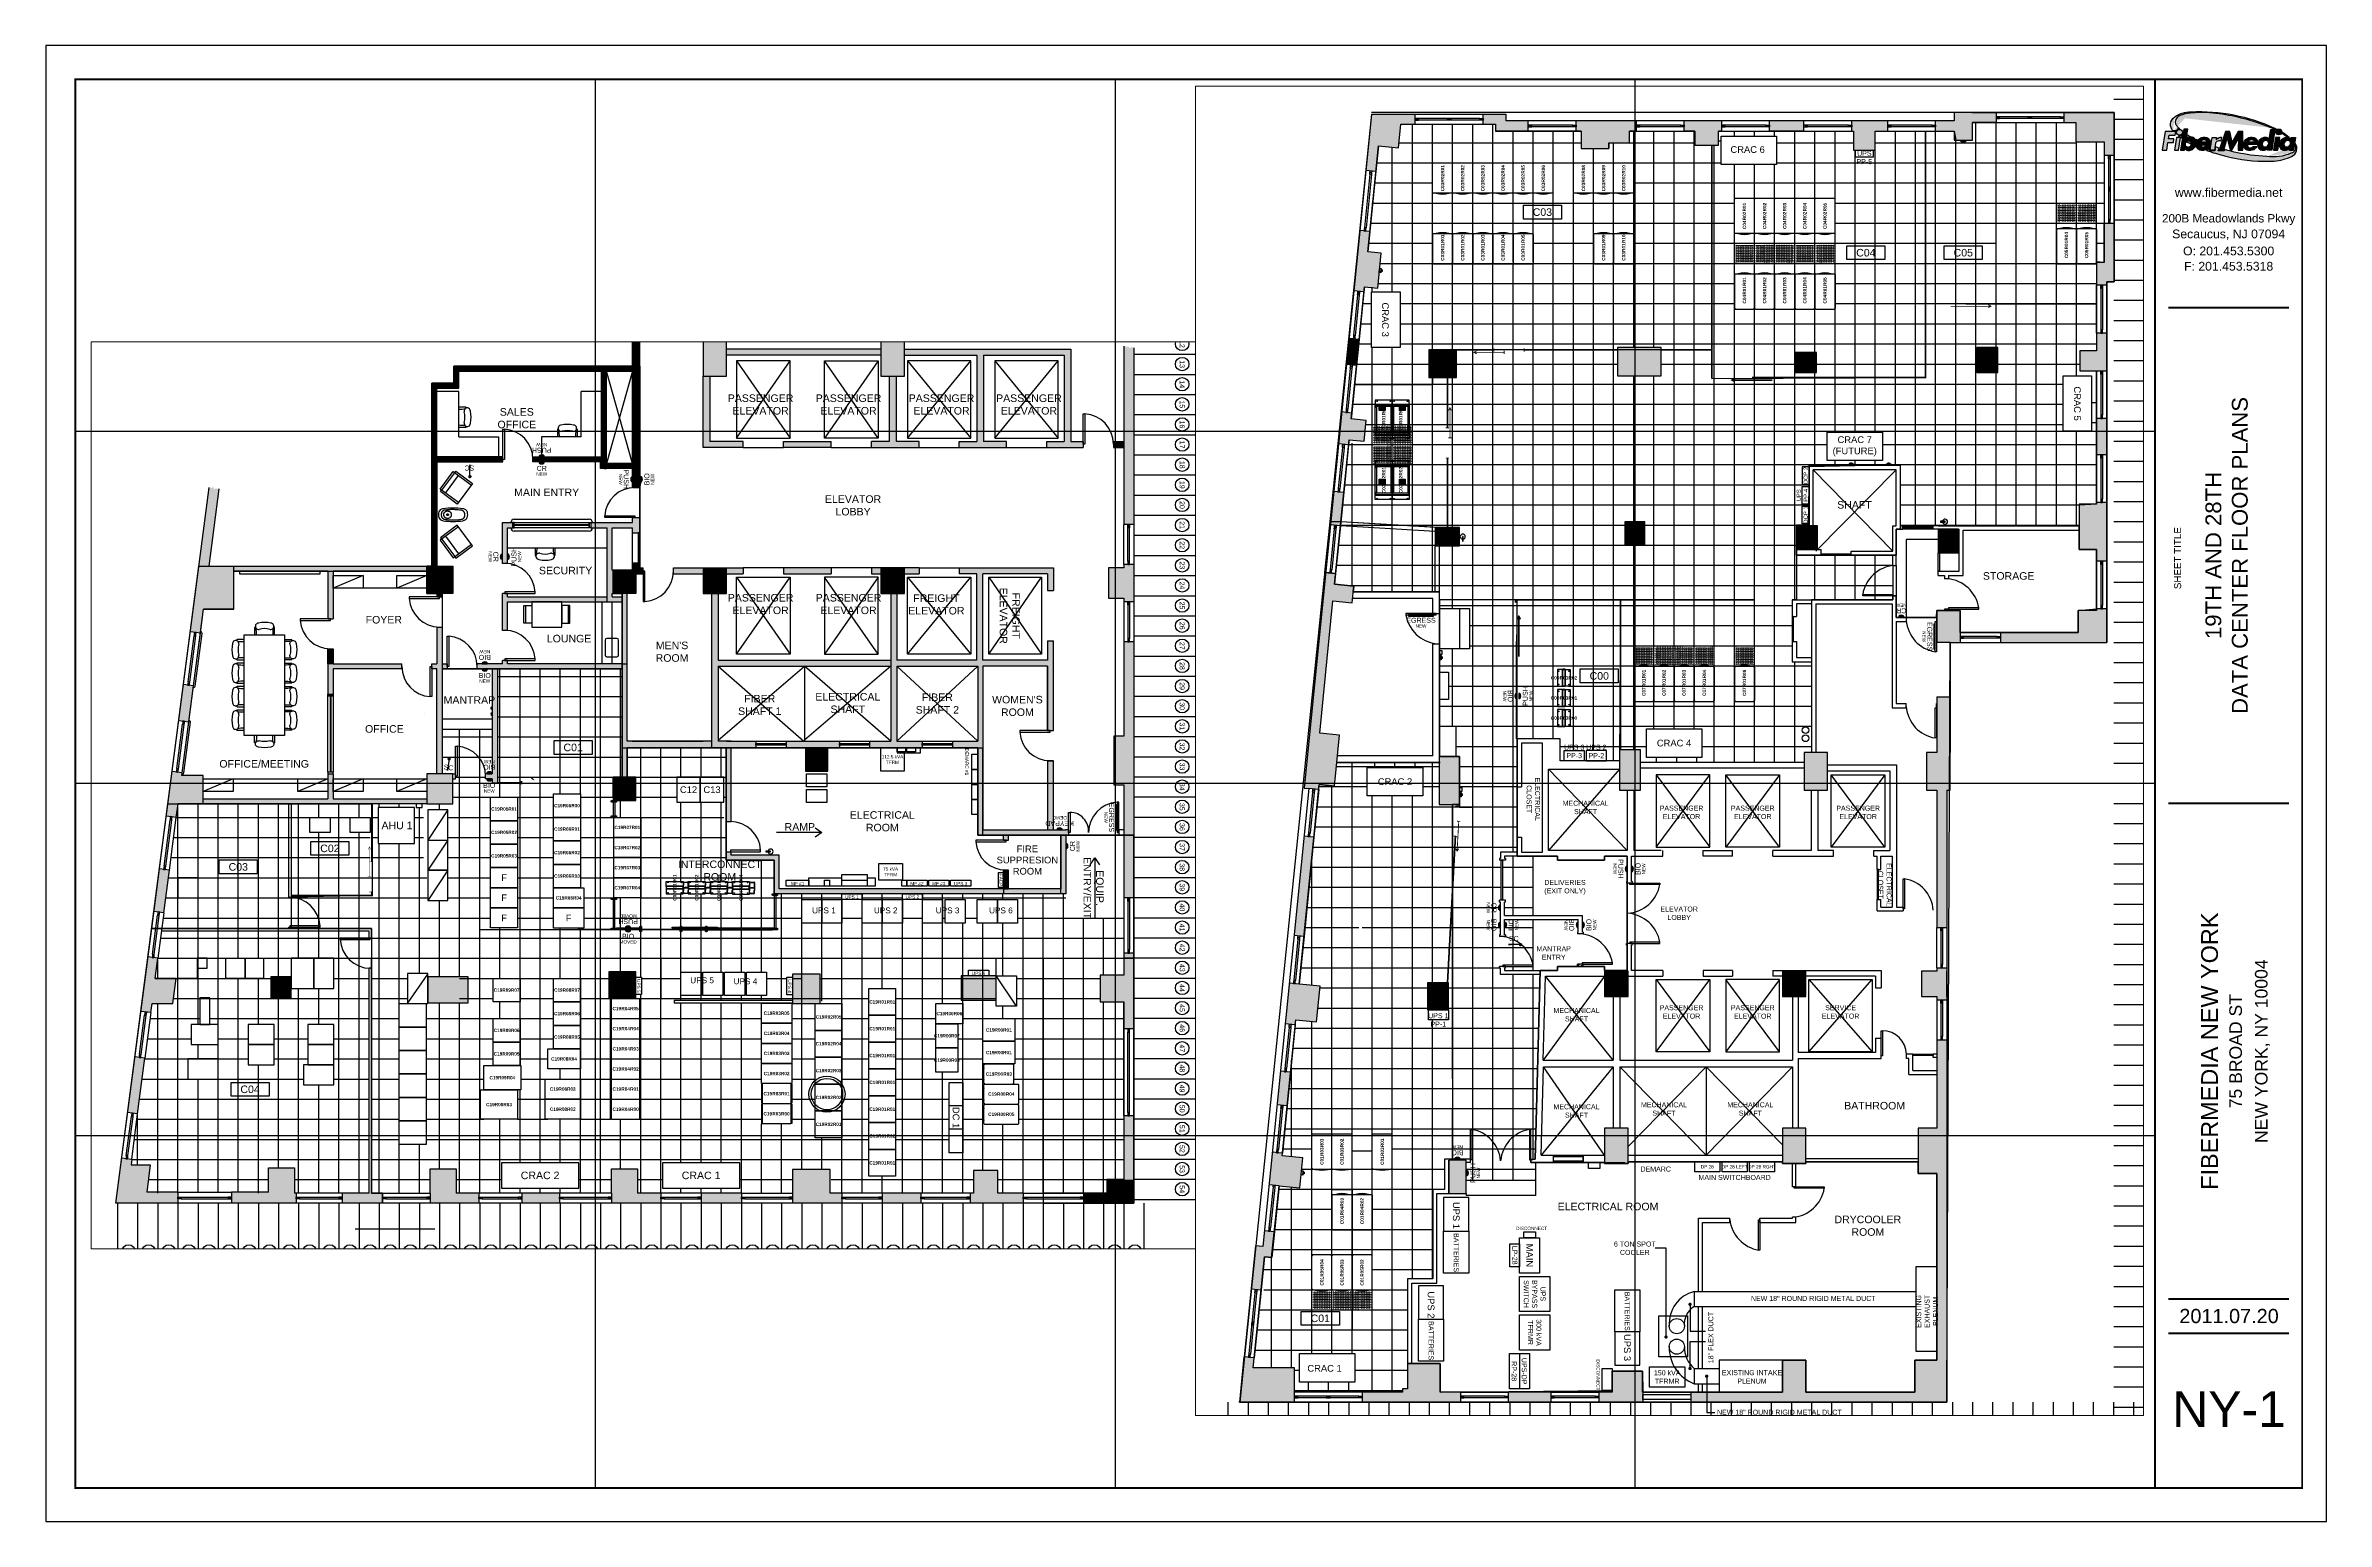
# Paper-space layout "11x17 MK'G" of a CAD drawing. Header units: inches. Extents: x 0 to 17, y -24 to -13.
# The model-space entities are those that its viewports show. They can reach past a viewport. Long polylines and large blocks are cut down to what shows.
import ezdxf
from ezdxf.enums import TextEntityAlignment as Align

# ---------------------------------------------------------------- set-up
doc = ezdxf.new("R2010")
doc.units = ezdxf.units.IN
doc.header["$LTSCALE"] = 48
doc.header["$MEASUREMENT"] = 0
doc.linetypes.add('DASHED2', pattern=[0.375, 0.25, -0.125])
doc.linetypes.add('HIDDEN', pattern=[0.2, 0.1, -0.1])
for name, color, linetype in [('A-ANNO-TEXT-90', 1, 'Continuous'), ('A-ANNO-TEXT-CAGE', 4, 'Continuous'), ('A-ANNO-TEXT-DOOR', 1, 'Continuous'), ('A-ANNO-TEXT-VNSNY', 4, 'Continuous'), ('A-CASX', 1, 'Continuous'), ('A-COLS', 6, 'Continuous'), ('A-COLS-PATT', 8, 'Continuous'), ('A-FLOR-CAGE', 3, 'Continuous'), ('A-FLOR-DOOR', 3, 'Continuous'), ('A-FLOR-ELEV', 1, 'Continuous'), ('A-FLOR-EQUIP', 3, 'Continuous'), ('A-FLOR-FURN', 3, 'Continuous'), ('A-FLOR-GLAZ', 2, 'Continuous'), ('A-FLOR-MILL', 3, 'Continuous'), ('A-FLOR-PART', 6, 'Continuous'), ('A-FLOR-PART-FILL', 252, 'Continuous'), ('A-FLOR-PATT-RAFL', 8, 'Continuous'), ('A-FLOR-RACK', 3, 'Continuous'), ('A-FLOR-SCRTY-CAMR', 3, 'Continuous'), ('A-FLOR-SILL', 1, 'Continuous'), ('A-FLOR-STAIR', 2, 'Continuous'), ('A-FLOR-TILE', 8, 'Continuous'), ('E-ELEC-SEC-CONTROL', 1, 'Continuous'), ('FMG-TITLE', 4, 'Continuous'), ('M-MECH-DUCT', 3, 'Continuous')]:
    doc.layers.add(name, color=color, linetype=linetype)
doc.layers.add('DEFPOINTS2', color=7, linetype='Continuous', plot=False)
doc.styles.add('BLTEXT', font='arial.ttf', dxfattribs={"height": 6})
doc.styles.add('CRR Text', font='arialbd.ttf', dxfattribs={"height": 4})
doc.styles.add('HBA-DimT', font='ARCHS.SHX', dxfattribs={"width": 0.8})
doc.styles.get("Standard").update_dxf_attribs({"font": 'arial.ttf'})
doc.styles.add('TITLES', font='arial.ttf')
doc.styles.add('TITLES-3', font='arial.ttf')
doc.dimstyles.new('MJH ISO-25', dxfattribs={"dimscale": 2, "dimtxt": 2, "dimasz": 2, "dimexe": 1, "dimexo": 2, "dimtad": 1, "dimzin": 9, "dimlunit": 4, "dimtxsty": 'HBA-DimT', "dimblk": 'ARCHTICK', "dimcen": 2.5, "dimdle": 1, "dimclrd": 256, "dimclre": 256, "dimclrt": 4, "dimadec": 0, "dimazin": 0, "dimtfac": 0.75, "dimtmove": 0, "dimatfit": 3, "dimldrblk": 'DOT', "dimfxl": 1, "dimfrac": 1, "dimlwd": -1, "dimlwe": -1, "dimarcsym": 0})
doc.dimstyles.get("Standard").update_dxf_attribs({"dimtxt": 0.18, "dimasz": 0.18, "dimexe": 0.18, "dimexo": 0.0625, "dimgap": 0.09, "dimtad": 0, "dimtih": 1, "dimtoh": 1, "dimdec": 4, "dimzin": 0, "dimdsep": 46, "dimtxsty": 'Standard', "dimcen": 0.09, "dimadec": 0, "dimazin": 0, "dimtfac": 1, "dimtdec": 4, "dimtofl": 0, "dimtmove": 0, "dimatfit": 3, "dimfxl": 1, "dimtolj": 1, "dimtzin": 0, "dimarcsym": 0})
pattern_1 = [(45, (0, 0), (-0.08838834765, 0.08838834765), [])]

# ---------------------------------------------------------------- blocks, each defined once
blk = doc.blocks.new('A$C0594215C')
h = blk.add_hatch(color=252)
edge = h.paths.add_edge_path()
edge.add_arc((0.171, -2.083), 1.994, 62.7894, 63.2238)
edge.add_line((1.069, -0.303), (1.072, -0.289))
edge.add_line((1.072, -0.289), (1.04, -0.289))
edge.add_arc((0.171, -2.083), 1.994, 64.1609, 72.4907)
edge.add_arc((-0.528, -3.968), 4.003, 71.0703, 84.8793)
edge.add_arc((-0.328, -2.37), 2.394, 86.2276, 94.9024)
edge.add_arc((-0.457, -0.695), 0.714, 96.0967, 112.5899)
edge.add_arc((-0.693, -0.152), 0.122, 108.3256, 226.6407)
edge.add_arc((0.069, 0.589), 1.185, 224.4633, 227.3059)
edge.add_arc((-0.737, -0.349), 0.0671, 87.7889, 157.4045)
edge.add_line((-0.799, -0.323), (-0.854, -0.323))
edge.add_arc((-0.739, -0.202), 0.167, 124.0419, 226.356, ccw=False)
edge.add_arc((-0.514, -0.508), 0.547, 90.8299, 125.5691, ccw=False)
edge.add_arc((-0.361, -3.311), 3.354, 64.9513, 92.7567, ccw=False)
edge.add_arc((0.704, -1.147), 0.944, 65.1656, 67.8969, ccw=False)
edge.add_arc((1.137, -0.342), 0.0628, 125.6608, 149.403)
h = blk.add_hatch(color=150)
h.paths.add_polyline_path([(-0.944, -0.473), (-0.933, -0.404), (-0.816, -0.404), (-0.804, -0.331), (-1.005, -0.331), (-1.062, -0.683), (-0.978, -0.683), (-0.955, -0.544), (-0.852, -0.544), (-0.841, -0.473)])
h.paths.add_polyline_path([(-0.832, -0.683), (-0.754, -0.683), (-0.716, -0.445), (-0.793, -0.445)])
h.paths.add_polyline_path([(-0.792, -0.349, 1), (-0.682, -0.349, 1)])
h.paths.add_polyline_path([(-0.048, -0.489), (-0.04, -0.445), (-0.12, -0.445), (-0.158, -0.683), (-0.079, -0.683), (-0.058, -0.555, -0.245072), (-0.016, -0.517, -0.204968), (0.045, -0.516), (0.055, -0.443, 0.148076), (0.012, -0.448, 0.095823)])
h = blk.add_hatch(color=252)
edge = h.paths.add_edge_path()
edge.add_arc((-0.558, -0.115), 0.361, 236.5401, 237.5629)
edge.add_arc((0.529, 1.413), 2.236, 235.0372, 235.8469)
edge.add_line((-0.726, -0.437), (-0.707, -0.437))
edge.add_line((-0.707, -0.437), (-0.709, -0.449))
edge.add_arc((0.529, 1.413), 2.236, 236.3711, 236.9146)
edge.add_line((-0.691, -0.46), (-0.679, -0.382))
edge.add_arc((-0.744, -0.338), 0.0793, 260.6469, 326.0635, ccw=False)
edge = h.paths.add_edge_path()
edge.add_arc((0.069, 0.589), 1.185, 236.2251, 239.4956)
edge.add_arc((-0.52, -0.542), 0.111, 96.4802, 110.1386)
edge.add_arc((-0.53, -0.548), 0.114, 104.3187, 127.9229)
edge.add_line((-0.6, -0.458), (-0.59, -0.396))
edge = h.paths.add_edge_path()
edge.add_arc((-0.271, -0.588), 0.163, 144.0048, 152.479)
edge.add_arc((-0.582, -0.547), 0.171, 11.729, 13.1612)
edge.add_arc((-0.519, -0.529), 0.105, 11.0202, 27.1121)
edge.add_arc((0.145, 0.636), 1.254, 242.9463, 244.1288)
edge = h.paths.add_edge_path()
edge.add_arc((0.529, 1.408), 2.236, 239.9159, 242.2112)
edge.add_arc((-0.579, -0.56), 0.0667, 350.7832, 372.2464)
edge.add_arc((-0.558, -0.564), 0.0479, 22.6194, 62.361)
edge.add_arc((-0.559, -0.608), 0.0898, 75.1488, 106.0788)
edge.add_arc((-0.539, -0.601), 0.0905, 119.4301, 125.3108)
edge = h.paths.add_edge_path()
edge.add_line((-0.156, -0.589), (-0.329, -0.589))
edge.add_line((-0.329, -0.589), (-0.329, -0.609))
edge.add_arc((-0.29, -0.583), 0.0473, 213.887, 332.846)
edge.add_line((-0.248, -0.604), (-0.158, -0.604))
edge.add_line((-0.158, -0.604), (-0.156, -0.589))
edge = h.paths.add_edge_path()
edge.add_line((0.113, -0.675), (0.106, -0.696))
edge.add_line((0.106, -0.696), (-0.006, -0.696))
edge.add_line((-0.006, -0.696), (0.011, -0.645))
edge.add_arc((1.201, 3.259), 4.081, 252.0637, 253.0564, ccw=False)
edge.add_line((-0.056, -0.624), (-0.068, -0.696))
edge.add_line((-0.068, -0.696), (-0.173, -0.696))
edge.add_line((-0.173, -0.696), (-0.162, -0.627))
edge.add_arc((-0.281, -0.571), 0.131, 293.8965, 334.8573, ccw=False)
edge.add_arc((0.529, 1.413), 2.236, 250.2161, 254.8022)
edge.add_arc((0.929, 2.388), 3.284, 252.5363, 266.76)
edge.add_arc((0.896, 1.992), 2.887, 266.9601, 273.0399)
edge.add_arc((0.997, -0.05), 0.842, 273.5404, 296.6494)
edge.add_arc((1.319, -0.656), 0.157, 290.9961, 398.7429)
edge.add_line((1.441, -0.558), (1.437, -0.584))
edge.add_arc((1.338, -0.636), 0.112, -74.7907, 27.4974, ccw=False)
edge.add_arc((1.022, 0.074), 0.887, 262.5246, 292.9024, ccw=False)
edge.add_line((0.907, -0.806), (0.601, -0.778))
edge.add_arc((1.201, 3.259), 4.081, 254.5373, 261.5451, ccw=False)
h = blk.add_hatch(color=150)
h.paths.add_polyline_path([(-0.464, -0.651, 0.242231), (-0.43, -0.511, 0.229234), (-0.477, -0.448, 0.198165), (-0.556, -0.445, 0.157245), (-0.611, -0.479), (-0.581, -0.292), (-0.656, -0.292), (-0.719, -0.683), (-0.644, -0.683), (-0.637, -0.643, 0.218493), (-0.598, -0.685, 0.192269), (-0.529, -0.685, 0.152836)])
h.paths.add_polyline_path([(-0.539, -0.618, -0.348779), (-0.621, -0.606, -0.308396), (-0.619, -0.538, -0.10989), (-0.587, -0.51, -0.140323), (-0.533, -0.509, -0.182468), (-0.506, -0.538, -0.152595), (-0.51, -0.582, -0.194321)], flags=16)
blk.add_hatch(color=7).paths.add_polyline_path([(0.455, -0.331), (0.372, -0.331), (0.258, -0.533), (0.213, -0.331), (0.129, -0.331), (0.012, -0.683), (0.097, -0.683), (0.164, -0.462), (0.218, -0.683), (0.251, -0.683), (0.376, -0.465), (0.371, -0.683), (0.455, -0.683)])
h = blk.add_hatch(color=256)
h.paths.add_polyline_path([(1.063, -0.296), (0.983, -0.296), (0.954, -0.481, 0.166083), (0.913, -0.446, 0.192269), (0.844, -0.446, 0.130237), (0.782, -0.485, 0.276075), (0.745, -0.619, 0.229234), (0.792, -0.683, 0.161259), (0.878, -0.688, 0.125212), (0.928, -0.65), (0.923, -0.683), (1.003, -0.683)])
h.paths.add_polyline_path([(0.936, -0.524, -0.304796), (0.935, -0.592, -0.111952), (0.902, -0.621, -0.140323), (0.848, -0.622, -0.182468), (0.822, -0.593, -0.152595), (0.825, -0.549, -0.194321), (0.855, -0.513, -0.348779)], flags=16)
h = blk.add_hatch(color=7)
h.paths.add_polyline_path([(1.154, -0.445), (1.074, -0.445), (1.037, -0.683), (1.117, -0.683)])
h.paths.add_polyline_path([(1.082, -0.342, 1), (1.192, -0.342, 1)])
h = blk.add_hatch(color=252)
edge = h.paths.add_edge_path()
edge.add_arc((1.295, -0.524), 0.0907, 68.3504, 69.0893)
edge.add_arc((1.29, -0.533), 0.101, 68.267, 96.4055)
edge.add_line((1.278, -0.433), (1.249, -0.406))
edge.add_arc((0.171, -2.083), 1.994, 57.274, 59.1837)
edge.add_arc((1.137, -0.342), 0.0628, 332.5702, 357.8214)
edge.add_arc((0.704, -1.147), 0.944, 48.5824, 58.3167, ccw=False)
h = blk.add_hatch(color=150)
h.paths.add_polyline_path([(-0.342, -0.613), (-0.342, -0.576), (-0.161, -0.576, 0.340467), (-0.189, -0.464, 0.506645), (-0.414, -0.547, 0.158656), (-0.407, -0.643, 0.157691), (-0.353, -0.687, 0.137177), (-0.255, -0.687, 0.243345), (-0.172, -0.617), (-0.241, -0.617, -0.54938)])
h.paths.add_polyline_path([(-0.339, -0.534, -0.526598), (-0.237, -0.499, -0.268692), (-0.224, -0.534)], flags=16)
h = blk.add_hatch(color=7)
h.paths.add_polyline_path([(0.701, -0.464, 0.506645), (0.477, -0.547, 0.158656), (0.483, -0.643, 0.157691), (0.538, -0.687, 0.137177), (0.635, -0.687, 0.243345), (0.719, -0.617), (0.65, -0.617, -0.54938), (0.548, -0.613), (0.548, -0.576), (0.729, -0.576, 0.340467)])
h.paths.add_polyline_path([(0.671, -0.534), (0.556, -0.534, -0.526598), (0.658, -0.499, -0.268692)], flags=16)
h = blk.add_hatch(color=256)
h.paths.add_polyline_path([(1.324, -0.446, 0.192269), (1.255, -0.446, 0.130237), (1.193, -0.485, 0.276075), (1.156, -0.619, 0.229234), (1.203, -0.683, 0.161259), (1.289, -0.688, 0.125212), (1.339, -0.65), (1.334, -0.683), (1.414, -0.683), (1.451, -0.445), (1.371, -0.445), (1.366, -0.481, 0.166083)])
h.paths.add_polyline_path([(1.348, -0.524, -0.308396), (1.346, -0.593, -0.10989), (1.314, -0.621, -0.140323), (1.26, -0.622, -0.182468), (1.233, -0.593, -0.152595), (1.237, -0.549, -0.194321), (1.266, -0.513, -0.348779)], flags=16)
blk.add_line((1.334, -0.683), (1.414, -0.683))
at = {"color": 252}
for points in [[(1.083, -0.31, 0.001895), (1.069, -0.303), (1.072, -0.289), (1.04, -0.289, 0.036362), (0.771, -0.182, 0.060326), (-0.17, 0.019, 0.037869), (-0.532, 0.015, 0.07209), (-0.731, -0.035, 0.567589), (-0.777, -0.241, 0.012404), (-0.734, -0.282, 0.313456), (-0.799, -0.323), (-0.854, -0.323, -0.478659), (-0.832, -0.063, -0.15275), (-0.522, 0.039, -0.121923), (1.059, -0.273, -0.011918), (1.1, -0.291, 0.103967)], [(-0.757, -0.416, 0.004463), (-0.752, -0.419, 0.003533), (-0.726, -0.437), (-0.707, -0.437), (-0.709, -0.449, 0.002372), (-0.691, -0.46), (-0.679, -0.382, -0.293447)], [(-0.59, -0.396, 0.014271), (-0.532, -0.432, 0.059667), (-0.558, -0.438, 0.103358), (-0.6, -0.458)], [(1.328, -0.44, 0.003224), (1.327, -0.439, 0.123398), (1.278, -0.433), (1.249, -0.406, 0.008333), (1.193, -0.371, 0.110627), (1.2, -0.344, -0.042499)], [(-0.591, -0.527, 0.010016), (-0.513, -0.57, 0.093926), (-0.514, -0.546, 0.175165), (-0.536, -0.522, 0.135783), (-0.584, -0.522, 0.025665)], [(-0.403, -0.492, 0.036993), (-0.415, -0.513, 0.006249), (-0.416, -0.509, 0.07033), (-0.426, -0.481, 0.00516)], [(-0.156, -0.589), (-0.329, -0.589), (-0.329, -0.609, 0.57131), (-0.248, -0.604), (-0.158, -0.604)], [(0.113, -0.675), (0.106, -0.696), (-0.006, -0.696), (0.011, -0.645, -0.004332), (-0.056, -0.624), (-0.068, -0.696), (-0.173, -0.696), (-0.162, -0.627, -0.180653), (-0.227, -0.691, 0.020013), (-0.057, -0.745, 0.062143), (0.743, -0.891, 0.026534), (1.049, -0.891, 0.101175), (1.375, -0.803, 0.508135), (1.441, -0.558), (1.437, -0.584, -0.47852), (1.368, -0.744, -0.13333), (0.907, -0.806), (0.601, -0.778, -0.030587)]]:
    blk.add_lwpolyline(points, format="xyb", close=True, dxfattribs=at)
at = {"color": 150}
for points in [[(-1.062, -0.683), (-0.978, -0.683), (-0.955, -0.544), (-0.852, -0.544), (-0.841, -0.473), (-0.944, -0.473), (-0.933, -0.404), (-0.816, -0.404), (-0.804, -0.331), (-1.005, -0.331), (-1.062, -0.683)], [(-0.754, -0.683), (-0.716, -0.445), (-0.793, -0.445), (-0.832, -0.683)]]:
    blk.add_lwpolyline(points, close=True, dxfattribs=at)
for points in [[(-0.611, -0.479), (-0.581, -0.292), (-0.656, -0.292), (-0.719, -0.683), (-0.644, -0.683), (-0.637, -0.643, 0.218493), (-0.598, -0.685, 0.192269), (-0.529, -0.685, 0.152836), (-0.464, -0.651, 0.242231), (-0.43, -0.511, 0.229234), (-0.477, -0.448, 0.198165), (-0.556, -0.445, 0.162283), (-0.612, -0.481)], [(-0.618, -0.476, 0.000165), (-0.618, -0.476, 0.000165)]]:
    blk.add_lwpolyline(points, format="xyb", dxfattribs=at)
at = {"color": 7}
blk.add_lwpolyline([(0.455, -0.683), (0.455, -0.331), (0.372, -0.331), (0.258, -0.533), (0.213, -0.331), (0.129, -0.331), (0.012, -0.683), (0.097, -0.683), (0.164, -0.462), (0.218, -0.683), (0.251, -0.683), (0.376, -0.465), (0.371, -0.683), (0.455, -0.683)], dxfattribs=at)
for points in [[(0.954, -0.481), (0.983, -0.296), (1.063, -0.296), (1.003, -0.683), (0.923, -0.683), (0.928, -0.65, -0.125212), (0.878, -0.688, -0.161259), (0.792, -0.683, -0.229234), (0.745, -0.619, -0.276075), (0.782, -0.485, -0.130237), (0.844, -0.446, -0.192269), (0.913, -0.446, -0.166083)], [(0.65, -0.617), (0.719, -0.617, -0.243345), (0.635, -0.687, -0.137177), (0.538, -0.687, -0.157691), (0.483, -0.643, -0.158656), (0.477, -0.547, -0.506645), (0.701, -0.464, -0.340467), (0.729, -0.576), (0.548, -0.576), (0.548, -0.613, 0.54938)], [(0.658, -0.499, -0.268692), (0.671, -0.534), (0.556, -0.534, -0.526598)], [(0.936, -0.524, 0.348779), (0.855, -0.513, 0.194321), (0.825, -0.549, 0.152595), (0.822, -0.593, 0.182468), (0.848, -0.622, 0.140323), (0.902, -0.621, 0.111952), (0.935, -0.592, 0.304796)]]:
    blk.add_lwpolyline(points, format="xyb", close=True, dxfattribs=at)
at = {"color": 150}
for points in [[(-0.621, -0.606, 0.348779), (-0.539, -0.618, 0.194321), (-0.51, -0.582, 0.152595), (-0.506, -0.538, 0.182468), (-0.533, -0.509, 0.140323), (-0.587, -0.51, 0.111952), (-0.619, -0.539, 0.304796)], [(-0.241, -0.617), (-0.172, -0.617, -0.243345), (-0.255, -0.687, -0.137177), (-0.353, -0.687, -0.157691), (-0.407, -0.643, -0.158656), (-0.414, -0.547, -0.506645), (-0.189, -0.464, -0.340467), (-0.161, -0.576), (-0.342, -0.576), (-0.342, -0.613, 0.54938)], [(-0.237, -0.499, -0.268692), (-0.224, -0.534), (-0.339, -0.534, -0.526598)], [(-0.079, -0.683), (-0.158, -0.683), (-0.12, -0.445), (-0.04, -0.445), (-0.048, -0.489, -0.093592), (0.01, -0.449, -0.153751), (0.055, -0.443), (0.045, -0.516, 0.204968), (-0.016, -0.517, 0.245072), (-0.058, -0.555)]]:
    blk.add_lwpolyline(points, format="xyb", close=True, dxfattribs=at)
at = {"color": 7}
blk.add_lwpolyline([(1.074, -0.445), (1.037, -0.683), (1.117, -0.683), (1.154, -0.445)], close=True, dxfattribs=at)
for points in [[(1.371, -0.445), (1.451, -0.445), (1.414, -0.683), (1.334, -0.683), (1.339, -0.65, -0.125212), (1.289, -0.688, -0.161259), (1.203, -0.683, -0.229234), (1.156, -0.619, -0.276075), (1.193, -0.485, -0.130237), (1.255, -0.446, -0.192269), (1.324, -0.446, -0.166083), (1.366, -0.481)], [(1.348, -0.524, 0.348779), (1.266, -0.513, 0.194321), (1.237, -0.549, 0.152595), (1.233, -0.593, 0.182468), (1.26, -0.622, 0.140323), (1.314, -0.621, 0.111952), (1.346, -0.592, 0.304796)]]:
    blk.add_lwpolyline(points, format="xyb", close=True)
at = {"color": 252}
blk.add_lwpolyline([(1.431, -0.574, 0.012864), (1.428, -0.569)], format="xyb", dxfattribs=at)
at = {"color": 150}
blk.add_circle((-0.737, -0.349), 0.0551, dxfattribs=at)
at = {"color": 7}
blk.add_circle((1.137, -0.342), 0.0551, dxfattribs=at)
blk = doc.blocks.new('FBRMD-11-17-TITLE')
at = {"color": 5, "const_width": 0.0148}
blk.add_lwpolyline([(0.222, 0.25), (15.722, 0.25), (15.722, 10.75), (0.222, 10.75)], close=True, dxfattribs=at)
for points in [[(15.722, 0.25), (16.819, 0.25), (16.819, 10.75), (15.722, 10.75)], [(16.72, 9.048), (15.822, 9.048)], [(16.72, 5.353), (15.822, 5.353)], [(16.72, 1.657), (15.822, 1.657)], [(16.72, 1.402), (15.822, 1.402)]]:
    blk.add_lwpolyline(points, dxfattribs=at)
at = {"layer": 'DEFPOINTS'}
blk.add_lwpolyline([(0, 0), (17, 0), (17, 11), (0, 11)], close=True, dxfattribs=at)
at = {"layer": 'DEFPOINTS2'}
for p, q in [((4.097, 0.25), (4.097, 10.75)), ((7.972, 10.75), (7.972, 0.25)), ((11.847, 0.25), (11.847, 10.75)), ((15.722, 8.125), (0.222, 8.125)), ((15.722, 5.5), (0.222, 5.5)), ((15.722, 2.875), (0.222, 2.875))]:
    blk.add_line(p, q, dxfattribs=at)
at = {"xscale": 0.3953900133538824, "yscale": 0.3953900133538824, "zscale": 0.3953900133538824}
blk.add_blockref('A$C0594215C', (16.196, 10.492), dxfattribs=at)
at = {"layer": 'FMG-TITLE', "style": 'TITLES'}
for s, height, p in [('www.fibermedia.net', 0.06533, (16.271, 9.873)), ('200B Meadowlands Pkwy', 0.06207, (16.271, 9.682)), ('Secaucus, NJ 07094', 0.06533, (16.271, 9.564)), ('O: 201.453.5300', 0.06533, (16.271, 9.437)), ('F: 201.453.5318', 0.06533, (16.271, 9.323))]:
    blk.add_text(s, height=height, dxfattribs=at).set_placement(p, align=Align.CENTER)
blk.add_text('SHEET TITLE', height=0.05227, rotation=90, dxfattribs=at).set_placement((15.917, 6.949))
at = {"layer": 'FMG-TITLE'}
for tag, height, style, p in [('SHEETNAME1', 0.118, 'TITLES-3', (16.216, 7.2)), ('SHEETNAME2', 0.118, 'TITLES-3', (16.413, 7.2)), ('SHEETNAME3', 0.118, 'TITLES-3', (16.595, 7.2)), ('BUILDINGNAME', 0.125, 'TITLES', (16.191, 3.505)), ('BUILDINGADDRESS', 0.0938, 'TITLES-3', (16.37, 3.505)), ('BUILDINGADDRESS2', 0.0938, 'TITLES-3', (16.561, 3.505))]:
    blk.add_attdef(tag, text='', height=height, rotation=90, dxfattribs=dict(at, style=style)).set_placement(p, align=Align.CENTER)
for tag, height, style, p in [('DATE', 0.106, 'TITLES-3', (16.274, 1.531)), ('SHEET', 0.266, 'TITLES', (16.274, 0.837))]:
    blk.add_attdef(tag, text='', height=height, dxfattribs=dict(at, style=style)).set_placement(p, align=Align.MIDDLE_CENTER)
blk = doc.blocks.new('CHAIR-2')
for p, q in [((-13, 9), (-13, 0)), ((-12, 10), (-12, 10)), ((12, 10), (12, 10)), ((13, 0), (13, 9))]:
    blk.add_line(p, q)
for centre, radius, start, end in [((-12, 9), 1, 90, 180), ((-7.9, 11), 4.05, 91.5696, 282.6804), ((-78.2, 0.2), 67.8, 359.7886, 6.9939), ((0, -16.5), 32.5, 75.75, 104.25), ((0, -17), 25, 73.7398, 106.2602), ((7.9, 11), 4.05, 257.3196, 88.4304), ((78.3, 0.2), 67.8, 173.0061, 180.2114), ((12, 9), 1, 0, 90)]:
    blk.add_arc(centre, radius, start, end)
blk = doc.blocks.new('A$C495E01D2')
at = {"layer": 'A-CASX', "ltscale": 48, "rotation": 180}
blk.add_blockref('CHAIR-2', (-0.3, 0), dxfattribs=at)
blk = doc.blocks.new('_ArchTick')
at = {"color": 0, "linetype": 'ByBlock', "const_width": 0.15}
blk.add_lwpolyline([(-0.5, -0.5), (0.5, 0.5)], dxfattribs=at)
blk = doc.blocks.new('_Dot')
at = {"color": 0, "linetype": 'ByBlock', "lineweight": -2}
blk.add_line((-0.5, 0), (-1, 0), dxfattribs=at)
at = {"color": 0, "linetype": 'ByBlock', "const_width": 0.5}
blk.add_lwpolyline([(-0.25, 0, 1), (0.25, 0, 1)], format="xyb", close=True, dxfattribs=at)
blk = doc.blocks.new('CAGE TAG')
at = {"linetype": 'Continuous'}
blk.add_lwpolyline([(-22.7, 8.3), (22.7, 8.3), (22.7, -8.3), (-22.7, -8.3)], close=True, dxfattribs=at)
at = {"style": 'TITLES'}
blk.add_attdef('CAGE', text='', height=9, dxfattribs=at).set_placement((0, 0), align=Align.MIDDLE_CENTER)
blk = doc.blocks.new('venttile')
for centre in [(-22, 22), (-22, 21), (-22, 20), (-22, 19), (-22, 18), (-22, 17), (-22, 16), (-22, 15), (-22, 14), (-22, 13), (-22, 12), (-22, 11), (-22, 10), (-22, 9), (-22, 8), (-22, 7), (-22, 6), (-22, 5), (-22, 4), (-22, 3), (-22, 2), (-21, 21.5), (-21, 20.5), (-21, 19.5), (-21, 18.5), (-21, 17.5), (-21, 16.5), (-21, 15.5), (-21, 14.5), (-21, 13.5), (-21, 12.5), (-21, 11.5), (-21, 10.5), (-21, 9.5), (-21, 8.5), (-21, 7.5), (-21, 6.5), (-21, 5.5), (-21, 4.5), (-21, 3.5), (-21, 2.5), (-20, 22), (-20, 21), (-20, 20), (-20, 19), (-20, 18), (-20, 17), (-20, 16), (-20, 15), (-20, 14), (-20, 13), (-20, 12), (-20, 11), (-20, 10), (-20, 9), (-20, 8), (-20, 7), (-20, 6), (-20, 5), (-20, 4), (-20, 3), (-20, 2), (-19, 21.5), (-19, 20.5), (-19, 19.5), (-19, 18.5), (-19, 17.5), (-19, 16.5), (-19, 15.5), (-19, 14.5), (-19, 13.5), (-19, 12.5), (-19, 11.5), (-19, 10.5), (-19, 9.5), (-19, 8.5), (-19, 7.5), (-19, 6.5), (-19, 5.5), (-19, 4.5), (-19, 3.5), (-19, 2.5), (-18, 22), (-18, 21), (-18, 20), (-18, 19), (-18, 18), (-18, 17), (-18, 16), (-18, 15), (-18, 14), (-18, 13), (-18, 12), (-18, 11), (-18, 10), (-18, 9), (-18, 8), (-18, 7), (-18, 6), (-18, 5), (-18, 4), (-18, 3), (-18, 2), (-17, 21.5), (-17, 20.5), (-17, 19.5), (-17, 18.5), (-17, 17.5), (-17, 16.5), (-17, 15.5), (-17, 14.5), (-17, 13.5), (-17, 12.5), (-17, 11.5), (-17, 10.5), (-17, 9.5), (-17, 8.5), (-17, 7.5), (-17, 6.5), (-17, 5.5), (-17, 4.5), (-17, 3.5), (-17, 2.5), (-16, 22), (-16, 21), (-16, 20), (-16, 19), (-16, 18), (-16, 17), (-16, 16), (-16, 15), (-16, 14), (-16, 13), (-16, 12), (-16, 11), (-16, 10), (-16, 9), (-16, 8), (-16, 7), (-16, 6), (-16, 5), (-16, 4), (-16, 3), (-16, 2), (-15, 21.5), (-15, 20.5), (-15, 19.5), (-15, 18.5), (-15, 17.5), (-15, 16.5), (-15, 15.5), (-15, 14.5), (-15, 13.5), (-15, 12.5), (-15, 11.5), (-15, 10.5), (-15, 9.5), (-15, 8.5), (-15, 7.5), (-15, 6.5), (-15, 5.5), (-15, 4.5), (-15, 3.5), (-15, 2.5), (-14, 22), (-14, 21), (-14, 20), (-14, 19), (-14, 18), (-14, 17), (-14, 16), (-14, 15), (-14, 14), (-14, 13), (-14, 12), (-14, 11), (-14, 10), (-14, 9), (-14, 8), (-14, 7), (-14, 6), (-14, 5), (-14, 4), (-14, 3), (-14, 2), (-13, 21.5), (-13, 20.5), (-13, 19.5), (-13, 18.5), (-13, 17.5), (-13, 16.5), (-13, 15.5), (-13, 14.5), (-13, 13.5), (-13, 12.5), (-13, 11.5), (-13, 10.5), (-13, 9.5), (-13, 8.5), (-13, 7.5), (-13, 6.5), (-13, 5.5), (-13, 4.5), (-13, 3.5), (-13, 2.5), (-12, 22), (-12, 21), (-12, 20), (-12, 19), (-12, 18), (-12, 17), (-12, 16), (-12, 15), (-12, 14), (-12, 13), (-12, 12), (-12, 11), (-12, 10), (-12, 9), (-12, 8), (-12, 7), (-12, 6), (-12, 5), (-12, 4), (-12, 3), (-12, 2), (-11, 21.5), (-11, 20.5), (-11, 19.5), (-11, 18.5), (-11, 17.5), (-11, 16.5), (-11, 15.5), (-11, 14.5), (-11, 13.5), (-11, 12.5), (-11, 11.5), (-11, 10.5), (-11, 9.5), (-11, 8.5), (-11, 7.5), (-11, 6.5), (-11, 5.5), (-11, 4.5), (-11, 3.5), (-11, 2.5), (-10, 22), (-10, 21), (-10, 20), (-10, 19), (-10, 18), (-10, 17), (-10, 16), (-10, 15), (-10, 14), (-10, 13), (-10, 12), (-10, 11), (-10, 10), (-10, 9), (-10, 8), (-10, 7), (-10, 6), (-10, 5), (-10, 4), (-10, 3), (-10, 2), (-9, 21.5), (-9, 20.5), (-9, 19.5), (-9, 18.5), (-9, 17.5), (-9, 16.5), (-9, 15.5), (-9, 14.5), (-9, 13.5), (-9, 12.5), (-9, 11.5), (-9, 10.5), (-9, 9.5), (-9, 8.5), (-9, 7.5), (-9, 6.5), (-9, 5.5), (-9, 4.5), (-9, 3.5), (-9, 2.5), (-8, 22), (-8, 21), (-8, 20), (-8, 19), (-8, 18), (-8, 17), (-8, 16), (-8, 15), (-8, 14), (-8, 13), (-8, 12), (-8, 11), (-8, 10), (-8, 9), (-8, 8), (-8, 7), (-8, 6), (-8, 5), (-8, 4), (-8, 3), (-8, 2), (-7, 21.5), (-7, 20.5), (-7, 19.5), (-7, 18.5), (-7, 17.5), (-7, 16.5), (-7, 15.5), (-7, 14.5), (-7, 13.5), (-7, 12.5), (-7, 11.5), (-7, 10.5), (-7, 9.5), (-7, 8.5), (-7, 7.5), (-7, 6.5), (-7, 5.5), (-7, 4.5), (-7, 3.5), (-7, 2.5), (-6, 22), (-6, 21), (-6, 20), (-6, 19), (-6, 18), (-6, 17), (-6, 16), (-6, 15), (-6, 14), (-6, 13), (-6, 12), (-6, 11), (-6, 10), (-6, 9), (-6, 8), (-6, 7), (-6, 6), (-6, 5), (-6, 4), (-6, 3), (-6, 2), (-5, 21.5), (-5, 20.5), (-5, 19.5), (-5, 18.5), (-5, 17.5), (-5, 16.5), (-5, 15.5), (-5, 14.5), (-5, 13.5), (-5, 12.5), (-5, 11.5), (-5, 10.5), (-5, 9.5), (-5, 8.5), (-5, 7.5), (-5, 6.5), (-5, 5.5), (-5, 4.5), (-5, 3.5), (-5, 2.5), (-4, 22), (-4, 21), (-4, 20), (-4, 19), (-4, 18), (-4, 17), (-4, 16), (-4, 15), (-4, 14), (-4, 13), (-4, 12), (-4, 11), (-4, 10), (-4, 9), (-4, 8), (-4, 7), (-4, 6), (-4, 5), (-4, 4), (-4, 3), (-4, 2), (-3, 21.5), (-3, 20.5), (-3, 19.5), (-3, 18.5), (-3, 17.5), (-3, 16.5), (-3, 15.5), (-3, 14.5), (-3, 13.5), (-3, 12.5), (-3, 11.5), (-3, 10.5), (-3, 9.5), (-3, 8.5), (-3, 7.5), (-3, 6.5), (-3, 5.5), (-3, 4.5), (-3, 3.5), (-3, 2.5), (-2, 22), (-2, 21), (-2, 20), (-2, 19), (-2, 18), (-2, 17), (-2, 16), (-2, 15), (-2, 14), (-2, 13), (-2, 12), (-2, 11), (-2, 10), (-2, 9), (-2, 8), (-2, 7), (-2, 6), (-2, 5), (-2, 4), (-2, 3), (-2, 2)]:
    blk.add_circle(centre, 0.1)
blk = doc.blocks.new('tripplite-sr42ub-r')
for p, q in [((-41, 0), (-42, -1)), ((-1, 0), (-41, 0)), ((0, -1), (-1, 0)), ((-42, -1), (-42, -23)), ((-42, -23), (-41, -24)), ((-1, -24), (-41, -24)), ((-1, -24), (0, -23)), ((0, -1), (0, -23))]:
    blk.add_line(p, q)
blk.add_arc((-27.6, -12), 28.6, 344.8107, 15.1893)
at = {"style": 'CRR Text'}
for tag, p in [('CG', (-30.3, -12)), ('RW', (-19.8, -12)), ('RK', (-9.3, -12))]:
    blk.add_attdef(tag, text='', height=4, dxfattribs=at).set_placement(p, align=Align.MIDDLE_CENTER)
blk = doc.blocks.new('tripplite-sr42ub-l')
for p, q in [((1, 24), (0, 23)), ((0, 1), (0, 23)), ((0, 1), (1, 0)), ((1, 24), (41, 24)), ((1, 0), (41, 0)), ((42, 23), (41, 24)), ((41, 0), (42, 1)), ((42, 1), (42, 23))]:
    blk.add_line(p, q)
blk.add_arc((27.625, 12), 28.625, 164.810713, 195.189287)
at = {"style": 'CRR Text'}
for tag, p in [('CG', (10.5, 12)), ('RW', (21, 12)), ('RK', (31.5, 12))]:
    blk.add_attdef(tag, text='', height=4, dxfattribs=at).set_placement(p, align=Align.MIDDLE_CENTER)
blk = doc.blocks.new('ACCESSCONTROL')
at = {"linetype": 'Continuous'}
blk.add_lwpolyline([(-3, -1.2), (3, -1.2), (3, 0), (-3, 0)], close=True, dxfattribs=at)
blk.add_arc((0, 1.7), 4.22, 224.7603, 315.2397, dxfattribs=at)
at = {"linetype": 'Continuous', "style": 'BLTEXT'}
for tag, height, p in [('ACTYPE', 6, (0, -7.8)), ('ACSTAT', 4, (0, -14.5))]:
    blk.add_attdef(tag, text='', height=height, dxfattribs=at).set_placement(p, align=Align.MIDDLE_CENTER)
blk = doc.blocks.new('DOORCONTROL')
at = {"linetype": 'Continuous'}
blk.add_lwpolyline([(-15, -1.5), (15, -1.5), (15, -0.2), (-15, -0.2)], close=True, dxfattribs=at)
at = {"linetype": 'Continuous', "style": 'BLTEXT'}
for tag, height, p in [('ACTYPE', 6, (0, -6.5)), ('ACSTAT', 4, (0, -13.3))]:
    blk.add_attdef(tag, text='', height=height, dxfattribs=at).set_placement(p, align=Align.MIDDLE_CENTER)
blk = doc.blocks.new('tripplite-sr36ub-l')
for p, q in [((1, 24), (0, 23)), ((0, 1), (0, 23)), ((0, 1), (1, 0)), ((1, 24), (35, 24)), ((36, 23), (35, 24)), ((35, 0), (36, 1)), ((36, 1), (36, 23)), ((1, 0), (35, 0))]:
    blk.add_line(p, q)
blk.add_arc((27.625, 12), 28.625, 164.810713, 195.189287)
at = {"style": 'CRR Text'}
for tag, p in [('CG', (7.5, 12)), ('RW', (18, 12)), ('RK', (28.5, 12))]:
    blk.add_attdef(tag, text='', height=4, dxfattribs=at).set_placement(p, align=Align.MIDDLE_CENTER)
blk = doc.blocks.new('twopost')
for p, q in [((-7.5, 20.28), (-7.5, 0.03)), ((-1.5, 20.28), (-7.5, 20.28)), ((-7.5, 0.03), (-1.5, 0.03)), ((-1.875, 0.03), (-1.875, 20.28)), ((1.5, 20.31), (-1.5, 20.31)), ((-1.5, 20.31), (-1.5, 19.045)), ((-1.5, 19.045), (-1.5, 20.31)), ((-1.5, 0.03), (-1.5, 20.28)), ((-1.5, 19.045), (-1.45, 19.045)), ((-1.45, 19.045), (-1.5, 19.045)), ((-1.5, 0), (-1.5, 1.265)), ((-1.5, 1.265), (-1.45, 1.265)), ((-1.5, 1.265), (-1.5, 0)), ((-1.45, 1.265), (-1.5, 1.265)), ((1.5, 0), (-1.5, 0)), ((-1.25, 19.245), (-1.25, 19.94)), ((-1.25, 1.065), (-1.25, 0.37)), ((-1.05, 20.14), (1.05, 20.14)), ((-1.05, 0.17), (1.05, 0.17)), ((1.25, 19.94), (1.25, 19.245)), ((1.25, 0.37), (1.25, 1.065)), ((1.45, 19.045), (1.5, 19.045)), ((1.45, 1.265), (1.5, 1.265)), ((1.5, 19.045), (1.5, 20.31)), ((1.5, 20.28), (7.5, 20.28)), ((1.5, 0.03), (1.5, 20.28)), ((1.5, 1.265), (1.5, 0)), ((7.5, 0.03), (1.5, 0.03)), ((1.875, 0.03), (1.875, 20.28)), ((7.5, 20.28), (7.5, 0.03))]:
    blk.add_line(p, q)
for centre in [(-6.25, 18.16), (-6.25, 2.16), (6.25, 18.16), (6.25, 2.16)]:
    blk.add_circle(centre, 0.375)
for centre, start, end in [((-1.45, 19.245), 270, 0), ((-1.45, 1.065), 0, 90), ((-1.05, 19.94), 90, 180), ((-1.05, 0.37), 180, 270), ((1.05, 19.94), 0, 90), ((1.05, 0.37), 270, 0), ((1.45, 19.245), 180, 270), ((1.45, 1.065), 90, 180)]:
    blk.add_arc(centre, 0.2, start, end)
at = {"style": 'CRR Text'}
for tag, p in [('CG', (-10.5, 10.155)), ('RW', (0, 10.155)), ('RK', (10.5, 10.155))]:
    blk.add_attdef(tag, text='', height=4, dxfattribs=at).set_placement(p, align=Align.MIDDLE_CENTER)
blk = doc.blocks.new('SR4POST')
for points in [[(-2.8, 10.15375), (2.5, 10.15375), (2.5, -10.125), (-2.8, -10.125)], [(4.75, 9.98375), (3.25, 9.98375), (3.25, -9.955), (4.75, -9.955)], [(5.5, 10.15375), (35.5, 10.15375), (35.5, 8.88875), (5.5, 8.88875)], [(36.25, 9.98375), (37.75, 9.98375), (37.75, -9.955), (36.25, -9.955)], [(43.8, 10.15375), (38.5, 10.15375), (38.5, -10.125), (43.8, -10.125)], [(5.5, -8.86), (35.5, -8.86), (35.5, -10.125), (5.5, -10.125)]]:
    blk.add_lwpolyline(points, close=True)
for points in [[(5.45, 8.88875), (5.5, 8.88875), (5.45, 8.88875, -0.4142135624), (5.25, 9.08875), (5.25, 9.78375, 0.4142135624), (5.05, 9.98375), (2.95, 9.98375, 0.4142135624), (2.75, 9.78375), (2.75, 9.08875, -0.4142135624), (2.55, 8.88875), (2.5, 8.88875), (2.5, 10.15375), (5.5, 10.15375), (5.5, 8.88875), (5.5, 10.15375)], [(38.45, 8.88875), (38.5, 8.88875), (38.45, 8.88875, -0.4142135624), (38.25, 9.08875), (38.25, 9.78375, 0.4142135624), (38.05, 9.98375), (35.95, 9.98375, 0.4142135624), (35.75, 9.78375), (35.75, 9.08875, -0.4142135624), (35.55, 8.88875), (35.5, 8.88875), (35.5, 10.15375), (38.5, 10.15375), (38.5, 8.88875), (38.5, 10.15375)], [(5.45, -8.86), (5.5, -8.86), (5.45, -8.86, 0.4142135624), (5.25, -9.06), (5.25, -9.755, -0.4142135624), (5.05, -9.955), (2.95, -9.955, -0.4142135624), (2.75, -9.755), (2.75, -9.06, 0.4142135624), (2.55, -8.86), (2.5, -8.86), (2.5, -10.125), (5.5, -10.125), (5.5, -8.86), (5.5, -10.125)], [(38.45, -8.86), (38.5, -8.86), (38.45, -8.86, 0.4142135624), (38.25, -9.06), (38.25, -9.755, -0.4142135624), (38.05, -9.955), (35.95, -9.955, -0.4142135624), (35.75, -9.755), (35.75, -9.06, 0.4142135624), (35.55, -8.86), (35.5, -8.86), (35.5, -10.125), (38.5, -10.125), (38.5, -8.86), (38.5, -10.125)]]:
    blk.add_lwpolyline(points, format="xyb")
for centre in [(-1.55, 7.995), (42.55, 8.02375), (-1.55, -8.005), (42.55, -7.97625)]:
    blk.add_circle(centre, 0.375)
at = {"style": 'CRR Text'}
for tag, p in [('CG', (10, 0)), ('RW', (20.5, 0)), ('RK', (31, 0))]:
    blk.add_attdef(tag, text='', height=4, dxfattribs=at).set_placement(p, align=Align.MIDDLE_CENTER)
blk = doc.blocks.new('BRUSHTILE')
h = blk.add_hatch()
h.set_pattern_fill('ANSI36', color=256, scale=4, angle=135, style=0)
h.paths.add_polyline_path([(-9.5, 6), (-12, 6), (-12, 0), (-9.5, 0)])
h.paths.add_polyline_path([(-12, 6), (-14.5, 6), (-14.5, 0), (-12, 0)])
blk.add_line((-12, 0), (-12, 6))
for points in [[(-15.5, 0), (-15.5, 7), (-8.5, 7), (-8.5, 0)], [(-14.5, 0), (-14.5, 6), (-9.5, 6), (-9.5, 0)]]:
    blk.add_lwpolyline(points)
blk = doc.blocks.new('tripplite-sr36ub-r')
for p, q in [((-35, 0), (-36, -1)), ((-1, 0), (-35, 0)), ((0, -1), (-1, 0)), ((-36, -1), (-36, -23)), ((-36, -23), (-35, -24)), ((-1, -24), (-35, -24)), ((-1, -24), (0, -23)), ((0, -1), (0, -23))]:
    blk.add_line(p, q)
blk.add_arc((-27.6, -12), 28.6, 344.8107, 15.1893)
at = {"style": 'CRR Text'}
for tag, p in [('CG', (-27.3, -12)), ('RW', (-16.8, -12)), ('RK', (-6.3, -12))]:
    blk.add_attdef(tag, text='', height=4, dxfattribs=at).set_placement(p, align=Align.MIDDLE_CENTER)
blk = doc.blocks.new('Bline-24x34-l')
for p, q in [((0, 0.5), (0, 23.5)), ((0, 23.5), (1, 23.5)), ((0, 0.5), (1, 0.5)), ((1, 24), (35, 24)), ((1, 0), (1, 24)), ((1, 0), (35, 0)), ((1, 0), (35, 0)), ((35, 0), (35, 24)), ((35, 23.5), (36, 23.5)), ((36, 12), (35, 12)), ((35, 0.5), (36, 0.5)), ((36, 0.5), (36, 23.5))]:
    blk.add_line(p, q)
at = {"style": 'CRR Text'}
for tag, p in [('CG', (7.5, 12)), ('RW', (18, 12)), ('RK', (28.5, 12))]:
    blk.add_attdef(tag, text='', height=4, dxfattribs=at).set_placement(p, align=Align.MIDDLE_CENTER)
blk = doc.blocks.new('Bline-24x34-r')
for p, q in [((-36, 23.5), (-36, 0.5)), ((-35, 23.5), (-36, 23.5)), ((-36, 12), (-35, 12)), ((-35, 0.5), (-36, 0.5)), ((-1, 24), (-35, 24)), ((-1, 24), (-35, 24)), ((-35, 24), (-35, 0)), ((-1, 0), (-35, 0)), ((-1, 24), (-1, 0)), ((0, 23.5), (-1, 23.5)), ((0, 0.5), (-1, 0.5)), ((0, 23.5), (0, 0.5))]:
    blk.add_line(p, q)
at = {"style": 'CRR Text'}
for tag, p in [('CG', (-28.5, 12)), ('RW', (-18, 12)), ('RK', (-7.5, 12))]:
    blk.add_attdef(tag, text='', height=4, dxfattribs=at).set_placement(p, align=Align.MIDDLE_CENTER)
blk = doc.blocks.new('CPI wide vert cm')
for p, q in [((-0.1, 6.2), (0.2, 6.2)), ((-0.1, 6.2), (-0.1, 3.2)), ((0, 3), (-0.1, 3.2)), ((0, 6.2), (0, 6.2)), ((0, 3.5), (0.1, 3.5)), ((0, 3.4), (0, -3.4)), ((0, 3.4), (0.1, 3.4)), ((0, 3), (0, 3)), ((0.1, 6.2), (0.1, 6.2)), ((0.1, 0), (0.1, 3.4)), ((0.1, 3), (0.2, 3.2)), ((0.1, 3), (0.1, 3)), ((0.1, 1.6), (0.2, 1.6)), ((0.2, 6.7), (0.2, 6.6)), ((0.2, 6.7), (0.6, 6.7)), ((0.2, 6.6), (0.2, 6.4)), ((0.2, 6.4), (5.1, 6.4)), ((0.2, 6.4), (1.1, 6.4)), ((0.2, 6.3), (1.1, 6.3)), ((0.2, 6.2), (0.2, 3.2)), ((0.2, 0.2), (0.2, 1.6)), ((0.3, 1.3), (0.2, 1.3)), ((0.3, 1.2), (0.2, 1.2)), ((0.3, 0.5), (0.2, 0.5)), ((0.3, 0.4), (0.2, 0.4)), ((0.3, 6.4), (0.3, 6.4)), ((0.3, 1.2), (0.3, 1.3)), ((0.3, 0.4), (0.3, 0.5)), ((0.3, 0.1), (5.7, 0.1)), ((0.4, 6.3), (0.4, 6.3)), ((0.5, 6.3), (0.4, 6.3)), ((0.6, 6.2), (0.5, 6.3)), ((0.6, 6.7), (0.7, 6.7)), ((0.7, 6.2), (0.6, 6.2)), ((0.6, 6.2), (0.6, 6.1)), ((0.7, 6.7), (5.8, 6.7)), ((0.8, 6.3), (0.7, 6.2)), ((0.7, 6.1), (0.7, 6.2)), ((0.9, 6.3), (0.8, 6.3)), ((0.9, 6.3), (0.9, 6.3)), ((1, 6.4), (1, 6.4)), ((1.1, 6.3), (1.1, 6.4)), ((4.8, 6.6), (4.8, 6.5)), ((4.8, 6.5), (5.3, 6.5)), ((4.9, 6.4), (4.9, 6.5)), ((5.8, 6.4), (4.9, 6.4)), ((4.9, 6.3), (4.9, 6.4)), ((5.8, 6.3), (4.9, 6.3)), ((5.3, 6.6), (5.1, 6.6)), ((5.1, 6.5), (5.1, 6.5)), ((5.1, 6.5), (5.1, 6.5)), ((5.1, 6.4), (5.1, 6.5)), ((5.1, 6.3), (5.1, 6.3)), ((5.2, 6.2), (5.1, 6.3)), ((5.1, 6.3), (5.1, 6.3)), ((5.2, 6.1), (5.2, 6.2)), ((5.4, 6.2), (5.2, 6.2)), ((5.3, 6.7), (5.3, 6.5)), ((5.3, 6.4), (5.3, 6.5)), ((5.3, 6.4), (5.8, 6.4)), ((5.4, 6.4), (5.4, 6.4)), ((5.5, 6.3), (5.4, 6.3)), ((5.4, 6.3), (5.4, 6.2)), ((5.4, 6.2), (5.4, 6.1)), ((5.5, 6.3), (5.5, 6.3)), ((5.8, 6.7), (5.8, 6.6)), ((5.8, 6.6), (5.8, 6.4)), ((6.1, 6.2), (5.8, 6.2)), ((5.8, 6.2), (5.8, 3.2)), ((5.9, 3), (5.8, 3.2)), ((5.9, 6.2), (5.9, 6.2)), ((6, 3.5), (5.9, 3.5)), ((6, 3.4), (5.9, 3.4)), ((5.9, 0), (5.9, 3.4)), ((5.9, 3), (5.9, 3)), ((6, 6.2), (6, 6.2)), ((6, 3.4), (6, -3.4)), ((6, 3), (6.1, 3.2)), ((6, 3), (6, 3)), ((6.1, 6.2), (6.1, 3.2)), ((0, -3), (-0.1, -3.2)), ((-0.1, -6.2), (-0.1, -3.2)), ((-0.1, -6.2), (0.2, -6.2)), ((0, -3), (0, -3)), ((0, -3.4), (0.1, -3.4)), ((0, -3.5), (0.1, -3.5)), ((0, -6.2), (0, -6.2)), ((0.1, 0), (0.1, -3.4)), ((0.1, -3), (0.2, -3.2)), ((0.1, -3), (0.1, -3)), ((0.1, -6.2), (0.1, -6.2)), ((0.2, -6.2), (0.2, -3.2)), ((0.2, -6.3), (1.1, -6.3)), ((0.2, -6.4), (5.1, -6.4)), ((0.2, -6.6), (0.2, -6.4)), ((0.2, -6.4), (1.1, -6.4)), ((0.2, -6.7), (0.2, -6.6)), ((0.2, -6.7), (0.6, -6.7)), ((0.3, -0.1), (5.7, -0.1)), ((0.3, -6.4), (0.3, -6.4)), ((0.4, -6.3), (0.4, -6.3)), ((0.5, -6.3), (0.4, -6.3)), ((0.6, -6.2), (0.5, -6.3)), ((0.6, -6.2), (0.6, -6.1)), ((0.7, -6.2), (0.6, -6.2)), ((0.6, -6.7), (0.7, -6.7)), ((0.7, -6.1), (0.7, -6.2)), ((0.8, -6.3), (0.7, -6.2)), ((0.7, -6.7), (5.8, -6.7)), ((0.9, -6.3), (0.8, -6.3)), ((0.9, -6.3), (0.9, -6.3)), ((1, -6.4), (1, -6.4)), ((1.1, -6.3), (1.1, -6.4)), ((2.8, -0.1), (2.8, -0.1)), ((3.2, -0.1), (3.2, -0.1)), ((4.8, -6.5), (5.3, -6.5)), ((4.8, -6.6), (4.8, -6.5)), ((4.9, -6.3), (4.9, -6.4)), ((5.8, -6.3), (4.9, -6.3)), ((4.9, -6.4), (4.9, -6.5)), ((5.8, -6.4), (4.9, -6.4)), ((5.2, -6.2), (5.1, -6.3)), ((5.1, -6.3), (5.1, -6.3)), ((5.1, -6.3), (5.1, -6.3)), ((5.1, -6.4), (5.1, -6.5)), ((5.1, -6.5), (5.1, -6.5)), ((5.1, -6.5), (5.1, -6.5)), ((5.3, -6.6), (5.1, -6.6)), ((5.2, -6.1), (5.2, -6.2)), ((5.4, -6.2), (5.2, -6.2)), ((5.3, -6.4), (5.8, -6.4)), ((5.3, -6.4), (5.3, -6.5)), ((5.3, -6.7), (5.3, -6.5)), ((5.4, -6.2), (5.4, -6.1)), ((5.4, -6.3), (5.4, -6.2)), ((5.5, -6.3), (5.4, -6.3)), ((5.4, -6.4), (5.4, -6.4)), ((5.5, -6.3), (5.5, -6.3)), ((5.7, -0.4), (5.8, -0.4)), ((5.7, -0.4), (5.7, -0.5)), ((5.7, -0.5), (5.8, -0.5)), ((5.7, -1.2), (5.7, -1.3)), ((5.7, -1.2), (5.8, -1.2)), ((5.7, -1.3), (5.8, -1.3)), ((5.8, -0.2), (5.8, -1.6)), ((5.8, -1.6), (5.9, -1.6)), ((5.9, -3), (5.8, -3.2)), ((5.8, -6.2), (5.8, -3.2)), ((6.1, -6.2), (5.8, -6.2)), ((5.8, -6.6), (5.8, -6.4)), ((5.8, -6.7), (5.8, -6.6)), ((5.9, 0), (5.9, -3.4)), ((5.9, -3), (5.9, -3)), ((6, -3.4), (5.9, -3.4)), ((6, -3.5), (5.9, -3.5)), ((5.9, -6.2), (5.9, -6.2)), ((6, -3), (6.1, -3.2)), ((6, -3), (6, -3)), ((6, -6.2), (6, -6.2)), ((6.1, -6.2), (6.1, -3.2))]:
    blk.add_line(p, q)
at = {"extrusion": (0, 1, 0)}
for p, q in [((1.6, 0.1), (1.6, 0.1)), ((4.4, 0.1), (1.6, 0.1)), ((1.6, 0.1), (4.4, 0.1)), ((1.8, 0.1), (1.8, -0.1)), ((1.8, -0.1), (1.8, 0.1)), ((1.8, 0.1), (1.8, 0.1)), ((4.2, 0.1), (4.2, -0.1)), ((4.2, -0.1), (4.2, 0.1)), ((4.2, 0.1), (4.2, 0.1)), ((4.4, 0.1), (4.4, 0.1)), ((1.8, -0.1), (1.7, -0.1)), ((1.8, -0.1), (1.7, -0.1)), ((1.7, -0.1), (1.7, -0.1)), ((4.2, -0.1), (1.8, -0.1)), ((1.8, -0.1), (4.2, -0.1)), ((4.3, -0.1), (4.2, -0.1)), ((4.2, -0.1), (4.3, -0.1)), ((4.3, -0.1), (4.3, -0.1))]:
    blk.add_line(p, q, dxfattribs=at)
blk.add_lwpolyline([(2.8, -0.1), (2.9, -0.1), (3, -0.1), (3, -0.1), (3.1, -0.1), (3.1, -0.1), (3.2, -0.1)])
for centre, radius, start, end in [((0, 3.4), 0.09, 90, 180), ((0.2, 6.2), 0.18, 90, 180), ((0, 3.1), 0.03, 270, 0), ((0.2, 6.2), 0.09, 90, 180), ((0.1, 3.4), 0.09, 0, 90), ((0.1, 3.1), 0.03, 180, 270), ((0.3, 0.2), 0.25, 180, 270), ((0.2, 6.7), 0.046, 90, 179), ((0.2, 6.4), 0.046, 181, 270), ((0.3, 0.2), 0.125, 180, 270), ((0.7, 6.1), 0.0928, 181, 269.2609), ((0.6, 6.1), 0.0928, 270.7391, 359), ((1.6, 0.1), 0.03, 90, 179), ((1.8, 0.1), 0.03, 29.6747, 90), ((4.2, 0.1), 0.03, 90, 167.1875), ((4.4, 0.1), 0.03, 1, 90), ((4.8, 6.6), 0.06, 1, 90), ((5.1, 6.5), 0.03, 90, 179), ((5.3, 6.1), 0.0928, 181, 269.2609), ((5.4, 6.7), 0.046, 90, 179), ((5.3, 6.1), 0.0928, 270.7391, 359), ((5.7, -0.2), 0.25, 360, 90), ((5.8, 6.7), 0.046, 1, 90), ((5.8, 6.2), 0.18, 360, 90), ((5.8, 6.4), 0.046, 270, 359), ((5.8, 6.2), 0.09, 0, 90), ((5.9, 3.4), 0.09, 90, 180), ((5.9, 3.1), 0.03, 270, 0), ((6, 3.4), 0.09, 0, 90), ((6, 3.1), 0.03, 180, 270), ((0, -3.4), 0.09, 180, 270), ((0, -3.1), 0.03, 0, 90), ((0.2, -6.2), 0.18, 180, 270), ((0.1, -3.1), 0.03, 90, 180), ((0.1, -3.4), 0.09, 270, 0), ((0.2, -6.2), 0.09, 180, 270), ((0.2, -6.4), 0.046, 90, 179), ((0.2, -6.7), 0.046, 181, 270), ((0.7, -6.1), 0.0928, 90.7391, 179), ((0.6, -6.1), 0.0928, 1, 89.2609), ((4.8, -6.6), 0.06, 270, 359), ((5.1, -6.5), 0.03, 181, 270), ((5.3, -6.1), 0.0928, 90.7391, 179), ((5.3, -6.1), 0.0928, 1, 89.2609), ((5.4, -6.7), 0.046, 181, 270), ((5.7, -0.2), 0.125, 0, 90), ((5.9, -3.4), 0.09, 180, 270), ((5.8, -6.2), 0.09, 270, 360), ((5.8, -6.2), 0.18, 270, 0), ((5.8, -6.4), 0.046, 1, 90), ((5.8, -6.7), 0.046, 270, 359), ((5.9, -3.1), 0.03, 0, 90), ((6, -3.1), 0.03, 90, 180), ((6, -3.4), 0.09, 270, 0)]:
    blk.add_arc(centre, radius, start, end)
blk = doc.blocks.new('446_2D')
at = {"linetype": 'Continuous'}
for p, q in [((-13, 24.75), (13, 24.75)), ((-13, 19), (13, 19))]:
    blk.add_line(p, q, dxfattribs=at)
for points in [[(13, 24.86275), (15.25, 24.86275), (15.25, 0), (-15.25, 0), (-15.25, 24.86275), (-13, 24.86275)], [(-13, 0), (-13, 27), (13, 27), (13, 0)]]:
    blk.add_lwpolyline(points, dxfattribs=at)
blk = doc.blocks.new('CDTSTB_2D')
at = {"linetype": 'HIDDEN'}
for radius in [4.5, 1]:
    blk.add_circle((24, -8), radius, dxfattribs=at)
at = {"linetype": 'Continuous'}
for centre, radius, start, end in [((17.5, -81), 81, 81.6877, 98.3123), ((17.5, -8), 17.5, 174.3223, 185.6777), ((5.9, -6.9), 5.88, 111.2055, 174.3223), ((5.9, -9.1), 5.88, 185.6777, 248.7945), ((7.1, -9.9), 9.1, 98.3123, 111.2055), ((7.1, -6.1), 9.1, 248.7945, 261.6877), ((17.5, 65), 81, 261.6877, 278.3123), ((27.9, -9.9), 9.1, 68.7945, 81.6877), ((27.9, -6.1), 9.1, 278.3123, 291.2055), ((29.1, -6.9), 5.88, 5.6777, 68.7945), ((29.1, -9.1), 5.88, 291.2055, 354.3223), ((17.5, -8), 17.5, 354.3223, 5.6777)]:
    blk.add_arc(centre, radius, start, end, dxfattribs=at)
at = {"linetype": 'HIDDEN'}
for centre, radius, start, end in [((8.2, -7.2), 4.68, 98.9004, 175.3405), ((17.5, -8), 14, 175.3405, 184.6595), ((8.2, -8.8), 4.68, 184.6595, 261.1009), ((17.5, -66.6), 64.8, 81.1004, 98.8996), ((17.5, 50.7), 64.8, 261.1009, 278.8963), ((26.8, -7.2), 4.68, 4.6595, 81.0996), ((26.8, -8.8), 4.68, 278.8776, 355.3405), ((17.5, -8), 14, 355.3405, 4.6595)]:
    blk.add_arc(centre, radius, start, end, dxfattribs=at)
blk = doc.blocks.new('cagepost')
for points in [[(-3, -1), (-3, 1), (3, 1), (3, -1)], [(-1, -1), (-1, 1), (1, 1), (1, -1)]]:
    blk.add_lwpolyline(points, close=True)
for centre in [(-2, 0), (2, 0)]:
    blk.add_circle(centre, 0.32)
at = {"layer": 'DEFPOINTS'}
blk.add_line((3.9, 0), (-3.9, 0), dxfattribs=at)
blk = doc.blocks.new('DOORNUM')
at = {"linetype": 'Continuous'}
blk.add_circle((0, 0), 8, dxfattribs=at)
at = {"linetype": 'Continuous', "style": 'BLTEXT'}
blk.add_attdef('DOORNUM', text='', height=6, dxfattribs=at).set_placement((0, 0), align=Align.MIDDLE_CENTER)

msp = doc.modelspace()

# ---------------------------------------------------------------- hatches: boundary and pattern name
at = {"layer": 'A-COLS-PATT'}
for points in [[(274365.6468, 275253.6448), (274393.6468, 275253.6448), (274393.6468, 275265.6449), (274365.1468, 275265.6449), (274343.6468, 275265.6449), (274343.6468, 275255.6448), (274321.6469, 275255.6448), (274321.6469, 275243.6448), (274343.6468, 275243.6448), (274343.6469, 275232.6448), (274365.6469, 275232.6448)], [(274534.6469, 275265.6449), (274493.6469, 275265.6449), (274474.6468, 275265.6449), (274474.6468, 275253.6448), (274488.6469, 275253.6449), (274488.6469, 275230.6449), (274522.6469, 275230.6449), (274522.6469, 275214.6449), (274534.6469, 275214.6449)], [(273683.8166, 275251.6448), (273700.8969, 275251.6448), (273700.8969, 275263.6448), (273648.837, 275263.6448), (273642.1266, 275196.5411), (273654.0671, 275195.347), (273657.1117, 275225.7937), (273680.9926, 275223.4056)], [(273808.8969, 275263.6448), (273781.8969, 275263.6448), (273781.8969, 275251.6448), (273796.8969, 275251.6448), (273796.8969, 275243.6448), (273835.8969, 275243.6448), (273835.8969, 275255.6448), (273808.8969, 275255.6448)], [(273956.6469, 275243.6448), (273964.8969, 275243.6448), (273964.8969, 275255.6448), (273892.8969, 275255.6448), (273892.8969, 275243.6448), (273898.8969, 275243.6448), (273898.8969, 275222.6448), (273931.8969, 275222.6448), (273931.8969, 275229.3948), (273956.6469, 275229.3948)], [(274062.6469, 275243.6448), (274066.6469, 275243.6448), (274066.6469, 275255.6448), (274021.8969, 275255.6448), (274021.8969, 275243.6448), (274034.6469, 275243.6448), (274034.6469, 275226.6448), (274062.6469, 275226.6448)], [(274164.6469, 275255.6448), (274123.6469, 275255.6448), (274123.6469, 275243.6448), (274164.6469, 275243.6448)], [(274249.6469, 275243.6448), (274264.6469, 275243.6448), (274264.6469, 275255.6448), (274221.6469, 275255.6448), (274221.6469, 275243.6448), (274223.6469, 275243.6448), (274223.6469, 275220.6448), (274249.6469, 275220.6448)], [(274534.6469, 275086.6449), (274534.6469, 275133.6449), (274522.6469, 275133.6449), (274522.6469, 275086.6449), (274513.6469, 275086.6449), (274513.6469, 275063.6449), (274513.6469, 275059.6449), (274525.6469, 275059.6449), (274525.6469, 275063.6449), (274534.6469, 275063.6449)], [(273660.4234, 275098.1123), (273644.5028, 275099.7044), (273646.9028, 275123.7044), (273634.9624, 275124.8984), (273627.7624, 275052.8984), (273639.7028, 275051.7044), (273640.3237, 275057.9128), (273656.2442, 275056.3207)], [(272240.5795, 275056.1217), (272240.5795, 275011.1217), (272268.5795, 275011.1217), (272268.5795, 275056.1217)], [(272452.5795, 275056.1217), (272452.5795, 275011.1217), (272480.5795, 275011.1217), (272480.5795, 275056.1217)], [(272754.135, 275044.9944), (272750.1071, 275045.6123), (272749.1033, 275044.1472), (272748.1971, 275045.9053), (272742.135, 275046.8352), (272742.135, 274834.2978), (272754.135, 274834.2978)], [(273634.0311, 274994.9872), (273622.0907, 274996.1813), (273618.9973, 274965.2477), (273630.9377, 274964.0536)], [(274525.6469, 275002.6449), (274513.6469, 275002.6449), (274513.6469, 274981.6449), (274493.6469, 274981.6449), (274493.6469, 274957.6449), (274513.6469, 274957.6449), (274525.6469, 274957.6449)], [(273717.3969, 274982.6449), (273717.3969, 274949.6449), (273750.3969, 274949.6449), (273750.3969, 274982.6449)], [(273942.3969, 274985.6449), (273942.3969, 274951.6449), (273994.3969, 274951.6449), (273994.3969, 274985.6449)], [(274154.6523, 274979.6449), (274154.6523, 274955.6449), (274179.6523, 274955.6449), (274179.6523, 274979.6449)], [(274370.6523, 274985.6449), (274370.6523, 274955.6449), (274395.6523, 274955.6449), (274395.6523, 274985.6449)], [(273642.4787, 274898.5656), (273624.568, 274900.3567), (273625.266, 274907.3365), (273613.3256, 274908.5305), (273609.5204, 274870.4786), (273620.9828, 274869.3323), (273621.4656, 274869.3323), (273622.0804, 274875.4807), (273639.9911, 274873.6897)], [(274525.6469, 274900.6449), (274513.6523, 274900.6449), (274513.6523, 274857.6449), (274525.6469, 274857.6449)], [(271680.548, 274733.3162), (271680.548, 274784.3162), (271651.3306, 274784.3162), (271663.359, 274876.5345), (271658.8591, 274877.1634), (271657.875, 274875.685), (271655.8879, 274879.4169), (271654.8912, 274877.7179), (271651.474, 274878.1955), (271629.029, 274706.1169), (271640.9282, 274704.5648), (271644.6784, 274733.3162)], [(273615.7891, 274812.5674), (273603.8487, 274813.7614), (273599.8577, 274773.8514), (273611.7981, 274772.6573)], [(271942.1349, 274751.8162), (271911.1349, 274751.8162), (271911.1349, 274784.3162), (271942.1349, 274784.3162)], [(272160.135, 274751.8162), (272133.135, 274751.8162), (272133.135, 274779.8162), (272160.135, 274779.8162)], [(272240.5795, 274781.8162), (272240.5795, 274751.8162), (272268.5795, 274751.8162), (272268.5795, 274781.8162)], [(272452.5795, 274781.8162), (272452.5795, 274751.8162), (272480.5795, 274751.8162), (272480.5795, 274781.8162)], [(272754.135, 274786.2978), (272742.135, 274786.2978), (272742.135, 274782.2978), (272724.135, 274782.2978), (272724.135, 274746.2978), (272742.135, 274746.2978), (272742.135, 274742.2978), (272754.135, 274742.2978)], [(273950.807, 274777.6448), (273950.807, 274749.6448), (273974.807, 274749.6448), (273974.807, 274777.6448)], [(273753.8969, 274770.921), (273724.8969, 274770.921), (273724.8969, 274748.921), (273753.8969, 274748.921)], [(274180.6469, 274772.6449), (274156.6469, 274772.6449), (274156.6469, 274744.6449), (274180.6469, 274744.6449)], [(272754.135, 274694.2978), (272742.135, 274694.2978), (272742.135, 274581.8162), (272730.1478, 274581.8162), (272730.1478, 274523.8162), (272742.135, 274523.8162), (272742.135, 274388.8162), (272754.135, 274388.8162)], [(273610.8511, 274523.1872), (273587.0887, 274525.5635), (273602.8598, 274683.2742), (273625.7456, 274680.9856), (273627.7357, 274700.8863), (273604.8499, 274703.1749), (273606.1264, 274715.9402), (273594.1859, 274717.1343), (273568.4815, 274460.09), (273573.9833, 274459.5398), (273585.9238, 274458.3458), (273586.5208, 274464.316), (273604.7814, 274462.49)], [(271622.2018, 274599.6534), (271622.1371, 274599.1576), (271627.0951, 274598.5109), (271632.7214, 274641.6455), (271620.8222, 274643.1976), (271615.1959, 274600.063), (271620.1539, 274599.4163), (271620.2186, 274599.9121)], [(272362.4193, 274567.8162), (272362.4193, 274539.8162), (272389.4193, 274539.8162), (272389.4193, 274567.8162)], [(274338.8969, 274502.6448), (274338.8969, 274568.7464), (274322.8969, 274568.7464), (274322.8969, 274502.6448), (274310.8969, 274502.6448), (274310.8969, 274457.6448), (274322.8969, 274457.6448), (274322.8969, 274293.6448), (274334.8969, 274293.6448), (274334.8969, 274457.6448), (274338.8969, 274457.6448)], [(271644.1349, 274500.8162), (271644.1349, 274534.8162), (271618.7871, 274534.8162), (271618.9529, 274536.0874), (271619.2116, 274538.0706), (271607.3124, 274539.6227), (271600.3662, 274486.3683), (271612.2654, 274484.8162), (271614.3523, 274500.8162)], [(271942.1349, 274536.8162), (271911.1349, 274536.8162), (271911.1349, 274500.8162), (271942.1349, 274500.8162)], [(272160.135, 274532.8162), (272133.135, 274532.8162), (272133.135, 274504.8162), (272160.135, 274504.8162)], [(273969.6775, 274505.6448), (273944.6775, 274505.6448), (273944.6775, 274457.6448), (273969.6775, 274457.6448)], [(274192.6775, 274502.6448), (274164.6775, 274502.6448), (274164.6775, 274457.6448), (274192.6775, 274457.6448)], [(273729.6469, 274497.6294), (273729.6469, 274440.6294), (273753.6469, 274440.6294), (273753.6469, 274497.6294)], [(271585.5365, 274372.6736), (271597.4357, 274371.1216), (271604.0585, 274421.8969), (271592.1593, 274423.449)], [(273580.2521, 274401.6287), (273568.3116, 274402.8227), (273556.4405, 274284.1121), (273568.381, 274282.9181)], [(271608.1297, 274262.8162), (271612.0427, 274292.8162), (271587.2219, 274292.8162), (271590.3487, 274316.7884), (271578.4495, 274318.3404), (271569.9925, 274253.5032), (271581.8917, 274251.9512), (271583.3089, 274262.8162)], [(272742.135, 274264.8163), (272742.135, 274232.8162), (272754.135, 274232.8162), (272754.135, 274264.8163), (272754.135, 274264.8163), (272754.135, 274296.8163), (272754.135, 274296.8163), (272754.135, 274322.8162), (272742.135, 274322.8162), (272742.135, 274296.8163), (272714.135, 274296.8163), (272714.135, 274264.8163)], [(271749.135, 274294.8162), (271725.135, 274294.8162), (271725.135, 274268.8162), (271749.135, 274268.8162)], [(271960.135, 274294.8162), (271912.135, 274294.8162), (271912.135, 274263.8162), (271960.135, 274263.8162)], [(272160.135, 274300.8162), (272128.135, 274300.8162), (272128.135, 274268.8162), (272160.135, 274268.8162)], [(272380.135, 274297.8162), (272347.135, 274297.8162), (272347.135, 274262.8162), (272380.135, 274262.8162)], [(272590.135, 274295.8162), (272548.135, 274295.8162), (272548.135, 274266.8162), (272590.135, 274266.8162)], [(273926.8969, 274241.6448), (273926.8969, 274211.6448), (273954.8969, 274211.6448), (273954.8969, 274241.6448)], [(274138.8969, 274241.6448), (274138.8969, 274211.6448), (274166.8969, 274211.6448), (274166.8969, 274241.6448)], [(274334.8969, 274245.6448), (274322.8969, 274245.6448), (274322.8969, 274241.6448), (274304.8969, 274241.6448), (274304.8969, 274211.6448), (274322.8969, 274211.6448), (274322.8969, 274207.6448), (274334.8969, 274207.6448)], [(273587.5852, 274223.7133), (273550.7688, 274227.395), (273545.9225, 274178.9318), (273557.863, 274177.7377), (273558.46, 274183.7079), (273583.3359, 274181.2204)], [(273715.6523, 274227.6448), (273715.6523, 274195.6448), (273740.6523, 274195.6448), (273740.6523, 274227.6448)], [(271554.2358, 274132.7015), (271566.135, 274131.1494), (271574.8048, 274197.618), (271562.9056, 274199.17)], [(274029.5303, 273739.6448), (274029.5303, 273727.6448), (274334.8969, 273727.6448), (274334.8969, 274159.6448), (274322.8969, 274159.6448), (274322.8969, 274054.3393), (274300.8969, 274054.3393), (274300.8969, 274000.3393), (274322.8969, 274000.3393), (274322.8969, 273777.6448), (274296.8969, 273777.6448), (274296.8969, 273739.6448), (274166.8969, 273739.6448), (274166.8969, 273777.6448), (274138.8969, 273777.6448), (274138.8969, 273739.6448)], [(272742.135, 274052.8162), (272754.135, 274052.8162), (272754.135, 274128.8162), (272742.135, 274128.8162)], [(273552.1913, 274121.0206), (273540.2508, 274122.2147), (273536.2707, 274082.4132), (273548.1993, 274081.2203)], [(271614.135, 274024.8162), (271614.135, 274037.8162), (271576.9611, 274037.8162), (271581.2293, 274070.539), (271558.2293, 274070.539), (271559.0481, 274076.8162), (271547.1489, 274078.3683), (271540.1638, 274024.8162)], [(271722.135, 274037.8162), (271678.135, 274037.8162), (271678.135, 274024.8162), (271755.135, 274024.8162), (271755.135, 274036.8162), (271753.135, 274036.8162), (271753.135, 274066.8162), (271722.135, 274066.8162)], [(271973.135, 274024.8162), (271973.135, 274036.8162), (271946.135, 274036.8162), (271946.135, 274065.8162), (271915.135, 274065.8162), (271915.135, 274036.8162), (271915.135, 274024.8162)], [(272162.135, 274036.8162), (272162.135, 274065.8162), (272131.135, 274065.8162), (272131.135, 274036.8162), (272131.135, 274024.8162), (272190.135, 274024.8162), (272190.135, 274036.8162)], [(272406.135, 274024.8162), (272406.135, 274036.8162), (272392.135, 274036.8162), (272392.135, 274064.8162), (272347.135, 274064.8162), (272347.135, 274036.8162), (272347.135, 274024.8162)], [(272563.135, 274063.8162), (272563.135, 274036.8162), (272559.135, 274036.8162), (272559.135, 274024.8162), (272622.135, 274024.8162), (272622.135, 274036.8162), (272592.135, 274036.8162), (272592.135, 274063.8162)], [(272754.135, 274052.8162), (272722.135, 274052.8162), (272722.135, 274024.8162), (272754.135, 274024.8162)], [(273926.8969, 274054.3393), (273926.8969, 274012.3393), (273954.8969, 274012.3393), (273954.8969, 274054.3393)], [(274138.8969, 274054.3393), (274138.8969, 274012.3393), (274166.8969, 274012.3393), (274166.8969, 274054.3393)], [(271810.135, 274036.8162), (271810.135, 274024.8162), (271858.135, 274024.8162), (271858.135, 274036.8162)], [(272024.135, 274036.8162), (272024.135, 274024.8162), (272069.135, 274024.8162), (272069.135, 274036.8162)], [(272238.135, 274024.8162), (272286.135, 274024.8162), (272286.135, 274036.8162), (272238.135, 274036.8162)], [(272454.135, 274024.8162), (272500.135, 274024.8162), (272500.135, 274036.8162), (272454.135, 274036.8162)], [(272694.135, 274024.8162), (272722.135, 274024.8162), (272722.135, 274036.8162), (272694.135, 274036.8162)], [(273567.1149, 274019.0103), (273542.239, 274021.4979), (273542.5394, 274024.502), (273530.5989, 274025.696), (273526.7149, 273986.8553), (273538.6553, 273985.6613), (273563.5312, 273983.1737)], [(273740.8968, 274016.3393), (273740.8968, 273976.3393), (273761.8968, 273976.3393), (273761.8968, 274016.3393)], [(273533.1708, 273930.9354), (273521.2422, 273932.1283), (273519.3516, 273913.2226), (273510.3963, 273914.1181), (273505.2221, 273862.3762), (273517.1507, 273861.1833), (273521.1309, 273900.9848), (273530.0862, 273900.0893)], [(273556.8969, 273768.6448), (273507.8969, 273768.6448), (273509.0909, 273780.5853), (273497.1505, 273781.7793), (273491.737, 273727.6448), (273556.8969, 273727.6448), (273556.8969, 273739.6448)], [(273730.8969, 273773.6448), (273691.8969, 273773.6448), (273691.8969, 273743.6448), (273685.8969, 273743.6448), (273685.8969, 273739.6448), (273637.8969, 273739.6448), (273637.8969, 273727.6448), (273702.8969, 273727.6448), (273702.8969, 273727.6448), (273728.8969, 273727.6448), (273754.8969, 273727.6448), (273754.8969, 273739.6448), (273730.8969, 273739.6448)], [(273972.5303, 273727.6448), (273972.5303, 273739.6448), (273971.8969, 273739.6448), (273971.8969, 273764.6448), (273935.8969, 273764.6448), (273935.8969, 273739.6448), (273919.8969, 273739.6448), (273919.8969, 273727.6448)], [(273811.8969, 273739.6448), (273811.8969, 273727.6448), (273862.8969, 273727.6448), (273862.8969, 273739.6448)]]:
    msp.add_hatch(color=256, dxfattribs=at).paths.add_polyline_path(points)
h = msp.add_hatch(color=256, dxfattribs=at)
h.paths.add_polyline_path([(274513.6469, 274730.6448), (274525.6469, 274730.6448), (274525.6469, 274800.6449), (274513.6523, 274800.6449), (274513.6523, 274798.6449), (274492.6469, 274798.6449), (274492.6469, 274744.6449), (274513.6469, 274744.6449)])
h.paths.add_polyline_path([(274350.8969, 274633.6448), (274350.8969, 274645.6448), (274350.8969, 274671.6448), (274322.8969, 274671.6448), (274322.8969, 274633.6448)])
h.paths.add_polyline_path([(274398.8969, 274645.6448), (274398.8969, 274633.6448), (274525.6469, 274633.6448), (274525.6469, 274673.6448), (274513.6469, 274673.6448), (274513.6469, 274671.6448), (274491.6469, 274671.6448), (274491.6469, 274645.6448)])
msp.add_hatch(color=256, dxfattribs=at).paths.add_polyline_path([(274348.6469, 274768.6449), (274324.6469, 274768.6449), (274324.6469, 274740.6449), (274326.1469, 274740.6449), (274348.6469, 274740.6449)], flags=17)
h = msp.add_hatch(dxfattribs=at)
h.set_pattern_fill('ANSI31', color=1, scale=24, style=0)
h.set_pattern_definition([(45, (273270.213, 270585.5956), (-2.1213203, 2.1213203), [])])
h.paths.add_polyline_path([(273895.3503, 274247.1448), (273900.3503, 274247.1448), (273900.3503, 274248.1486), (273901.3503, 274248.1486), (273901.3503, 274250.1486), (273894.3503, 274250.1486), (273894.3503, 274248.1486), (273895.3503, 274248.1486)])
at = {"layer": 'A-FLOR-PART-FILL'}
h = msp.add_hatch(dxfattribs=at)
h.set_pattern_fill('ANSI31', color=256, style=0)
h.set_pattern_definition(pattern_1)
h.paths.add_polyline_path([(272165.1349, 275077.2918), (272156.1349, 275078.6724), (272156.1349, 275022.8162), (272125.1349, 275022.8162), (272125.1349, 275016.8162), (272156.1349, 275016.8162), (272156.1349, 274906.8162), (272125.1349, 274906.8162), (272125.1349, 274900.8162), (272156.1349, 274900.8162), (272156.1349, 274878.2978), (272165.1349, 274878.2978)])
h.paths.add_polyline_path([(272155.3971, 274891.0724), (272155.3971, 274885.0724), (272156.6471, 274885.0724), (272156.6471, 274891.0724)], flags=17)
edge = h.paths.add_edge_path(flags=17)
edge.add_arc((272158.3721, 274888.0724), 4.225, 134.7602701, 225.2397299)
h.paths.add_polyline_path([(272144.2324, 274901.2675), (272144.2324, 274874.8773), (272153.5394, 274874.8773), (272153.5394, 274901.2675)], flags=9)
h.paths.add_polyline_path([(272139.1069, 274895.5908), (272139.1069, 274880.554), (272145.1069, 274880.554), (272145.1069, 274895.5908)], flags=25)
h = msp.add_hatch(dxfattribs=at)
h.set_pattern_fill('ANSI31', color=256, style=0)
h.set_pattern_definition(pattern_1)
h.paths.add_polyline_path([(272001.6349, 274914.8162), (271923.1349, 274914.8162), (271923.1349, 274996.8162), (271949.1349, 274996.8162), (271949.1349, 275016.8162), (271949.1349, 275022.8162), (271943.1349, 275022.8162), (271943.1349, 275002.8162), (271917.1349, 275002.8162), (271917.1349, 274784.3162), (271923.1349, 274784.3162), (271923.1349, 274908.8162), (272001.6349, 274908.8162)])
h = msp.add_hatch(dxfattribs=at)
h.set_pattern_fill('ANSI31', color=256, style=0)
h.set_pattern_definition(pattern_1)
h.paths.add_polyline_path([(272125.1349, 275016.8162), (272125.1349, 275022.8162), (271949.1349, 275022.8162), (271949.1349, 275016.8162), (272119.1349, 275016.8162), (272119.1349, 274914.8162), (272037.6349, 274914.8162), (272037.6349, 274908.8162), (272118.1349, 274908.8162), (272118.1349, 274900.8162), (272125.1349, 274900.8162), (272125.1349, 274906.8162)])
for points in [[(272452.5795, 275043.1217), (272268.5795, 275043.1217), (272268.5795, 275036.1217), (272452.5795, 275036.1217)], [(272679.0558, 275043.1217), (272480.5795, 275043.1217), (272480.5795, 275036.1217), (272566.8176, 275036.1217), (272566.8176, 274933.1217), (272546.0241, 274933.1217), (272546.0241, 274926.1217), (272602.2622, 274926.1217), (272602.2622, 274933.1217), (272574.8176, 274933.1217), (272574.8176, 275036.1217), (272671.0558, 275036.1217), (272671.0558, 274933.1217), (272650.2622, 274933.1217), (272650.2622, 274926.1217), (272693.8599, 274926.1217), (272693.8599, 274933.1217), (272679.0558, 274933.1217)], [(272288.2458, 274933.1217), (272248.5795, 274933.1217), (272248.5795, 275011.1217), (272240.5795, 275011.1217), (272240.5795, 274926.1217), (272288.2458, 274926.1217)], [(272498.0241, 274933.1217), (272470.5795, 274933.1217), (272470.5795, 275011.1217), (272462.5795, 275011.1217), (272462.5795, 274933.1217), (272441.1349, 274933.1217), (272441.1349, 274926.1217), (272498.0241, 274926.1217)], [(272393.1349, 274933.1217), (272336.2458, 274933.1217), (272336.2458, 274926.1217), (272393.1349, 274926.1217)], [(272742.135, 274933.1217), (272729.8599, 274933.1217), (272729.8599, 274926.1217), (272742.135, 274926.1217)], [(272013.1349, 274836.3162), (272001.1349, 274836.3162), (272001.1349, 274787.8162), (272007.1349, 274787.8162), (272007.1349, 274830.3162), (272013.1349, 274830.3162)], [(272133.135, 274779.8162), (272132.1349, 274779.8162), (272132.1349, 274830.3162), (272156.1349, 274830.3162), (272156.1349, 274824.2978), (272165.1349, 274824.2978), (272165.1349, 274842.2978), (272156.1349, 274842.2978), (272156.1349, 274836.3162), (272106.6349, 274836.3162), (272106.6349, 274830.3162), (272126.1349, 274830.3162), (272126.1349, 274741.8162), (272144.1349, 274741.8162), (272144.1349, 274676.8162), (272144.1349, 274667.8162), (272150.1349, 274667.8162), (272150.1349, 274751.8162), (272144.1349, 274751.8162), (272144.1349, 274747.8162), (272132.1349, 274747.8162), (272132.1349, 274751.8162), (272133.135, 274751.8162)], [(271911.1349, 274784.3162), (271680.548, 274784.3162), (271680.548, 274778.3162), (271793.1298, 274778.3162), (271793.1298, 274721.8069), (271799.1298, 274721.8069), (271799.1298, 274778.3162), (271911.1349, 274778.3162)], [(272240.5795, 274781.8162), (272268.5795, 274781.8162), (272268.5795, 274775.2978), (272288.2458, 274775.2978), (272288.2458, 274782.2978), (272205.1349, 274782.2978), (272205.1349, 274775.2978), (272240.5795, 274775.2978)], [(272393.1349, 274782.2978), (272336.2458, 274782.2978), (272336.2458, 274775.2978), (272393.1349, 274775.2978)], [(272658.2457, 274672.2978), (272658.2457, 274695.2978), (272651.2457, 274695.2978), (272651.2457, 274672.2978), (272574.135, 274672.2978), (272574.135, 274775.2978), (272651.2457, 274775.2978), (272651.2457, 274755.2978), (272658.2457, 274755.2978), (272658.2457, 274782.2978), (272546.0241, 274782.2978), (272546.0241, 274775.2978), (272567.135, 274775.2978), (272567.135, 274672.2978), (272471.5795, 274672.2978), (272471.5795, 274751.8162), (272464.5795, 274751.8162), (272464.5795, 274672.2978), (272464.5795, 274665.2978), (272464.5795, 274575.8162), (272439.1349, 274575.8162), (272439.1349, 274567.8162), (272452.5795, 274567.8162), (272480.3506, 274567.8162), (272481.7816, 274567.8162), (272499.8572, 274567.8162), (272501.8572, 274567.8162), (272501.8572, 274575.8162), (272471.5795, 274575.8162), (272471.5795, 274665.2978), (272568.135, 274665.2978), (272568.135, 274575.8162), (272537.8572, 274575.8162), (272537.8572, 274567.8162), (272568.135, 274567.8162), (272574.135, 274567.557), (272574.135, 274665.2978), (272651.2457, 274665.2978), (272651.2457, 274588.4085), (272658.2457, 274588.4085)], [(272452.5795, 274781.8162), (272480.5795, 274781.8162), (272480.5795, 274775.2978), (272498.0241, 274775.2978), (272498.0241, 274782.2978), (272441.1349, 274782.2978), (272441.1349, 274775.2978), (272452.5795, 274775.2978)], [(271929.1349, 274751.8162), (271923.1349, 274751.8162), (271923.1349, 274747.8162), (271929.1349, 274747.8162)], [(272126.1349, 274747.8162), (272007.1349, 274747.8162), (272007.1349, 274751.8162), (272001.1349, 274751.8162), (272001.1349, 274747.8162), (272001.1349, 274707.8162), (272007.1349, 274707.8162), (272007.1349, 274741.8162), (272126.1349, 274741.8162)], [(272464.5795, 274672.2978), (272258.5795, 274672.2978), (272258.5795, 274751.8162), (272250.5795, 274751.8162), (272250.5795, 274575.8162), (272250.5795, 274567.8162), (272268.1349, 274567.8162), (272268.1349, 274544.8162), (272268.1349, 274479.8162), (272274.1349, 274479.8162), (272274.1349, 274544.8162), (272274.1349, 274567.8162), (272303.4989, 274567.8162), (272303.4989, 274575.8162), (272268.5795, 274575.8162), (272258.5795, 274575.8162), (272258.5795, 274665.2978), (272464.5795, 274665.2978)], [(271935.1349, 274667.8162), (271929.1349, 274667.8162), (271929.1349, 274711.8162), (271923.1349, 274711.8162), (271923.1349, 274667.8162), (271917.1349, 274667.8162), (271917.1349, 274661.8162), (271923.1349, 274661.8162), (271923.1349, 274536.8162), (271929.1349, 274536.8162), (271929.1349, 274661.8162), (271935.1349, 274661.8162)], [(271881.1349, 274667.8162), (271799.1298, 274667.8173), (271793.1264, 274667.8173), (271793.1196, 274631.8162), (271799.1349, 274631.8162), (271799.1349, 274661.8162), (271881.1349, 274661.8162)], [(271793.1298, 274685.8069), (271799.1298, 274685.8069), (271799.1298, 274667.8173), (271793.1298, 274667.8173)], [(272150.1349, 274667.8162), (272144.1349, 274667.8162), (272007.1349, 274667.8162), (272007.1349, 274671.8162), (272001.1349, 274671.8162), (272001.1349, 274667.8162), (271983.1349, 274667.8162), (271983.1349, 274667.8162), (271977.1349, 274667.8162), (271971.1349, 274667.8162), (271971.1349, 274661.8162), (271989.1349, 274661.8162), (271989.1349, 274616.5958), (271989.1349, 274616.5958), (271989.1349, 274613.6069), (271989.1349, 274609.4055), (271989.1349, 274609.4055), (271989.1349, 274606.4166), (271989.1349, 274536.8162), (271981.1244, 274536.8162), (271981.1244, 274530.8162), (271989.1357, 274530.8162), (271989.1357, 274526.1888), (271995.1349, 274526.1888), (271995.1349, 274661.8162), (272144.1349, 274661.8162), (272144.1349, 274652.8162), (272144.1349, 274567.8162), (272144.1349, 274532.8162), (272150.1349, 274532.8162), (272150.1349, 274567.8162), (272250.5795, 274567.8162), (272250.5795, 274575.8162), (272150.1349, 274575.8162), (272150.1349, 274652.8162)], [(272403.1349, 274575.8162), (272339.4989, 274575.8162), (272339.4989, 274567.8162), (272362.4193, 274567.8162), (272389.4193, 274567.8162), (272403.1349, 274567.8162)], [(272568.135, 274463.8162), (272574.135, 274463.8162), (272574.135, 274567.557), (272568.135, 274567.557)], [(271911.1349, 274506.8162), (271799.1349, 274506.8162), (271799.1349, 274536.8162), (271793.0926, 274536.8162), (271793.0841, 274506.8162), (271644.1349, 274506.8162), (271644.1349, 274500.8162), (271911.1349, 274500.8162)], [(272658.2457, 274552.4085), (272651.2457, 274552.4085), (272651.2457, 274469.8162), (272658.2457, 274469.8162)], [(272673.1349, 274463.8162), (272667.1349, 274463.8162), (272667.1349, 274454.8162), (272667.1349, 274399.8162), (272604.775, 274399.8162), (272604.775, 274421.8162), (272601.7749, 274421.8162), (272601.7749, 274421.8162), (272601.7749, 274421.8162), (272598.775, 274421.8162), (272598.775, 274399.8162), (272598.775, 274393.8162), (272673.1349, 274393.8162)], [(272673.1349, 274393.8162), (272667.1349, 274393.8162), (272667.1349, 274463.8162), (272673.1349, 274463.8162)], [(272598.775, 274399.8162), (272334.1349, 274399.8162), (272331.1349, 274399.8162), (272331.1349, 274439.8162), (272274.1349, 274439.8162), (272274.1349, 274443.8162), (272273.1349, 274443.8162), (272268.1349, 274443.8162), (272268.1349, 274439.8162), (272268.1349, 274433.8162), (272325.1349, 274433.8162), (272325.1349, 274393.8162), (272334.1349, 274393.8162), (272598.775, 274393.8162)], [(272604.775, 274421.8162), (272598.775, 274421.8162), (272598.775, 274399.8162), (272604.775, 274399.8162)]]:
    msp.add_hatch(color=256, dxfattribs=at).paths.add_polyline_path(points)
h = msp.add_hatch(color=256, dxfattribs=at)
h.paths.add_polyline_path([(272165.1349, 274788.2978), (272156.1349, 274788.2978), (272156.1349, 274782.2978), (272165.1349, 274782.2978)])
h.paths.add_polyline_path([(272169.1349, 274782.2978), (272165.1349, 274782.2978), (272156.1349, 274782.2978), (272156.1349, 274779.8162), (272156.9329, 274779.8162), (272160.135, 274779.8162), (272160.135, 274775.2978), (272169.1349, 274775.2978)])
h = msp.add_hatch(color=256, dxfattribs=at)
h.paths.add_polyline_path([(272676.135, 274469.8162), (272673.1349, 274469.8162), (272658.2457, 274469.8162), (272658.2457, 274552.4085), (272654.2456, 274552.4085), (272654.2457, 274552.4085), (272654.2456, 274552.4085), (272651.2457, 274552.4085), (272651.2457, 274469.8162), (272574.135, 274469.8162), (272574.135, 274567.557), (272568.135, 274567.8162), (272568.135, 274463.8162), (272598.775, 274463.8162), (272598.775, 274457.8162), (272604.775, 274457.8162), (272604.775, 274463.8162), (272667.1349, 274463.8162), (272673.1349, 274463.8162), (272676.135, 274463.8162)])
h.paths.add_polyline_path([(272675.1071, 274487.4594), (272656.2736, 274487.4594), (272656.2736, 274481.2507), (272675.1071, 274481.2507)], flags=25)
h.paths.add_polyline_path([(272684.1938, 274482.0774), (272647.1869, 274482.0774), (272647.1869, 274473.0774), (272684.1938, 274473.0774)], flags=9)

# ---------------------------------------------------------------- linework, layer by layer
for p, q in [((272303.4989, 274575.8162), (272303.4989, 274567.8162)), ((272339.4989, 274575.8162), (272339.4989, 274567.8162)), ((272403.1349, 274575.8162), (272403.1349, 274567.8162)), ((272439.1349, 274575.8162), (272439.1349, 274567.8162)), ((272501.8572, 274575.8162), (272501.8572, 274567.8162)), ((272537.8572, 274575.8162), (272537.8572, 274567.8162))]:
    msp.add_line(p, q)
for points in [[(273648.837, 275263.6448), (273491.737, 273727.6448), (274334.8969, 273727.6448), (274338.8969, 274633.6448), (274525.6469, 274633.6448), (274525.6469, 275063.6449), (274534.6469, 275063.6449), (274534.6469, 275265.6449), (273649.0416, 275265.6449)], [(274170.6475, 274773.6449), (274155.6469, 274773.6449), (274155.6469, 274737.6449), (274274.9732, 274737.6449), (274274.6469, 274768.6449), (274279.6469, 274768.6449), (274279.6469, 274844.6449), (274170.6475, 274844.6449), (274170.6475, 274773.6449)]]:
    msp.add_lwpolyline(points)
for points in [[(273556.8969, 273768.6448), (273507.8969, 273768.6448), (273521.1309, 273900.9848), (273529.6523, 273900.1326), (273538.6553, 273985.6613), (273563.5312, 273983.1737), (273567.1149, 274019.0103), (273542.239, 274021.4979), (273558.46, 274183.7079), (273583.3359, 274181.2204), (273587.5852, 274223.7133), (273562.7093, 274226.2009), (273586.5208, 274464.316), (273604.7814, 274462.49), (273607.5953, 274490.6294), (273729.6469, 274490.6294), (273729.6469, 274440.6294), (273753.6469, 274440.6294), (273753.6469, 274497.6294), (273729.8969, 274497.6294), (273729.8969, 274693.921), (273627.0392, 274693.921), (273627.7357, 274700.8863), (273604.8499, 274703.1749), (273622.0804, 274875.4807), (273639.9911, 274873.6897), (273642.4787, 274898.5656), (273624.568, 274900.3567), (273640.3237, 275057.9128), (273656.2442, 275056.3207), (273660.4234, 275098.1123), (273644.5028, 275099.7044), (273657.1117, 275225.7937), (273680.9926, 275223.4056), (273683.8166, 275251.6448), (273796.8969, 275251.6448), (273796.8969, 275243.6448), (273898.8969, 275243.6448), (273898.8969, 275222.6448), (273931.8969, 275222.6448), (273931.8969, 275229.3948), (273956.6469, 275229.3323), (273956.6469, 275243.6448), (274033.6523, 275243.6448), (274034.6469, 275226.6448), (274062.6469, 275226.6448), (274062.6469, 275243.6448), (274223.6469, 275243.6448), (274223.6469, 275220.6448), (274249.6469, 275220.6448), (274249.6469, 275243.6448), (274343.6468, 275243.6448), (274343.6469, 275232.6448), (274365.6469, 275232.6448), (274365.6469, 275253.6448), (274488.6469, 275253.6449), (274488.6469, 275230.6449), (274522.6469, 275230.6449), (274522.6469, 275086.6449), (274513.6469, 275086.6449), (274513.6469, 274981.6449), (274493.6469, 274981.6449), (274493.6469, 274957.6449), (274513.6469, 274957.6449), (274513.6469, 274798.6449), (274492.6469, 274798.6449), (274492.6469, 274744.6449), (274513.6469, 274744.6449), (274513.6469, 274671.6448), (274491.6469, 274671.6448), (274491.6469, 274645.6448), (274350.8969, 274645.6448), (274350.8969, 274671.6448), (274322.8969, 274671.6448), (274322.8969, 274663.6448), (274274.6469, 274663.6448), (274274.6469, 274689.3882), (274270.6469, 274689.3882), (274270.6469, 274684.6448), (274173.646, 274684.6448), (274173.6469, 274679.6448), (274173.6775, 274502.6448), (274164.6775, 274502.6448), (274164.6775, 274490.6448), (273969.6775, 274490.6448), (273969.6775, 274505.6448), (273944.6775, 274505.6448), (273944.6775, 274492.6448), (273873.6775, 274492.6448), (273873.6775, 274518.6448), (273822.6469, 274518.6448), (273822.6469, 274378.6448), (273870.6469, 274378.6448), (273870.6469, 274374.1448), (273926.8969, 274374.1448), (273926.8969, 274378.6448), (273953.8969, 274378.6448), (273953.8969, 274242.6448), (273926.8969, 274242.6448), (273926.8969, 274247.1448), (273870.6469, 274247.1448), (273870.6469, 274242.6448), (273850.0889, 274242.6448), (273843.8968, 274017.3393), (273838.8968, 274016.7882), (273838.8968, 274013.3393), (273926.8969, 274013.3393), (273926.8969, 274012.3393), (273954.8969, 274012.3393), (273954.8969, 274014.3393), (274138.8969, 274014.3393), (274138.8969, 274012.3393), (274166.8969, 274012.3393), (274166.8969, 274014.3393), (274300.8969, 274014.3393), (274300.8969, 274000.3393), (274322.8969, 274000.3393), (274322.8969, 273777.6448), (274296.8969, 273777.6448), (274296.8969, 273739.6448), (274166.8969, 273739.6448), (274166.8969, 273777.6448), (274138.8969, 273777.6448), (274138.8969, 273739.6448), (273971.8969, 273739.6448), (273971.8969, 273764.6448), (273935.8969, 273764.6448), (273935.8969, 273739.6448), (273730.8969, 273739.6448), (273730.8969, 273773.6448), (273691.8969, 273773.6448), (273691.8969, 273743.6448), (273685.8969, 273743.6448), (273685.8969, 273739.6448), (273556.8969, 273739.6448), (273556.8969, 273768.6448)], [(273721.6523, 274771.1232), (273612.296, 274777.6365), (273622.0804, 274875.4807), (273639.9911, 274873.6897), (273642.4787, 274898.5656), (273624.568, 274900.3567), (273640.3237, 275057.9128), (273656.2442, 275056.3207), (273660.4234, 275098.1123), (273644.5028, 275099.7044), (273657.1117, 275225.7937), (273680.9926, 275223.4056), (273683.8166, 275251.6448), (273796.8969, 275251.6448), (273796.8969, 275243.6448), (273898.8969, 275243.6448), (273898.8969, 275222.6448), (273931.8969, 275222.6448), (273931.8969, 275229.3948), (273956.6469, 275229.3948), (273956.6469, 275243.6448), (274033.6523, 275243.6448), (274034.6469, 275226.6448), (274054.6442, 275226.6448), (274054.6442, 274948.6336), (274309.6469, 274949.6336), (274309.6469, 275243.6448), (274343.6468, 275243.6448), (274345.6523, 275232.6448), (274365.6469, 275232.6448), (274365.6468, 275253.6448), (274488.6469, 275253.6449), (274488.6469, 275230.6449), (274522.6469, 275230.6449), (274522.6469, 275086.6449), (274513.6523, 275087.6449), (274513.6469, 274981.6449), (274493.6469, 274981.6449), (274493.6469, 274957.6449), (274513.6523, 274957.6449), (274513.6523, 274798.6449), (274492.6469, 274797.3324), (274492.6469, 274773.3324), (274279.6469, 274773.3324), (274279.6469, 274845.3324), (274170.6475, 274843.245), (274169.7526, 274772.6449), (274155.6469, 274773.6449), (274155.6469, 274737.6449), (274155.6469, 274684.6448), (274150.6469, 274684.6448), (274150.6469, 274610.6448), (274173.6588, 274610.6448), (274173.6588, 274502.6448), (274164.6775, 274502.6448), (274164.6775, 274490.6448), (273969.6775, 274490.6448), (273969.6775, 274505.6448), (273945.6775, 274505.6448), (273945.6775, 274684.6448), (273820.6572, 274684.6448), (273729.8969, 274684.6448), (273729.8969, 274748.921), (273753.8969, 274748.921), (273753.8969, 274770.921), (273725.1941, 274770.9122)], [(274054.6442, 274982.6449), (273717.3969, 274982.6449), (273717.3969, 274949.6449), (273721.6523, 274949.6449), (273721.6523, 274941.3323), (273628.8969, 274941.3323), (273640.3237, 275057.9128), (273656.2442, 275056.3207), (273660.4234, 275098.1123), (273644.5028, 275099.7044), (273657.1117, 275225.7937), (273680.9926, 275223.4056), (273683.8166, 275251.6448), (273796.8969, 275251.6448), (273796.8969, 275243.6448), (273898.8969, 275243.6448), (273898.8969, 275222.6448), (273931.8969, 275222.6448), (273931.8969, 275229.3948), (273956.6469, 275229.3323), (273956.6469, 275243.6448), (274034.6469, 275243.6448), (274034.6469, 275226.6448), (274054.6442, 275226.6448), (274054.6442, 274982.6449)], [(271540.1638, 274024.8162), (271639.2289, 274784.3162), (271917.1349, 274784.3162), (271917.1349, 275002.8162), (271943.1349, 275002.8162), (271943.1349, 275022.8162), (272165.1349, 275022.8162), (272165.1349, 274782.2978), (272156.1349, 274782.2978), (272156.1349, 274779.8162), (272133.135, 274779.8162), (272133.135, 274751.8162), (272144.1349, 274751.8162), (272144.1349, 274567.8162), (272268.1349, 274567.8162), (272362.4193, 274567.8162), (272362.4193, 274539.8162), (272389.4193, 274539.8162), (272389.4193, 274567.8162), (272568.135, 274567.8162), (272568.135, 274463.8162), (272667.1349, 274463.8162), (272742.135, 274463.8162), (272754.135, 274463.8162), (272754.135, 274024.8162), (271540.1638, 274024.8162)], [(271929.1349, 274661.8162), (272144.1349, 274661.8162), (272144.1349, 274751.8162), (272133.135, 274751.8162), (272133.135, 274779.8162), (272156.1349, 274779.8162), (272156.1349, 274782.2978), (272165.1349, 274782.2978), (272165.1349, 275022.8162), (271943.1349, 275022.8162), (271943.1349, 275002.8162), (271917.1349, 275002.8162), (271917.1349, 274784.3162), (271911.1349, 274784.3162), (271911.1349, 274778.3162), (271911.1349, 274751.8162), (271929.1349, 274751.8162), (271929.1349, 274661.8162)], [(271644.1349, 274500.8162), (271644.1349, 274534.8162), (271618.7871, 274534.8162), (271644.6784, 274733.3162), (271681.0522, 274733.3162), (271681.0522, 274778.3162), (271911.1349, 274778.3162), (271911.1349, 274751.8162), (271929.1349, 274751.8162), (271929.1349, 274536.8162), (271911.1349, 274536.8162), (271911.1349, 274500.8162)], [(273627.0392, 274693.921), (273729.8969, 274693.921), (273729.8969, 274748.921), (273753.8969, 274748.921), (273753.8969, 274770.921), (273725.1941, 274770.9122), (273612.296, 274777.6365), (273599.1287, 274777.6365), (273592.9532, 274717.2575), (273606.1264, 274715.9402), (273604.8499, 274703.1749), (273627.7357, 274700.8863)], [(274155.6469, 274737.6449), (274155.6469, 274684.6448), (274270.6469, 274684.6448), (274270.6469, 274689.3882), (274274.6469, 274689.3882), (274274.6469, 274663.6448), (274322.6469, 274663.6448), (274322.8969, 274671.6448), (274350.8969, 274671.6448), (274350.8969, 274645.6448), (274491.6469, 274645.6448), (274491.6469, 274671.6448), (274513.6469, 274673.6448), (274513.6469, 274744.6449), (274492.6469, 274744.6449), (274492.6469, 274772.6449), (274279.6469, 274773.3324), (274279.6469, 274768.6449), (274274.6469, 274768.6449), (274274.6469, 274737.6449), (274155.6469, 274737.6449)], [(273729.8969, 274684.6448), (273729.8969, 274497.6294), (273753.6469, 274497.6294), (273753.6469, 274440.6294), (273753.6469, 274437.3323), (273769.6523, 274437.3323), (273753.6469, 274437.3323), (273753.6469, 274440.6294), (273745.6523, 274440.6294), (273745.6523, 274017.3393), (273735.8968, 274017.3393), (273735.8968, 273981.3393), (273721.6523, 273981.3323), (273721.6523, 273874.6448), (273691.8968, 273874.6448), (273691.8969, 273773.6448), (273730.8969, 273773.6448), (273730.8969, 273739.6448), (273935.8969, 273741.6448), (273935.8969, 273764.6448), (273971.8969, 273764.6448), (273972.5303, 273739.6448), (274138.8969, 273739.6448), (274138.8969, 273777.6448), (274166.8969, 273777.6448), (274166.8969, 273739.6448), (274296.8969, 273739.6448), (274296.8969, 273777.6448), (274322.8969, 273777.6448), (274322.8969, 274000.3393), (274300.8969, 274000.3393), (274300.8969, 274014.3393), (274166.8969, 274014.3393), (274166.8969, 274012.3393), (274138.8969, 274012.3393), (274138.8969, 274014.3393), (273954.8969, 274014.3393), (273954.8969, 274012.3393), (273926.8969, 274012.3393), (273926.8969, 274013.3393), (273838.8968, 274013.3393), (273838.8968, 274016.7882), (273843.8968, 274017.3393), (273850.0889, 274242.6448), (273870.6469, 274242.6448), (273870.6469, 274247.1448), (273926.8969, 274247.1448), (273926.8969, 274242.6448), (273953.8969, 274242.6448), (273953.8969, 274378.6448), (273926.8969, 274378.6448), (273926.8969, 274374.1448), (273870.6469, 274374.1448), (273870.6469, 274378.6448), (273822.6469, 274378.6448), (273822.6469, 274684.6448), (273729.8969, 274684.6448)], [(273821.9004, 274518.6448), (273822.6469, 274684.6448), (273945.6775, 274684.6448), (273944.6775, 274492.6448), (273873.6775, 274492.6448), (273873.6775, 274518.6448), (273822.6469, 274518.6448)], [(272133.135, 274508.8162), (272133.135, 274532.8162), (272144.1349, 274532.8162), (272144.1349, 274661.8162), (271929.1349, 274661.8162), (271929.1349, 274536.8162), (271911.1349, 274536.8162), (271911.1349, 274500.8162), (271845.635, 274500.8162), (271845.635, 274391.8162), (271749.135, 274389.7624), (271749.135, 274352.3162), (271845.135, 274352.3162), (271845.135, 274316.8162), (272190.135, 274316.8162), (272190.135, 274268.8162), (272347.135, 274268.8162), (272347.135, 274262.8162), (272380.135, 274262.8162), (272380.135, 274292.8162), (272548.135, 274292.8162), (272548.135, 274266.8162), (272590.135, 274266.8162), (272590.135, 274316.8162), (272646.135, 274316.8162), (272754.135, 274316.8162), (272754.135, 274463.8162), (272568.135, 274463.8162), (272568.135, 274567.8162), (272268.1349, 274567.8162), (272268.1349, 274433.8162), (272325.1349, 274433.8162), (272325.0798, 274351.7985), (271974.135, 274350.7985), (271974.1349, 274508.8162), (272062.1349, 274508.8162), (272062.1349, 274512.8162), (272094.1349, 274512.8162), (272094.1349, 274508.8162), (272133.135, 274508.8162), (272133.135, 274532.8162), (272144.1349, 274532.8162)], [(271974.1349, 274508.8162), (272062.1349, 274508.8162), (272062.1349, 274512.8162), (272094.1349, 274512.8162), (272094.1349, 274508.8162), (272133.135, 274508.8162), (272133.0792, 274504.8162), (272160.135, 274504.8162), (272160.135, 274532.8162), (272150.1349, 274532.8162), (272150.1349, 274567.8162), (272268.1349, 274567.8162), (272268.1349, 274433.8162), (272325.1349, 274433.8162), (272325.0791, 274350.7985), (271974.135, 274350.7985), (271974.1349, 274508.8162)], [(271582.8811, 274352.3162), (271602.2507, 274500.8162), (271845.635, 274500.8162), (271845.635, 274391.8162), (271749.135, 274389.8162), (271749.135, 274352.3162), (271582.8811, 274352.3162)], [(273685.8969, 273739.6448), (273556.8969, 273739.6448), (273556.8969, 273768.6448), (273507.8969, 273768.6448), (273521.1309, 273900.9848), (273530.0862, 273900.0893), (273538.6553, 273985.6613), (273563.5312, 273983.1737), (273567.1149, 274019.0103), (273542.239, 274021.4979), (273558.46, 274183.7079), (273583.3359, 274181.2204), (273587.5852, 274223.7133), (273562.7093, 274226.2009), (273586.5208, 274464.316), (273604.7814, 274462.49), (273607.5953, 274490.6294), (273730.8969, 274490.6294), (273729.6469, 274490.6294), (273729.6469, 274440.6294), (273745.6523, 274440.6294), (273745.6523, 274017.3393), (273735.8968, 274017.3393), (273735.8968, 273981.3393), (273721.8968, 273981.3323), (273721.6523, 273874.6448), (273691.8968, 273874.6448), (273691.8969, 273743.6448), (273685.8969, 273743.6448), (273685.8969, 273739.6448)], [(271594.9828, 274352.3162), (271845.135, 274352.3162), (271845.135, 274036.8162), (271858.135, 274036.8162), (271858.135, 274024.8162), (271540.1638, 274024.8162), (271582.8811, 274352.3162), (271594.7871, 274352.3162)], [(271845.135, 274316.8162), (272190.135, 274316.8162), (272190.135, 274268.8162), (272347.135, 274268.8162), (272347.135, 274262.8162), (272380.135, 274262.8162), (272380.135, 274292.8162), (272548.135, 274292.8162), (272548.135, 274266.8162), (272590.135, 274266.8162), (272590.135, 274295.8162), (272590.135, 274316.8162), (272622.135, 274316.8162), (272646.135, 274316.8162), (272646.135, 274024.8162), (271858.135, 274024.8162), (271858.135, 274036.8162), (271845.135, 274036.8162)], [(272742.135, 274316.8162), (272742.135, 274296.8163), (272714.135, 274296.8163), (272714.135, 274264.8163), (272742.135, 274264.8163), (272742.135, 274052.8162), (272722.135, 274052.8162), (272722.135, 274036.8162), (272646.135, 274036.8162), (272646.135, 274316.8162)], [(272646.135, 274036.8162), (272646.135, 274024.8162), (272754.135, 274024.8162), (272754.135, 274316.8162), (272742.135, 274316.8162), (272742.135, 274296.8163), (272714.135, 274296.8163), (272714.135, 274264.8163), (272742.135, 274264.8163), (272742.135, 274052.8162), (272722.135, 274052.8162), (272722.135, 274036.8162), (272646.135, 274036.8162)], [(273601.6523, 273981.3323), (273625.6523, 273981.3323), (273625.6523, 273813.3323), (273601.6523, 273813.3323)]]:
    msp.add_lwpolyline(points, close=True)
for radius in [21.5267, 18.6982]:
    msp.add_circle((272388.2233, 274154.8761), radius)
at = {"layer": 'A-ANNO-TEXT-90', "color": 8}
for p, q in [((274175.6475, 274839.6449), (274270.6469, 274742.6449)), ((274274.6469, 274839.6449), (274178.6679, 274742.6449))]:
    msp.add_line(p, q, dxfattribs=at)
at = {"layer": 'A-ANNO-TEXT-90'}
for p, q in [((274000.1333, 273911.2071), (273987.0273, 273911.2071)), ((274000.1333, 273809.3801), (274000.1333, 273911.2071)), ((274048.6286, 273754.6021), (274048.6286, 273715.4979)), ((274048.6286, 273715.4979), (274058.1668, 273715.4979))]:
    msp.add_line(p, q, dxfattribs=at)
at = {"layer": 'A-COLS'}
for p, q in [((274365.1468, 275265.6449), (274534.6469, 275265.6449)), ((274393.6468, 275265.6448), (274393.6468, 275253.6448)), ((274474.6468, 275265.6448), (274474.6468, 275253.6448)), ((274534.6469, 275265.6449), (274534.6469, 275063.6449)), ((273648.837, 275263.6448), (273808.8969, 275263.6448)), ((273683.8166, 275251.6448), (273700.8969, 275251.6448)), ((273700.8969, 275251.6448), (273700.8969, 275263.6448)), ((273781.8969, 275251.6448), (273781.8969, 275263.6448)), ((273781.8969, 275251.6448), (273796.8969, 275251.6448)), ((273796.8969, 275251.6448), (273796.8969, 275243.6448)), ((273835.8969, 275243.6448), (273796.8969, 275243.6448)), ((273808.8969, 275263.6448), (273808.8969, 275255.6448)), ((274343.6468, 275255.6448), (273808.8969, 275255.6448)), ((273835.8969, 275243.6448), (273835.8969, 275255.6448)), ((273892.8969, 275243.6448), (273892.8969, 275255.6448)), ((273898.8969, 275243.6448), (273892.8969, 275243.6448)), ((273964.8969, 275243.6448), (273956.6469, 275243.6448)), ((273964.8969, 275243.6448), (273964.8969, 275255.6448)), ((274021.8969, 275243.6448), (274021.8969, 275255.6448)), ((274034.6469, 275243.6448), (274021.8969, 275243.6448)), ((274066.6469, 275243.6448), (274062.6469, 275243.6448)), ((274066.6469, 275243.6448), (274066.6469, 275255.6448)), ((274123.6469, 275243.6448), (274123.6469, 275255.6448)), ((274164.6469, 275243.6448), (274123.6469, 275243.6448)), ((274164.6469, 275243.6448), (274164.6469, 275255.6448)), ((274221.6469, 275243.6448), (274221.6469, 275255.6448)), ((274221.6469, 275243.6448), (274223.6469, 275243.6448)), ((274249.6469, 275243.6448), (274264.6469, 275243.6448)), ((274264.6469, 275243.6448), (274264.6469, 275255.6448)), ((274321.6469, 275243.6448), (274321.6469, 275255.6448)), ((274321.6469, 275243.6448), (274343.6469, 275243.6448)), ((274393.6468, 275253.6448), (274365.6469, 275253.6448)), ((274474.6468, 275253.6448), (274488.6469, 275253.6449)), ((273657.1117, 275225.7937), (273654.0671, 275195.347)), ((273931.8969, 275229.3948), (273931.8969, 275222.6448)), ((274522.6469, 275230.6449), (274522.6469, 275214.6449)), ((274522.6469, 275214.6449), (274534.6469, 275214.6449)), ((273654.0671, 275195.347), (273642.1266, 275196.5411)), ((274522.6469, 275086.6449), (274522.6469, 275133.6449)), ((274522.6469, 275133.6449), (274534.6469, 275133.6449)), ((273646.9028, 275123.7044), (273634.9624, 275124.8984)), ((273646.9028, 275123.7044), (273644.5028, 275099.7044)), ((272742.135, 275046.8352), (272742.135, 274834.2978)), ((273639.7028, 275051.7044), (273627.7624, 275052.8984)), ((273640.3237, 275057.9128), (273639.7028, 275051.7044)), ((274513.6469, 275063.6449), (274513.6469, 275059.6449)), ((274525.6469, 275059.6449), (274513.6469, 275059.6449)), ((274525.6469, 275063.6449), (274525.6469, 274633.6448)), ((274534.6469, 275063.6449), (274525.6469, 275063.6449)), ((272754.135, 275044.9944), (272754.135, 274024.8162)), ((273634.0311, 274994.9872), (273622.0907, 274996.1813)), ((273634.0311, 274994.9872), (273630.9377, 274964.0536)), ((273630.9377, 274964.0536), (273618.9973, 274965.2477)), ((273625.266, 274907.3365), (273613.3256, 274908.5305)), ((273625.266, 274907.3365), (273624.568, 274900.3567)), ((274525.6469, 274900.6449), (274513.6469, 274900.6449)), ((274513.6469, 274857.6449), (274513.6469, 274900.6449)), ((271540.1638, 274024.8162), (271651.4782, 274878.2277)), ((271651.3306, 274784.3162), (271663.359, 274876.5345)), ((273621.4608, 274869.2845), (273609.5204, 274870.4786)), ((273622.0804, 274875.4807), (273621.4608, 274869.2845)), ((274525.6469, 274857.6449), (274513.6469, 274857.6449)), ((272754.135, 274834.2978), (272742.135, 274834.2978)), ((273615.7891, 274812.5674), (273603.8487, 274813.7614)), ((273615.7891, 274812.5674), (273611.7981, 274772.6573)), ((271651.3306, 274784.3162), (271680.548, 274784.3162)), ((274513.6469, 274798.6449), (274513.6469, 274800.6449)), ((274525.6469, 274800.6449), (274513.6469, 274800.6449)), ((273611.7981, 274772.6573), (273599.8577, 274773.8514)), ((271640.9282, 274704.5648), (271644.6784, 274733.3162)), ((274513.6469, 274730.6448), (274513.6469, 274744.6449)), ((274525.6469, 274730.6448), (274513.6469, 274730.6448)), ((272754.135, 274694.2978), (272742.135, 274694.2978)), ((272742.135, 274694.2978), (272742.135, 274581.8162)), ((273606.1264, 274715.9402), (273594.1859, 274717.1343)), ((273606.1264, 274715.9402), (273604.8499, 274703.1749)), ((274322.8969, 274671.6448), (274322.8969, 274633.6448)), ((274513.6469, 274671.6448), (274513.6469, 274673.6448)), ((274525.6469, 274673.6448), (274513.6469, 274673.6448)), ((271627.0951, 274598.5109), (271632.7214, 274641.6455)), ((274350.8969, 274645.6448), (274350.8969, 274633.6448)), ((274398.8969, 274645.6448), (274491.6469, 274645.6448)), ((274398.8969, 274645.6448), (274398.8969, 274633.6448)), ((274338.8969, 274633.6448), (274322.8969, 274633.6448)), ((274338.8969, 274633.6448), (274338.8969, 274502.6448)), ((274338.8969, 274633.6448), (274525.6469, 274633.6448)), ((274322.8969, 274568.7464), (274338.8969, 274568.7464)), ((274322.8969, 274568.7464), (274322.8969, 274502.6448)), ((271644.1349, 274534.8162), (271618.7871, 274534.8162)), ((271644.1349, 274500.8162), (271644.1349, 274534.8162)), ((272742.135, 274523.8162), (272742.135, 274296.8163)), ((271612.2654, 274484.8162), (271614.3523, 274500.8162)), ((271612.2654, 274484.8162), (271614.3523, 274500.8162)), ((271644.1349, 274500.8162), (271614.1349, 274500.8162)), ((273585.9238, 274458.3458), (273573.9833, 274459.5398)), ((273585.9238, 274458.3458), (273586.5208, 274464.316)), ((273604.7814, 274462.49), (273586.5208, 274464.316)), ((274322.8969, 274457.6448), (274322.8969, 274293.6448)), ((274334.8969, 274457.6448), (274334.8969, 273727.6448)), ((271597.4357, 274371.1216), (271604.0585, 274421.8969)), ((273580.2521, 274401.6287), (273568.3116, 274402.8227)), ((273580.2521, 274401.6287), (273568.381, 274282.9181)), ((272754.135, 274388.8162), (272742.135, 274388.8162)), ((271587.2219, 274292.8162), (271590.3487, 274316.7884)), ((272754.135, 274322.8162), (272742.135, 274322.8162)), ((274322.8969, 274293.6448), (274334.8969, 274293.6448)), ((271581.8917, 274251.9512), (271583.3089, 274262.8162)), ((272742.135, 274128.8162), (272742.135, 274264.8163)), ((273568.381, 274282.9181), (273556.4405, 274284.1121)), ((272754.135, 274232.8162), (272742.135, 274232.8162)), ((274322.8969, 274245.6448), (274334.8969, 274245.6448)), ((274322.8969, 274245.6448), (274322.8969, 274241.6448)), ((274322.8969, 274211.6448), (274322.8969, 274207.6448)), ((274322.8969, 274207.6448), (274334.8969, 274207.6448)), ((271566.135, 274131.1494), (271574.8048, 274197.618)), ((273557.863, 274177.7377), (273545.9225, 274178.9318)), ((274322.8969, 274159.6448), (274334.8969, 274159.6448)), ((272754.135, 274128.8162), (272742.135, 274128.8162)), ((272742.135, 274128.8162), (272742.135, 274052.8162)), ((273552.1795, 274121.0218), (273540.239, 274122.2158)), ((273552.1913, 274121.0206), (273548.1993, 274081.2203)), ((271559.0481, 274076.8162), (271558.2293, 274070.539)), ((271558.2293, 274070.539), (271581.2293, 274070.539)), ((271581.2293, 274070.539), (271576.9611, 274037.8162)), ((273548.1993, 274081.2203), (273536.2589, 274082.4143)), ((273548.2111, 274081.2191), (273536.2706, 274082.4132)), ((272754.135, 274024.8162), (271540.1638, 274024.8162)), ((271614.135, 274037.8162), (271614.135, 274024.8162)), ((271722.135, 274037.8162), (271678.135, 274037.8162)), ((271678.135, 274037.8162), (271678.135, 274024.8162)), ((271755.135, 274036.8162), (271753.135, 274036.8162)), ((271755.135, 274036.8162), (271755.135, 274024.8162)), ((271810.135, 274036.8162), (271810.135, 274024.8162)), ((271842.135, 274036.8162), (271810.135, 274036.8162)), ((271858.135, 274036.8162), (271845.135, 274036.8162)), ((271858.135, 274036.8162), (271858.135, 274024.8162)), ((271915.135, 274036.8162), (271915.135, 274024.8162)), ((271973.135, 274036.8162), (271946.135, 274036.8162)), ((271973.135, 274036.8162), (271973.135, 274024.8162)), ((272069.135, 274036.8162), (272024.135, 274036.8162)), ((272024.135, 274036.8162), (272024.135, 274024.8162)), ((272069.135, 274036.8162), (272069.135, 274024.8162)), ((272131.135, 274036.8162), (272131.135, 274024.8162)), ((272190.135, 274036.8162), (272162.135, 274036.8162)), ((272190.135, 274036.8162), (272190.135, 274024.8162)), ((272286.135, 274036.8162), (272238.135, 274036.8162)), ((272238.135, 274036.8162), (272238.135, 274024.8162)), ((272286.135, 274036.8162), (272347.135, 274036.8162)), ((272286.135, 274036.8162), (272286.135, 274024.8162)), ((272347.135, 274036.8162), (272347.135, 274024.8162)), ((272406.135, 274036.8162), (272392.135, 274036.8162)), ((272406.135, 274036.8162), (272406.135, 274024.8162)), ((272454.135, 274036.8162), (272406.135, 274036.8162)), ((272500.135, 274036.8162), (272454.135, 274036.8162)), ((272454.135, 274036.8162), (272454.135, 274024.8162)), ((272559.135, 274036.8162), (272500.135, 274036.8162)), ((272500.135, 274036.8162), (272500.135, 274024.8162)), ((272563.135, 274036.8162), (272559.135, 274036.8162)), ((272559.135, 274036.8162), (272559.135, 274024.8162)), ((272622.135, 274036.8162), (272592.135, 274036.8162)), ((272622.135, 274036.8162), (272694.135, 274036.8162)), ((272622.135, 274036.8162), (272622.135, 274024.8162)), ((272722.135, 274036.8162), (272694.135, 274036.8162)), ((272722.135, 274036.8162), (272694.135, 274036.8162)), ((272694.135, 274036.8162), (272694.135, 274024.8162)), ((273542.5276, 274024.5032), (273530.5871, 274025.6972)), ((273538.6435, 273985.6625), (273526.7031, 273986.8565)), ((273538.6553, 273985.6613), (273526.7149, 273986.8553)), ((273533.1708, 273930.9354), (273521.2304, 273932.1295)), ((273533.1708, 273930.9354), (273530.0862, 273900.0893)), ((273521.1309, 273900.9848), (273517.1507, 273861.1833)), ((273530.0862, 273900.0893), (273521.1309, 273900.9848)), ((273517.1507, 273861.1833), (273505.2221, 273862.3762)), ((273491.737, 273727.6448), (273497.1505, 273781.7793)), ((273509.0909, 273780.5853), (273497.1623, 273781.7782)), ((273507.8969, 273768.6448), (273509.0909, 273780.5853)), ((274029.5303, 273727.6448), (273490.5949, 273727.6448)), ((273685.8969, 273739.6448), (273640.5121, 273739.6448)), ((273754.8969, 273739.6448), (273730.8969, 273739.6448)), ((273754.8969, 273739.6448), (273754.8969, 273727.6448)), ((273862.8969, 273739.6448), (273811.8969, 273739.6448)), ((273811.8969, 273739.6448), (273811.8969, 273727.6448)), ((273862.8969, 273739.6448), (273862.8969, 273727.6448)), ((273919.8969, 273739.6448), (273919.8969, 273727.6448)), ((273935.8969, 273739.6448), (273919.8969, 273739.6448)), ((274029.5303, 273739.6448), (273971.8969, 273739.6448)), ((273972.5303, 273739.6448), (273972.5303, 273727.6448)), ((274138.8969, 273739.6448), (274029.5303, 273739.6448)), ((274029.5303, 273739.6448), (274029.5303, 273727.6448)), ((274334.8969, 273727.6448), (274029.5303, 273727.6448))]:
    msp.add_line(p, q, dxfattribs=at)
at = {"layer": 'A-COLS', "extrusion": (0, 0, -1)}
for p, q in [((271640.9282, 274704.5648), (271629.029, 274706.1169)), ((271632.7214, 274641.6455), (271620.8222, 274643.1976)), ((271627.0951, 274598.5109), (271615.1959, 274600.063)), ((271619.2116, 274538.0706), (271607.3124, 274539.6227)), ((271612.2654, 274484.8162), (271600.3662, 274486.3683)), ((271604.0585, 274421.8969), (271592.1593, 274423.449)), ((271597.4357, 274371.1216), (271585.5365, 274372.6736)), ((271590.3487, 274316.7884), (271578.4495, 274318.3404)), ((271581.8917, 274251.9512), (271569.9925, 274253.5032)), ((271574.8048, 274197.618), (271562.9056, 274199.17)), ((271566.135, 274131.1494), (271554.2358, 274132.7015)), ((271559.0481, 274076.8162), (271547.1489, 274078.3683))]:
    msp.add_line(p, q, dxfattribs=at)
at = {"layer": 'A-COLS', "color": 5}
for p, q in [((271604.0585, 274421.8969), (271612.2654, 274484.8162)), ((271597.4357, 274371.1216), (271590.3524, 274316.8162)), ((271581.8917, 274251.9512), (271574.8048, 274197.618)), ((271559.0481, 274076.8162), (271566.135, 274131.1494)), ((271614.135, 274037.8162), (271678.135, 274037.8162)), ((271810.135, 274036.8162), (271755.135, 274036.8162)), ((271858.135, 274036.8162), (271915.135, 274036.8162)), ((272024.135, 274036.8162), (271973.135, 274036.8162)), ((272131.135, 274036.8162), (272069.135, 274036.8162)), ((272238.135, 274036.8162), (272190.135, 274036.8162))]:
    msp.add_line(p, q, dxfattribs=at)
at = {"layer": 'A-COLS'}
for points in [[(274365.1468, 275265.6449), (274343.6468, 275265.6449), (274343.6468, 275255.6448)], [(274534.6469, 275229.6449), (274534.6469, 275229.6449), (274534.6469, 275265.6449), (274493.6469, 275265.6449)], [(273648.837, 275263.6448), (273568.4815, 274460.09), (273573.9833, 274459.5398), (273519.3516, 273913.2226)], [(273657.1117, 275225.7937), (273680.9926, 275223.4056), (273683.8166, 275251.6448)], [(273931.8969, 275255.6448), (273931.8969, 275255.6448), (273898.8969, 275255.6448)], [(273898.8969, 275243.6448), (273898.8969, 275222.6448), (273931.8969, 275222.6448)], [(273956.6469, 275255.6448), (273956.6469, 275255.6448), (273931.8969, 275255.6448)], [(273931.8969, 275229.3948), (273956.6469, 275229.3948), (273956.6469, 275243.6448)], [(274053.8969, 275255.6448), (274026.8969, 275255.6448)], [(274034.6469, 275243.6448), (274034.6469, 275226.6448), (274062.6469, 275226.6448), (274062.6469, 275243.6448)], [(274249.6469, 275255.6448), (274249.6469, 275255.6448), (274220.6469, 275255.6448)], [(274223.6469, 275243.6448), (274223.6469, 275220.6448), (274249.6469, 275220.6448), (274249.6469, 275243.6448)], [(274343.6468, 275243.6448), (274343.6469, 275232.6448), (274365.6469, 275232.6448), (274365.6468, 275253.6448)], [(274488.6469, 275253.6449), (274488.6469, 275230.6449), (274522.6469, 275230.6449)], [(273640.3237, 275057.9128), (273656.2442, 275056.3207), (273660.4234, 275098.1123), (273644.5028, 275099.7044)], [(274522.6469, 275086.6449), (274513.6469, 275086.6449), (274513.6469, 275063.6449), (274513.6469, 275063.6449)], [(274525.6469, 275063.6449), (274534.6469, 275063.6449), (274534.6469, 275086.6449)], [(274525.6469, 275002.6449), (274513.6469, 275002.6449), (274513.6469, 274981.6449), (274493.6469, 274981.6449), (274493.6469, 274957.6449), (274513.6469, 274957.6449), (274513.6469, 274957.6449), (274525.6469, 274957.6449)], [(273622.0804, 274875.4807), (273639.9911, 274873.6897), (273642.4787, 274898.5656), (273624.568, 274900.3567)], [(271680.548, 274784.3162), (271680.548, 274733.3162), (271644.6784, 274733.3162)], [(272754.135, 274786.2978), (272742.135, 274786.2978), (272742.135, 274782.2978), (272724.135, 274782.2978), (272724.135, 274746.2978), (272742.135, 274746.2978), (272742.135, 274742.2978), (272754.135, 274742.2978)], [(274513.6469, 274798.6449), (274492.6469, 274798.6449), (274492.6469, 274744.6449), (274513.6469, 274744.6449)], [(274525.6469, 274744.6449), (274525.6469, 274744.6449), (274525.6469, 274794.6449)], [(273602.8598, 274683.2742), (273625.7456, 274680.9856), (273627.7357, 274700.8863), (273604.8499, 274703.1749)], [(273604.7814, 274462.49), (273610.8511, 274523.1872), (273587.0887, 274525.5635), (273602.8598, 274683.2742)], [(274322.8969, 274671.6448), (274350.8969, 274671.6448), (274350.8969, 274645.6448)], [(274491.6469, 274633.6448), (274525.6469, 274633.6448), (274525.6469, 274671.6448)], [(274513.6469, 274671.6448), (274491.6469, 274671.6448), (274491.6469, 274645.6448)], [(272742.1478, 274581.8162), (272730.1478, 274581.8162), (272730.1478, 274523.8162), (272742.1478, 274523.8162)], [(274322.8969, 274502.6448), (274310.8969, 274502.6448), (274310.8969, 274457.6448), (274322.8969, 274457.6448)], [(274334.8969, 274457.6448), (274338.8969, 274457.6448), (274338.8969, 274502.6448)], [(271583.3089, 274262.8162), (271608.1297, 274262.8162), (271612.0427, 274292.8162), (271587.2219, 274292.8162)], [(272742.135, 274296.8163), (272714.135, 274296.8163), (272714.135, 274264.8163), (272742.135, 274264.8163)], [(272754.135, 274264.8163), (272754.135, 274296.8163)], [(274322.8969, 274241.6448), (274304.8969, 274241.6448), (274304.8969, 274211.6448), (274322.8969, 274211.6448)], [(274334.8969, 274211.6448), (274334.8969, 274241.6448)], [(273557.863, 274177.7377), (273558.46, 274183.7079), (273583.3359, 274181.2204), (273587.5852, 274223.7133), (273550.7688, 274227.395)], [(274322.8969, 274159.6448), (274322.8969, 274054.3393), (274300.8969, 274054.3393), (274300.8969, 274000.3393), (274322.8969, 274000.3393), (274322.8969, 273777.6448), (274296.8969, 273777.6448), (274296.8969, 273739.6448), (274166.8969, 273739.6448), (274166.8969, 273777.6448), (274138.8969, 273777.6448), (274138.8969, 273739.6448)], [(271722.135, 274037.8162), (271722.135, 274066.8162), (271753.135, 274066.8162), (271753.135, 274036.8162)], [(271915.135, 274036.8162), (271915.135, 274065.8162), (271946.135, 274065.8162), (271946.135, 274036.8162)], [(272131.135, 274036.8162), (272131.135, 274065.8162), (272162.135, 274065.8162), (272162.135, 274036.8162)], [(272392.135, 274036.8162), (272392.135, 274064.8162), (272347.135, 274064.8162), (272347.135, 274036.8162)], [(272592.135, 274036.8162), (272592.135, 274063.8162), (272563.135, 274063.8162), (272563.135, 274036.8162)], [(272742.135, 274052.8162), (272722.135, 274052.8162), (272722.135, 274036.8162)], [(272722.135, 274024.8162), (272722.135, 274024.8162), (272754.135, 274024.8162), (272754.135, 274052.8162)], [(271614.2654, 274037.8162), (271576.9611, 274037.8162)], [(273538.6553, 273985.6613), (273563.5312, 273983.1737), (273567.1149, 274019.0103), (273542.239, 274021.4979), (273542.5394, 274024.502)], [(273519.3516, 273913.2226), (273510.3963, 273914.1181), (273497.1623, 273781.7782)], [(273691.8969, 273743.6448), (273685.8969, 273743.6448), (273685.8969, 273739.6448), (273637.8969, 273739.6448), (273637.8969, 273727.6449), (273556.8969, 273727.6449), (273556.8969, 273739.6448), (273556.8969, 273768.6448), (273507.8969, 273768.6448)], [(273730.8969, 273739.6448), (273730.8969, 273773.6448), (273691.8969, 273773.6448), (273691.8969, 273743.6448)], [(274296.8969, 273727.6448), (274334.8969, 273727.6448), (274334.8969, 273777.6448)], [(273971.8969, 273739.6448), (273971.8969, 273764.6448), (273935.8969, 273764.6448), (273935.8969, 273739.6448)], [(273702.8969, 273727.6448), (273728.8969, 273727.6448)], [(273935.8969, 273727.6448), (273935.8969, 273727.6448), (273971.8969, 273727.6448)]]:
    msp.add_lwpolyline(points, dxfattribs=at)
for points in [[(272240.5795, 275056.1217), (272240.5795, 275011.1217), (272268.5795, 275011.1217), (272268.5795, 275056.1217)], [(272452.5795, 275056.1217), (272452.5795, 275011.1217), (272480.5795, 275011.1217), (272480.5795, 275056.1217)], [(273717.3969, 274982.6449), (273717.3969, 274949.6449), (273750.3969, 274949.6449), (273750.3969, 274982.6449)], [(273942.3969, 274985.6449), (273942.3969, 274951.6449), (273994.3969, 274951.6449), (273994.3969, 274985.6449)], [(274154.6523, 274979.6449), (274154.6523, 274955.6449), (274179.6523, 274955.6449), (274179.6523, 274979.6449)], [(274370.6523, 274985.6449), (274370.6523, 274955.6449), (274395.6523, 274955.6449), (274395.6523, 274985.6449)], [(271942.1349, 274751.8162), (271911.1349, 274751.8162), (271911.1349, 274784.3162), (271942.1349, 274784.3162)], [(272160.135, 274751.8162), (272133.135, 274751.8162), (272133.135, 274779.8162), (272160.135, 274779.8162)], [(272240.5795, 274781.8162), (272240.5795, 274751.8162), (272268.5795, 274751.8162), (272268.5795, 274781.8162)], [(272452.5795, 274781.8162), (272452.5795, 274751.8162), (272480.5795, 274751.8162), (272480.5795, 274781.8162)], [(273950.807, 274777.6448), (273950.807, 274749.6448), (273974.807, 274749.6448), (273974.807, 274777.6448)], [(273724.8969, 274770.921), (273724.8969, 274748.921), (273753.8969, 274748.921), (273753.8969, 274770.921)], [(274156.6469, 274772.6449), (274156.6469, 274744.6449), (274180.6469, 274744.6449), (274180.6469, 274772.6449)], [(274324.6469, 274768.6449), (274324.6469, 274740.6449), (274348.6469, 274740.6449), (274348.6469, 274768.6449)], [(272389.4193, 274567.8162), (272362.4193, 274567.8162), (272362.4193, 274539.8162), (272389.4193, 274539.8162)], [(271942.1349, 274536.8162), (271911.1349, 274536.8162), (271911.1349, 274500.8162), (271942.1349, 274500.8162)], [(272160.135, 274532.8162), (272133.135, 274532.8162), (272133.135, 274504.8162), (272160.135, 274504.8162)], [(273944.6775, 274505.6448), (273944.6775, 274457.6448), (273969.6775, 274457.6448), (273969.6775, 274505.6448)], [(274164.6775, 274502.6448), (274164.6775, 274457.6448), (274192.6775, 274457.6448), (274192.6775, 274502.6448)], [(273729.6469, 274497.6294), (273729.6469, 274440.6294), (273753.6469, 274440.6294), (273753.6469, 274497.6294)], [(271749.135, 274294.8162), (271725.135, 274294.8162), (271725.135, 274268.8162), (271749.135, 274268.8162)], [(271960.135, 274294.8162), (271912.135, 274294.8162), (271912.135, 274263.8162), (271960.135, 274263.8162)], [(272160.135, 274300.8162), (272128.135, 274300.8162), (272128.135, 274268.8162), (272160.135, 274268.8162)], [(272380.135, 274297.8162), (272347.135, 274297.8162), (272347.135, 274262.8162), (272380.135, 274262.8162)], [(272590.135, 274295.8162), (272548.135, 274295.8162), (272548.135, 274266.8162), (272590.135, 274266.8162)], [(273926.8969, 274241.6448), (273926.8969, 274211.6448), (273954.8969, 274211.6448), (273954.8969, 274241.6448)], [(274138.8969, 274241.6448), (274138.8969, 274211.6448), (274166.8969, 274211.6448), (274166.8969, 274241.6448)], [(273715.6523, 274227.6448), (273715.6523, 274195.6448), (273740.6523, 274195.6448), (273740.6523, 274227.6448)], [(273926.8969, 274054.3393), (273926.8969, 274012.3393), (273954.8969, 274012.3393), (273954.8969, 274054.3393)], [(274138.8969, 274054.3393), (274138.8969, 274012.3393), (274166.8969, 274012.3393), (274166.8969, 274054.3393)], [(273740.8968, 274016.3393), (273740.8968, 273976.3393), (273761.8968, 273976.3393), (273761.8968, 274016.3393)]]:
    msp.add_lwpolyline(points, close=True, dxfattribs=at)
at = {"layer": 'A-FLOR-CAGE'}
for p, q in [((272133.0792, 274502.8162), (272133.0792, 274486.8162)), ((272135.0792, 274502.8162), (272135.0792, 274486.8162)), ((271746.135, 274389.8162), (271749.135, 274389.8162)), ((272133.0792, 274386.8162), (272133.0792, 274352.7985)), ((272135.0792, 274352.7985), (272135.0792, 274386.8162)), ((272325.0791, 274391.8162), (272325.0791, 274352.7985)), ((272327.0791, 274391.8162), (272327.0791, 274352.7985)), ((271746.135, 274353.8162), (271749.135, 274353.8162)), ((271845.135, 274340.8162), (271842.135, 274340.8162)), ((272165.135, 274352.7985), (272137.0792, 274352.7985)), ((272165.135, 274350.7985), (272137.0792, 274350.7985)), ((272325.0791, 274352.7985), (272215.135, 274352.7985)), ((272215.135, 274350.7985), (272323.0791, 274350.7985)), ((271845.135, 274304.8162), (271842.135, 274304.8162)), ((272206.135, 274266.3162), (272206.135, 274263.3162))]:
    msp.add_line(p, q, dxfattribs=at)
for points, const_width in [([(274309.6469, 275243.6448), (274309.6469, 274949.6336), (274102.6441, 274949.6336)], 2), ([(274513.6453, 275037.6448), (274357.5606, 275037.6448)], 2), ([(274054.6442, 274948.6336), (274054.6442, 274982.6449)], 2), ([(273721.6523, 274941.3323), (273721.6523, 274949.6449)], 2), ([(273739.3969, 274889.6449), (273739.3969, 274949.6449)], 2), ([(274082.2138, 274948.3767), (274078.8968, 274946.6336), (274082.2138, 274944.8904)], 2), ([(274078.8968, 274946.6336), (274126.8968, 274946.6336)], 2), ([(273739.3969, 274770.921), (273739.3969, 274853.6449)], 2), ([(273820.6572, 274681.1953), (273820.6572, 274684.6448), (273945.6775, 274684.6448), (273945.6775, 274505.6448)], 2), ([(273826.4069, 274661.3107), (273824.6637, 274664.6276), (273822.9206, 274661.3107)], 2), ([(273824.6637, 274664.6276), (273824.6637, 274616.6276)], 2), ([(274105.6523, 274684.6448), (273945.6775, 274684.6448)], 2), ([(273945.6775, 274684.6448), (273945.6775, 274570.3323)], 2), ([(273821.9004, 274518.6448), (273821.9004, 274634.8708)], 2), ([(273748.9266, 274438.6475), (273752.9207, 274438.431)], 1), ([(273750.8997, 274420.5141), (273754.8939, 274420.2976)], 1), ([(273751.0198, 274440.3127), (273750.9237, 274438.5393)], 1), ([(273752.8968, 274420.4059), (273750.948, 274384.4586)], 1), ([(273748.9749, 274402.592), (273739.2737, 274223.6448)], 2), ([(273746.9778, 274402.7003), (273750.9719, 274402.4838)], 1), ([(273750.948, 274384.4586), (273749.387, 274387.8651)], 1), ([(273750.948, 274384.4586), (273752.8682, 274387.6763)], 1)]:
    msp.add_lwpolyline(points, dxfattribs=dict(at, const_width=const_width))
at = {"layer": 'A-FLOR-CAGE', "color": 3}
for points, const_width in [([(274054.6442, 274982.6449), (274054.6442, 275226.6448)], 2), ([(274339.6469, 275034.6448), (274387.6469, 275034.6448)], 1), ([(273794.9878, 274982.6449), (273750.3969, 274982.6449)], 2), ([(273806.9878, 274979.6449), (273770.9878, 274979.6449)], 1), ([(273806.9878, 274981.6449), (273806.9878, 274977.6449)], 1), ([(273942.3969, 274982.6449), (273830.9878, 274982.6449)], 2), ([(273994.3969, 274982.6449), (274054.6442, 274982.6449)], 2), ([(273721.6523, 274941.3323), (273628.8969, 274941.3323)], 2), ([(273742.3969, 274877.6449), (273742.3969, 274913.6449)], 1), ([(273740.3969, 274877.6449), (273744.3969, 274877.6449)], 1)]:
    msp.add_lwpolyline(points, dxfattribs=dict(at, const_width=const_width))
for points in [[(274384.3266, 275036.4272, 1, 1, 0), (274387.6468, 275034.6904, 1, 1, 0), (274384.3332, 275032.9409, 0, 0, 0)], [(273774.3047, 274977.9017, 1, 1, 0), (273770.9878, 274979.6449, 1, 1, 0), (273774.3047, 274981.388, 0, 0, 0)], [(273744.14, 274910.328, 1, 1, 0), (273742.3969, 274913.6449, 1, 1, 0), (273740.6537, 274910.328, 0, 0, 0)], [(272039.2583, 274529.3141, 1, 1, 0), (272035.9414, 274531.0572, 1, 1, 0), (272039.2583, 274532.8004, 0, 0, 0)]]:
    msp.add_lwpolyline(points, format="xyseb", dxfattribs=at)
at = {"layer": 'A-FLOR-CAGE', "linetype": 'Continuous', "ltscale": 0.5, "const_width": 2}
for points in [[(271995.1349, 274526.1888), (272023.9414, 274526.1888)], [(272023.9414, 274528.1888), (272023.9414, 274524.1888)], [(271845.635, 274500.8162), (271845.635, 274431.8162)], [(271845.635, 274395.8162), (271845.635, 274391.8162), (271749.135, 274391.8162)]]:
    msp.add_lwpolyline(points, dxfattribs=at)
at = {"layer": 'A-FLOR-CAGE', "linetype": 'Continuous', "ltscale": 0.5}
for points in [[(271746.135, 274500.8162), (271746.135, 274389.8162)], [(271749.135, 274500.8162), (271749.135, 274389.8162)], [(271746.135, 274352.3162), (271594.7871, 274352.3162)], [(271842.135, 274340.8162), (271842.135, 274349.3162), (271594.7871, 274349.3162)], [(271746.135, 274353.8162), (271746.135, 274352.3162)], [(271749.135, 274353.8162), (271749.135, 274352.3162)], [(271845.135, 274340.8162), (271845.135, 274352.3162), (271749.135, 274352.3162)], [(271842.135, 274036.8161), (271842.135, 274304.8162)], [(271845.135, 274036.8161), (271845.135, 274304.8162)], [(272347.135, 274266.3163), (272206.135, 274266.3162)], [(272347.135, 274263.3163), (272206.135, 274263.3162)]]:
    msp.add_lwpolyline(points, dxfattribs=at)
at = {"layer": 'A-FLOR-CAGE'}
msp.add_lwpolyline([(272203.5949, 274352.7985), (272203.5949, 274353.7985), (272257.5949, 274353.7985), (272257.5949, 274352.7985)], close=True, dxfattribs=at)
at = {"layer": 'A-FLOR-DOOR'}
for p, q in [((272288.2458, 274926.1217), (272336.2458, 274926.1217)), ((272393.1349, 274926.1217), (272441.1349, 274926.1217)), ((272498.0241, 274926.1217), (272546.0241, 274926.1217)), ((272602.2622, 274926.1217), (272650.2622, 274926.1217)), ((272336.2458, 274782.2978), (272288.2458, 274782.2978)), ((272441.1349, 274782.2978), (272393.1349, 274782.2978)), ((272498.0241, 274782.2978), (272546.0241, 274782.2978)), ((273753.8969, 274674.1375), (273753.8969, 274626.1375))]:
    msp.add_line(p, q, dxfattribs=at)
for points in [[(272693.8599, 274930.1217), (272693.8599, 274966.1217), (272695.8599, 274966.1217), (272695.8599, 274930.1217)], [(272001.6349, 274911.8162), (272001.6349, 274947.8162), (272003.6349, 274947.8162), (272003.6349, 274911.8162)], [(272159.1349, 274842.2978), (272123.1349, 274842.2978), (272123.1349, 274844.2978), (272159.1349, 274844.2978)], [(272163.1349, 274824.2978), (272163.1349, 274788.2978), (272165.1349, 274788.2978), (272165.1349, 274824.2978)], [(272169.1349, 274778.2978), (272169.1349, 274742.2978), (272171.1349, 274742.2978), (272171.1349, 274778.2978)], [(271926.1349, 274747.8162), (271890.1349, 274747.8162), (271890.1349, 274745.8162), (271926.1349, 274745.8162)], [(272004.1349, 274751.8162), (272040.1349, 274751.8162), (272040.1349, 274753.8162), (272004.1349, 274753.8162)], [(274282.6469, 274770.6449), (274318.6469, 274770.6449), (274318.6469, 274772.1449), (274282.6469, 274772.1449)], [(271796.1298, 274721.8069), (271760.1298, 274721.8069), (271760.1298, 274719.8069), (271796.1298, 274719.8069)], [(274185.0269, 274737.6449), (274221.0269, 274737.6449), (274221.0269, 274739.1449), (274185.0269, 274739.1449)], [(274324.6469, 274718.6449), (274324.6469, 274740.6449), (274326.1469, 274740.6449), (274326.1469, 274718.6449)], [(271935.1349, 274664.8162), (271935.1349, 274700.8162), (271937.1349, 274700.8162), (271937.1349, 274664.8162)], [(272004.1349, 274671.8162), (272040.1349, 274671.8162), (272040.1349, 274673.8162), (272004.1349, 274673.8162)], [(273725.8969, 274668.1375), (273689.8969, 274668.1375), (273689.8969, 274666.6375), (273725.8969, 274666.6375)], [(274270.6469, 274689.3882), (274234.6469, 274689.3882), (274234.6469, 274690.8882), (274270.6469, 274690.8882)], [(274337.1469, 274673.5195), (274373.1469, 274673.5195), (274373.1469, 274675.0195), (274337.1469, 274675.0195)], [(271917.1349, 274664.8162), (271917.1349, 274628.8162), (271915.1349, 274628.8162), (271915.1349, 274664.8162)], [(274150.6469, 274664.6448), (274150.6469, 274634.6448), (274152.1469, 274634.6448), (274152.1469, 274664.6448)], [(274322.6469, 274658.6448), (274322.6469, 274622.6448), (274321.1469, 274622.6448), (274321.1469, 274658.6448)], [(272654.2457, 274588.4085), (272618.2457, 274588.4085), (272618.2457, 274586.4085), (272654.2457, 274586.4085)], [(271945.1244, 274533.8162), (271945.1244, 274569.8162), (271947.1244, 274569.8162), (271947.1244, 274533.8162)], [(272339.4989, 274570.8162), (272303.4989, 274570.8162), (272303.4989, 274572.8162), (272339.4989, 274572.8162)], [(272439.1349, 274570.8162), (272403.1349, 274570.8162), (272403.1349, 274572.8162), (272439.1349, 274572.8162)], [(272537.8572, 274570.8162), (272501.8572, 274570.8162), (272501.8572, 274572.8162), (272537.8572, 274572.8162)], [(274322.6469, 274555.7464), (274322.6469, 274519.7464), (274321.1469, 274519.7464), (274321.1469, 274555.7464)], [(272736.135, 274466.8162), (272736.135, 274502.8162), (272734.135, 274502.8162), (272734.135, 274466.8162)], [(272676.135, 274466.8165), (272676.135, 274490.8165), (272678.135, 274490.8165), (272678.135, 274466.8165)], [(272601.775, 274457.8162), (272565.775, 274457.8162), (272565.775, 274455.8162), (272601.775, 274455.8162)], [(272273.1349, 274443.8162), (272309.1349, 274443.8162), (272309.1349, 274445.8162), (272273.1349, 274445.8162)], [(273805.1465, 274374.1448), (273805.1465, 274326.1448), (273803.6465, 274326.1448), (273803.6465, 274374.1448)], [(271747.635, 274353.8162), (271783.635, 274353.8162), (271783.635, 274355.3162), (271747.635, 274355.3162)], [(271843.635, 274340.8162), (271807.635, 274340.8162), (271807.635, 274339.3162), (271843.635, 274339.3162)], [(273956.8969, 274346.6448), (273992.8969, 274346.6448), (273992.8969, 274345.1448), (273956.8969, 274345.1448)], [(274252.1027, 274363.0615), (274252.1027, 274327.0615), (274253.6027, 274327.0615), (274253.6027, 274363.0615)], [(274282.8969, 274315.8109), (274282.8969, 274351.8109), (274284.3969, 274351.8109), (274284.3969, 274315.8109)], [(273956.8969, 274274.6448), (273992.8969, 274274.6448), (273992.8969, 274276.1448), (273956.8969, 274276.1448)], [(273805.6465, 274247.1448), (273841.6465, 274247.1448), (273841.6465, 274248.6448), (273805.6465, 274248.6448)], [(273900.1003, 274250.1486), (273936.1003, 274250.1486), (273936.1003, 274251.6486), (273900.1003, 274251.6486)], [(274256.7615, 274140.5846), (274256.7615, 274170.5846), (274258.2615, 274170.5846), (274258.2615, 274140.5846)], [(274294.488, 274142.5846), (274318.8969, 274142.5846), (274318.8969, 274141.0846), (274294.488, 274141.0846)], [(273766.8968, 274016.7882), (273766.8968, 274052.7882), (273768.3968, 274052.7882), (273768.3968, 274016.7882)], [(273838.8968, 274016.7882), (273838.8968, 274052.7882), (273837.3968, 274052.7882), (273837.3968, 274016.7882)], [(274152.8969, 273984.3118), (274188.8969, 273984.3118), (274188.8969, 273982.8118), (274152.8969, 273982.8118)], [(274112.0338, 273944.9218), (274112.0338, 273908.9218), (274110.5338, 273908.9218), (274110.5338, 273944.9218)]]:
    msp.add_lwpolyline(points, close=True, dxfattribs=at)
at = {"layer": 'A-FLOR-DOOR', "color": 3, "const_width": 1}
for points in [[(273794.9878, 274980.6449), (273794.9878, 274984.6449)], [(273830.9878, 274980.6449), (273830.9878, 274984.6449)], [(273737.3969, 274889.6449), (273741.3969, 274889.6449)], [(273737.3969, 274853.6449), (273741.3969, 274853.6449)]]:
    msp.add_lwpolyline(points, dxfattribs=at)
at = {"layer": 'A-FLOR-DOOR'}
msp.add_lwpolyline([(273729.8969, 274674.1375), (273765.8969, 274674.1375), (273765.8969, 274626.1375), (273729.8969, 274626.1375)], dxfattribs=at)
at = {"layer": 'A-FLOR-DOOR', "linetype": 'Continuous', "const_width": 0.5}
for points in [[(271844.3781, 274446.4993), (271842.635, 274449.8162), (271840.8918, 274446.4993)], [(271842.635, 274413.8162), (271842.635, 274449.8162)], [(271842.635, 274431.8162), (271846.635, 274431.8162)], [(271840.635, 274413.8162), (271844.635, 274413.8162)], [(271842.635, 274395.8162), (271846.635, 274395.8162)]]:
    msp.add_lwpolyline(points, dxfattribs=at)
at = {"layer": 'A-FLOR-DOOR', "color": 8}
for centre, radius, start, end in [((272693.6728, 274930.0005), 36.1874, 0.1919057, 86.5349402), ((272001.4478, 274911.695), 36.1874, 0.1919057, 86.5349402), ((272159.2561, 274842.1107), 36.1874, 90.1919057, 176.5349402), ((272004.0137, 274751.6291), 36.1874, 3.4650598, 89.8080943), ((272168.9478, 274778.419), 36.1874, 273.4650598, 359.8080943), ((271926.2561, 274748.0034), 36.1874, 183.4650598, 269.8080943), ((274275.1263, 274684.5237), 40.9767, 94.2413418, 171.0646543), ((271796.251, 274721.9941), 36.1874, 183.4650598, 269.8080943), ((271934.9477, 274664.695), 36.1874, 0.1919057, 86.5349402), ((272004.0137, 274671.6291), 36.1874, 3.4650598, 89.8080943), ((274332.6674, 274668.655), 40.9767, 8.9353457, 85.7586582), ((273730.6863, 274673.1678), 41.3089, 189.0957835, 263.3419618), ((271917.3221, 274664.9374), 36.1874, 180.1919057, 266.5349402), ((274327.5114, 274663.1243), 40.9767, 184.2413418, 261.0646543), ((272654.3669, 274588.5957), 36.1874, 183.4650598, 269.8080943), ((271944.9373, 274533.695), 36.1874, 0.1919057, 86.5349402), ((274327.5114, 274560.2259), 40.9767, 184.2413418, 261.0646543), ((272736.3221, 274466.695), 36.1874, 93.4650598, 179.8080943), ((272273.0137, 274443.6291), 36.1874, 3.4650598, 89.8080943), ((272678.0951, 274468.7072), 22.1093, 355.4559517, 89.8967668), ((272601.8962, 274458.0034), 36.1874, 183.4650598, 269.8080943), ((271747.072, 274353.1961), 36.6244, 3.3185587, 89.1191917), ((271844.198, 274341.4363), 36.6244, 183.3185587, 269.1191917), ((273951.5146, 274352.5888), 42.0465, 274.0004922, 349.8024604), ((274278.0324, 274311.3314), 40.9767, 4.2413418, 81.0646543), ((273894.718, 274244.2046), 42.0465, 10.1975396, 85.9995078), ((273951.5146, 274268.7008), 42.0465, 10.1975396, 85.9995078), ((273800.2643, 274241.2008), 42.0465, 10.1975396, 85.9995078), ((274258.3214, 274142.1162), 28.4685, 0.9427618, 90.1205379), ((273762.0323, 274012.3088), 40.9767, 4.2413418, 81.0646543), ((273843.7613, 274012.3088), 40.9767, 98.9353457, 175.7586582), ((274148.4174, 273989.1763), 40.9767, 274.2413418, 351.0646543), ((274118.2239, 273950.7453), 42.5246, 187.1915269, 259.5813952)]:
    msp.add_arc(centre, radius, start, end, dxfattribs=at)
at = {"layer": 'A-FLOR-ELEV', "color": 8}
for p, q in [((272280.1947, 275029.1217), (272344.2968, 274937.1217)), ((272280.1947, 274937.1217), (272344.2968, 275029.1217)), ((272449.186, 275029.1217), (272385.0839, 274937.1217)), ((272449.186, 274937.1217), (272385.0839, 275029.1217)), ((272484.2231, 275029.1217), (272559.8252, 274937.1217)), ((272484.2231, 274937.1217), (272559.8252, 275029.1217)), ((272588.4612, 275029.1217), (272664.0633, 274937.1217)), ((272588.4612, 274937.1217), (272664.0633, 275029.1217)), ((272156.1349, 275016.8162), (272125.1349, 274906.8162)), ((272156.1349, 274906.8162), (272125.1349, 275016.8162)), ((272280.1947, 274679.2978), (272344.2968, 274771.2978)), ((272280.1947, 274771.2978), (272344.2968, 274679.2978)), ((272449.186, 274679.2978), (272385.0839, 274771.2978)), ((272449.186, 274771.2978), (272385.0839, 274679.2978)), ((272484.2231, 274679.2978), (272559.8252, 274771.2978)), ((272484.2231, 274771.2978), (272559.8252, 274679.2978)), ((272581.2096, 274679.2978), (272643.936, 274771.2978)), ((272581.2096, 274771.2978), (272643.936, 274679.2978)), ((272258.5795, 274665.2978), (272360.5795, 274575.8162)), ((272258.5795, 274577.0309), (272361.5795, 274665.2978)), ((272464.5795, 274665.2978), (272361.5795, 274577.0309)), ((272464.5795, 274575.8162), (272361.5795, 274665.2978)), ((272568.135, 274665.2978), (272471.5795, 274575.8162)), ((272568.135, 274575.8162), (272471.5795, 274665.2978)), ((273944.6775, 274482.6448), (273859.8969, 274385.6448)), ((273953.8969, 274385.6448), (273859.8969, 274482.6448)), ((273988.1947, 274475.6448), (274052.2968, 274389.6448)), ((273988.1947, 274389.6448), (274052.2968, 274475.6448)), ((274135.5033, 274475.6448), (274071.4012, 274389.6448)), ((274135.5033, 274389.6448), (274071.4012, 274475.6448)), ((274261.1667, 274475.6448), (274197.0645, 274389.6448)), ((274261.1667, 274389.6448), (274197.0645, 274475.6448)), ((273926.8969, 274235.6448), (273853.6906, 274135.4921)), ((273936.8969, 274135.4921), (273856.4307, 274235.6448)), ((273988.1947, 274145.6448), (274052.2968, 274231.6448)), ((273988.1947, 274231.6448), (274052.2968, 274145.6448)), ((274135.5033, 274145.6448), (274071.4012, 274231.6448)), ((274135.5033, 274231.6448), (274071.4012, 274145.6448)), ((274170.5404, 274145.6448), (274246.1425, 274231.6448)), ((274170.5404, 274231.6448), (274246.1425, 274145.6448)), ((273936.8969, 274127.4921), (273851.0369, 274022.3393)), ((273926.8969, 274022.3393), (273853.9138, 274127.4921)), ((273944.8969, 274127.4921), (274047.8969, 274022.3393)), ((274047.8969, 274127.4921), (273954.8969, 274032.5483)), ((274150.8969, 274127.4921), (274047.8969, 274022.3393)), ((274047.8969, 274127.4921), (274138.8969, 274034.5901))]:
    msp.add_line(p, q, dxfattribs=at)
at = {"layer": 'A-FLOR-ELEV'}
msp.add_line((274047.8969, 274127.4921), (274047.8969, 274022.3393), dxfattribs=at)
for points in [[(272280.1947, 275029.1217), (272280.1947, 274937.1217), (272344.2968, 274937.1217), (272344.2968, 275029.1217)], [(272449.186, 275029.1217), (272449.186, 274937.1217), (272385.0839, 274937.1217), (272385.0839, 275029.1217)], [(272484.2231, 275029.1217), (272484.2231, 274937.1217), (272559.8252, 274937.1217), (272559.8252, 275029.1217)], [(272588.4612, 275029.1217), (272588.4612, 274937.1217), (272664.0633, 274937.1217), (272664.0633, 275029.1217)], [(272280.1947, 274679.2978), (272280.1947, 274771.2978), (272344.2968, 274771.2978), (272344.2968, 274679.2978)], [(272449.186, 274679.2978), (272449.186, 274771.2978), (272385.0839, 274771.2978), (272385.0839, 274679.2978)], [(272484.2231, 274679.2978), (272484.2231, 274771.2978), (272559.8252, 274771.2978), (272559.8252, 274679.2978)], [(272581.2096, 274679.2978), (272581.2096, 274771.2978), (272643.936, 274771.2978), (272643.936, 274679.2978)], [(273988.1947, 274475.6448), (273988.1947, 274389.6448), (274052.2968, 274389.6448), (274052.2968, 274475.6448)], [(274135.5033, 274475.6448), (274135.5033, 274389.6448), (274071.4012, 274389.6448), (274071.4012, 274475.6448)], [(274261.1667, 274475.6448), (274261.1667, 274389.6448), (274197.0645, 274389.6448), (274197.0645, 274475.6448)], [(273988.1947, 274145.6448), (273988.1947, 274231.6448), (274052.2968, 274231.6448), (274052.2968, 274145.6448)], [(274135.5033, 274145.6448), (274135.5033, 274231.6448), (274071.4012, 274231.6448), (274071.4012, 274145.6448)], [(274170.5404, 274145.6448), (274170.5404, 274231.6448), (274246.1425, 274231.6448), (274246.1425, 274145.6448)]]:
    msp.add_lwpolyline(points, close=True, dxfattribs=at)
at = {"layer": 'A-FLOR-EQUIP'}
msp.add_line((272406.135, 274409.8162), (272436.207, 274409.8162), dxfattribs=at)
at = {"layer": 'A-FLOR-EQUIP', "color": 2}
msp.add_line((273825.3969, 273785.6448), (273825.3969, 273743.6448), dxfattribs=at)
for points in [[(274131.8969, 275237.6448), (274131.8969, 275203.6448), (274065.8969, 275203.6448), (274065.8969, 275237.6448)], [(273648.8758, 275051.6448), (273682.8758, 275051.6448), (273682.8758, 274985.6448), (273648.8758, 274985.6448)], [(274473.6469, 274951.5785), (274507.6469, 274951.5785), (274507.6469, 274885.5785), (274473.6469, 274885.5785)], [(274258.1472, 274884.6449), (274258.1472, 274850.6449), (274192.1472, 274850.6449), (274192.1472, 274884.6449)], [(274042.8969, 274530.6448), (274042.8969, 274496.6448), (273976.8969, 274496.6448), (273976.8969, 274530.6448)], [(273902.4966, 274504.6448), (273902.4966, 274492.6448), (273878.5005, 274492.6448), (273878.5005, 274504.6448)], [(273905.0045, 274504.6448), (273905.0045, 274492.6448), (273929.0006, 274492.6448), (273929.0006, 274504.6448)], [(273709.8907, 274484.6294), (273709.8907, 274450.6294), (273643.8907, 274450.6294), (273643.8907, 274484.6294)], [(273740.6523, 274195.6448), (273740.6523, 274183.6448), (273716.6562, 274183.6448), (273716.6562, 274195.6448)], [(273921.2267, 274006.3061), (273907.488, 274006.3061), (273907.488, 274013.3393), (273921.2267, 274013.3393)], [(274064.2917, 274002.3393), (274034.2917, 274002.3393), (274034.2917, 274014.3393), (274064.2917, 274014.3393)], [(274096.9359, 274002.3393), (274066.9359, 274002.3393), (274066.9359, 274014.3393), (274096.9359, 274014.3393)], [(274129.5801, 274002.3393), (274099.5801, 274002.3393), (274099.5801, 274014.3393), (274129.5801, 274014.3393)], [(273764.8968, 273931.6153), (273764.8968, 273971.6153), (273734.8969, 273971.6153), (273734.8969, 273931.6153)], [(273734.8968, 273881.6153), (273734.8968, 273931.6153), (273764.8969, 273931.6153), (273764.8968, 273881.6153)], [(273825.3969, 273916.3835), (273825.3969, 273888.9062), (273813.9922, 273888.9062), (273813.9922, 273916.3835)], [(273849.3969, 273923.6448), (273849.3969, 273881.6448), (273825.3969, 273881.6448), (273825.3969, 273923.6448)], [(273844.2662, 273923.6448), (273830.5275, 273923.6448), (273830.5275, 273930.678), (273844.2662, 273930.678)], [(273861.3969, 273877.6448), (273861.3969, 273835.6448), (273825.3969, 273835.6448), (273825.3969, 273877.6448)], [(273734.8969, 273826.5389), (273734.8969, 273866.5389), (273704.8969, 273866.5389), (273704.8969, 273826.5389)], [(273968.8969, 273861.6448), (273968.8969, 273811.6448), (273938.8969, 273811.6448), (273938.8969, 273861.6448)], [(273704.8968, 273776.5389), (273704.8968, 273826.5389), (273734.8969, 273826.5389), (273734.8969, 273776.5389)], [(273861.3969, 273831.6448), (273861.3969, 273789.6448), (273825.3969, 273789.6448), (273825.3969, 273831.6448)], [(273991.6721, 273830.5027), (274025.6721, 273830.5027), (274025.6721, 273781.6758), (273991.6721, 273781.6758)], [(273938.8969, 273811.6448), (273938.8969, 273771.6448), (273968.8969, 273771.6448), (273968.8969, 273811.6448)], [(273628.8969, 273785.6448), (273628.8969, 273751.6448), (273562.8969, 273751.6448), (273562.8969, 273785.6448)], [(273837.3969, 273785.6448), (273837.3969, 273743.6448), (273813.3969, 273743.6448), (273813.3969, 273785.6448)], [(274022.5417, 273745.6448), (273980.5417, 273745.6448), (273980.5417, 273769.6448), (274022.5417, 273769.6448)], [(273935.8969, 273767.6448), (273935.8969, 273741.6448), (273924.0043, 273741.6448), (273924.0043, 273767.6448)]]:
    msp.add_lwpolyline(points, close=True, dxfattribs=at)
at = {"layer": 'A-FLOR-EQUIP'}
for points in [[(274226.1339, 275212.5577), (274226.1339, 275220.6448), (274247.1598, 275220.6448), (274247.1598, 275212.5577)], [(274357.1469, 275232.6448), (274357.1469, 275230.6448), (274352.1469, 275230.6448), (274352.1469, 275232.6448)], [(274356.1469, 275230.6448), (274355.6469, 275229.3948), (274353.6469, 275229.3948), (274353.1469, 275230.6448)], [(273658.5826, 275079.7041), (273660.5727, 275079.5051), (273660.0751, 275074.5299), (273658.0851, 275074.7289)], [(273660.4732, 275078.5101), (273661.6672, 275077.8882), (273661.4682, 275075.8981), (273660.1746, 275075.525)], [(274170.6475, 274843.245), (274162.5604, 274843.245), (274162.5604, 274822.2192), (274170.6475, 274822.2192)], [(274218.5103, 274844.6449), (274218.5103, 274846.6449), (274223.5103, 274846.6449), (274223.5103, 274844.6449)], [(274219.5103, 274846.6449), (274220.0103, 274847.8949), (274222.0103, 274847.8949), (274222.5103, 274846.6449)], [(274263.1757, 274844.6449), (274263.1757, 274846.6449), (274268.1757, 274846.6449), (274268.1757, 274844.6449)], [(274264.1757, 274846.6449), (274264.6757, 274847.8949), (274266.6757, 274847.8949), (274267.1757, 274846.6449)], [(274170.6475, 274798.6773), (274162.5604, 274798.6773), (274162.5604, 274819.7031), (274170.6475, 274819.7031)], [(274170.6475, 274775.2227), (274162.5604, 274775.2227), (274162.5604, 274796.2486), (274170.6475, 274796.2486)], [(274332.8668, 274778.147), (274327.4083, 274778.147), (274327.4083, 274777.2602), (274332.8668, 274777.2602)], [(273757.3261, 274759.921), (273757.3261, 274754.4626), (273758.2129, 274754.4626), (273758.2129, 274759.921)], [(273729.8969, 274624.2496), (273732.8949, 274624.2496), (273732.8949, 274619.2496), (273729.8969, 274619.2496)], [(273729.8969, 274618.0632), (273731.8969, 274618.0632), (273731.8969, 274613.0632), (273729.8969, 274613.0632)], [(273731.8969, 274617.0632), (273733.1469, 274616.5632), (273733.1469, 274614.5632), (273731.8969, 274614.0632)], [(273729.8969, 274598.2984), (273740.8673, 274598.2984), (273740.8673, 274565.6091), (273729.8969, 274565.6091)], [(272471.7752, 274561.8162), (272499.8572, 274561.8162), (272499.8572, 274567.8162), (272471.7752, 274567.8162)], [(272471.7752, 274567.8162), (272481.7816, 274567.8162), (272481.7816, 274563.0813), (272471.7752, 274563.0813)], [(272483.6327, 274567.8162), (272493.6392, 274567.8162), (272493.6392, 274563.0813), (272483.6327, 274563.0813)], [(272561.1766, 274542.1138), (272561.1766, 274560.1138), (272568.135, 274560.1138), (272568.135, 274542.1138)], [(272363.9193, 274521.3214), (272363.9193, 274536.8162), (272387.9193, 274536.8162), (272387.9193, 274521.3214)], [(272561.1766, 274524.1138), (272561.1766, 274542.1138), (272568.135, 274542.1138), (272568.135, 274524.1138)], [(272363.9193, 274502.5065), (272363.9193, 274518.0013), (272387.9193, 274518.0013), (272387.9193, 274502.5065)], [(272561.1766, 274506.1138), (272561.1766, 274524.1138), (272568.135, 274524.1138), (272568.135, 274506.1138)], [(272561.1766, 274488.1138), (272561.1766, 274506.1138), (272568.135, 274506.1138), (272568.135, 274488.1138)], [(271795.635, 274484.8162), (271795.635, 274466.8162), (271771.635, 274466.8162), (271771.635, 274484.8162)], [(271843.635, 274484.8162), (271843.635, 274466.8162), (271819.635, 274466.8162), (271819.635, 274484.8162)], [(271898.3238, 274496.8162), (271905.3238, 274496.8162), (271905.3238, 274500.8162), (271898.3238, 274500.8162)], [(273753.6469, 274460.8137), (273756.6449, 274460.8137), (273756.6449, 274455.8137), (273753.6469, 274455.8137)], [(273753.6469, 274454.6273), (273755.6469, 274454.6273), (273755.6469, 274449.6273), (273753.6469, 274449.6273)], [(273755.6469, 274453.6273), (273756.8969, 274453.1273), (273756.8969, 274451.1273), (273755.6469, 274450.6273)], [(272320.9323, 274444.4865), (272315.4739, 274444.4865), (272315.4739, 274443.5997), (272320.9323, 274443.5997)], [(272478.135, 274409.8162), (272450.135, 274409.8162), (272450.135, 274429.8162), (272478.135, 274429.8162)], [(271614.1349, 274412.8162), (271614.1349, 274388.8162), (271638.135, 274388.8162), (271638.135, 274412.8162)], [(272366.7434, 274402.8578), (272339.7434, 274402.8578), (272339.7434, 274409.8162), (272366.7434, 274409.8162)], [(272391.2408, 274402.8578), (272385.2408, 274402.8578), (272385.2408, 274409.8162), (272391.2408, 274409.8162)], [(272436.207, 274402.8578), (272406.135, 274402.8578), (272406.135, 274416.7746), (272436.207, 274416.7746)], [(272430.135, 274386.8578), (272406.135, 274386.8578), (272406.135, 274393.8162), (272430.135, 274393.8162)], [(272483.633, 274402.8578), (272477.633, 274402.8578), (272477.633, 274409.8162), (272483.633, 274409.8162)], [(272502.135, 274386.8578), (272478.135, 274386.8578), (272478.135, 274393.8162), (272502.135, 274393.8162)], [(272507.633, 274402.8578), (272483.633, 274402.8578), (272483.633, 274409.8162), (272507.633, 274409.8162)], [(272533.633, 274402.8578), (272509.633, 274402.8578), (272509.633, 274409.8162), (272533.633, 274409.8162)], [(272559.633, 274402.8578), (272535.633, 274402.8578), (272535.633, 274409.8162), (272559.633, 274409.8162)], [(272592.775, 274401.0819), (272592.775, 274419.0624), (272598.775, 274419.0624), (272598.775, 274401.0819)], [(272382.135, 274358.8162), (272358.135, 274358.8162), (272358.135, 274386.8162), (272382.135, 274386.8162)], [(272406.135, 274358.8162), (272382.135, 274358.8162), (272382.135, 274386.8162), (272406.135, 274386.8162)], [(272454.135, 274358.8162), (272430.135, 274358.8162), (272430.135, 274386.8162), (272454.135, 274386.8162)], [(272478.135, 274358.8162), (272454.135, 274358.8162), (272454.135, 274386.8162), (272478.135, 274386.8162)], [(272526.135, 274358.8163), (272502.135, 274358.8163), (272502.135, 274386.8163), (272526.135, 274386.8163)], [(272553.135, 274358.8163), (272529.135, 274358.8163), (272529.135, 274386.8163), (272553.135, 274386.8163)], [(272591.5254, 274358.8162), (272567.5253, 274358.8162), (272567.5253, 274386.8162), (272591.5254, 274386.8162)], [(272615.5254, 274358.8162), (272591.5253, 274358.8162), (272591.5253, 274386.8162), (272615.5254, 274386.8162)], [(271637.135, 274316.8162), (271637.135, 274292.8162), (271614.135, 274292.8162), (271614.135, 274316.8162)], [(271637.135, 274316.8162), (271637.135, 274304.8162), (271649.135, 274304.8162), (271649.135, 274316.8162)], [(271694.3763, 274316.8162), (271694.3763, 274292.8162), (271671.3763, 274292.8162), (271671.3763, 274316.8162)], [(271716.3763, 274316.8162), (271716.3763, 274292.8162), (271694.3763, 274292.8162), (271694.3763, 274316.8162)], [(271749.135, 274316.8162), (271749.135, 274280.8162), (271776.135, 274280.8162), (271776.135, 274316.8162)], [(271776.135, 274316.8162), (271776.135, 274280.8162), (271800.135, 274280.8162), (271800.135, 274316.8162)], [(272160.135, 274273.4272), (272160.135, 274294.4272), (272167.0934, 274294.4272), (272167.0934, 274273.4272)], [(272238.135, 274272.3162), (272214.135, 274272.3162), (272214.135, 274300.3162), (272238.135, 274300.3162)], [(272264.135, 274272.3162), (272240.135, 274272.3162), (272240.135, 274300.3162), (272264.135, 274300.3162)], [(272266.135, 274272.3162), (272266.135, 274300.3162), (272290.135, 274300.3162), (272290.135, 274272.3162)], [(272292.135, 274272.3162), (272292.135, 274300.3162), (272316.135, 274300.3162), (272316.135, 274272.3162)], [(272340.1766, 274273.2111), (272340.1766, 274294.2111), (272347.135, 274294.2111), (272347.135, 274273.2111)], [(272581.135, 274295.8162), (272557.135, 274295.8162), (272557.135, 274302.7746), (272581.135, 274302.7746)], [(272614.135, 274259.8162), (272590.135, 274259.8162), (272590.135, 274295.8162), (272614.135, 274295.8162)], [(271640.135, 274269.8162), (271640.135, 274237.8162), (271652.135, 274237.8162), (271652.135, 274269.8162)], [(271662.135, 274213.8162), (271662.135, 274237.8162), (271630.135, 274237.8162), (271630.135, 274213.8162)], [(271698.135, 274237.8162), (271698.135, 274213.8162), (271729.135, 274213.8162), (271729.135, 274237.8162)], [(271769.135, 274237.8162), (271769.135, 274213.8162), (271800.135, 274213.8162), (271800.135, 274237.8162)], [(271698.135, 274213.8162), (271698.135, 274189.8162), (271729.135, 274189.8162), (271729.135, 274213.8162)], [(271769.135, 274213.8162), (271769.135, 274189.8162), (271800.135, 274189.8162), (271800.135, 274213.8162)], [(271662.135, 274172.8162), (271662.135, 274196.8162), (271626.135, 274196.8162), (271626.135, 274172.8162)], [(271764.135, 274189.8162), (271764.135, 274165.8162), (271800.135, 274165.8162), (271800.135, 274189.8162)], [(273565.5718, 274003.5796), (273567.5619, 274003.3806), (273567.0644, 273998.4054), (273565.0743, 273998.6044)], [(273567.4624, 274002.3856), (273568.6565, 274001.7637), (273568.4574, 273999.7736), (273567.1639, 273999.4004)]]:
    msp.add_lwpolyline(points, close=True, dxfattribs=at)
at = {"layer": 'A-FLOR-EQUIP', "const_width": 0.0312}
msp.add_lwpolyline([(271966.1586, 274908.8162), (271958.6113, 274908.8162, 0.910688765), (271966.1586, 274908.8162, 2.529810994)], format="xyb", dxfattribs=at)
at = {"layer": 'A-FLOR-EQUIP', "ltscale": 0.25}
for points in [[(272165.1349, 274883.6809), (272165.1349, 274880.692), (272165.9512, 274880.692), (272165.9512, 274883.6809)], [(272165.9512, 274883.6809), (272165.9512, 274882.9336), (272166.3594, 274882.9336), (272166.3594, 274883.6809)], [(271987.9104, 274614.3541), (271987.9104, 274615.8486), (271988.3186, 274615.8486), (271988.3186, 274614.3541)], [(271988.3186, 274613.6069), (271988.3186, 274616.5958), (271989.1349, 274616.5958), (271989.1349, 274613.6069)], [(271987.9104, 274608.6583), (271987.9104, 274609.4055), (271988.3186, 274609.4055), (271988.3186, 274608.6583)], [(271988.3186, 274606.4166), (271988.3186, 274609.4055), (271989.1349, 274609.4055), (271989.1349, 274606.4166)]]:
    msp.add_lwpolyline(points, close=True, dxfattribs=at)
at = {"layer": 'A-FLOR-EQUIP'}
for points in [[(272480.3506, 274561.8162), (272480.3506, 274539.8162), (272452.3506, 274539.8162), (272452.3506, 274567.8162), (272480.3506, 274567.8162)], [(272436.207, 274412.8162), (272445.6598, 274412.8162), (272445.6598, 274402.8578), (272366.7434, 274402.8578), (272366.7434, 274412.8162), (272406.135, 274412.8162)]]:
    msp.add_lwpolyline(points, dxfattribs=at)
at = {"layer": 'A-FLOR-EQUIP', "color": 5}
msp.add_lwpolyline([(273729.8969, 274497.6294), (273749.8969, 274497.6294), (273749.8969, 274533.6294), (273729.8969, 274533.6294)], close=True, dxfattribs=at)
at = {"layer": 'A-FLOR-EQUIP', "color": 3}
for points in [[(271896.3238, 274496.8162), (271853.063, 274496.8162), (271853.063, 274453.5554), (271896.3238, 274453.5554)], [(272092.135, 274072.8162), (272000.135, 274072.8162), (272000.135, 274042.8162), (272092.135, 274042.8162)], [(272284.135, 274072.8162), (272192.135, 274072.8162), (272192.135, 274042.8162), (272284.135, 274042.8162)]]:
    msp.add_lwpolyline(points, close=True, dxfattribs=at)
at = {"layer": 'A-FLOR-EQUIP'}
for centre, radius in [((274166.4088, 274529.1003), 4), ((274166.4088, 274519.4213), 4), ((274012.9725, 273818.296), 9), ((274012.9725, 273793.8825), 9)]:
    msp.add_circle(centre, radius, dxfattribs=at)
for centre, start, end in [((274332.8668, 274777.7036), 188.499363, 171.500637), ((273757.7695, 274759.921), 278.499363, 261.500637), ((272320.9323, 274444.0431), 188.499363, 171.500637)]:
    msp.add_arc(centre, 3, start, end, dxfattribs=at)
at = {"layer": 'A-FLOR-FURN'}
for p, q in [((271949.1349, 274992.8162), (271923.1349, 274992.8162)), ((271949.1349, 274938.8162), (271949.1349, 274992.8162)), ((272095.1349, 274938.8162), (272095.1349, 274992.8162)), ((272119.1349, 274992.8162), (272095.1349, 274992.8162)), ((271949.1349, 274938.8162), (271996.6791, 274938.8162)), ((271996.6791, 274938.8162), (271996.6791, 274914.8162)), ((272095.1349, 274938.8162), (272047.5908, 274938.8162)), ((272047.5908, 274938.8162), (272047.5908, 274914.8162)), ((271922.8312, 274909.1199), (271923.1349, 274784.3162)), ((271923.1349, 274784.3162), (271922.9831, 274846.7181)), ((272007.1349, 274806.3162), (272126.1349, 274806.3162)), ((271835.1298, 274773.3162), (271799.1298, 274758.3162)), ((271911.1349, 274773.3162), (271875.1349, 274758.3162)), ((271908.1349, 274608.8162), (271908.1349, 274608.8162)), ((271908.1349, 274608.8162), (271908.1349, 274608.8162)), ((271680.1349, 274530.8162), (271644.1349, 274515.8162)), ((271793.0909, 274530.7882), (271757.0909, 274515.7882)), ((271835.1349, 274530.8093), (271799.1349, 274515.8093)), ((271911.1349, 274530.7882), (271875.1349, 274515.7882)), ((271936.1349, 274493.8162), (271912.1349, 274457.8162)), ((271936.1349, 274457.8162), (271912.1349, 274421.8162)), ((271936.1349, 274421.8162), (271912.1349, 274385.8162)), ((271888.135, 274262.8162), (271912.135, 274297.8162))]:
    msp.add_line(p, q, dxfattribs=at)
at = {"layer": 'A-FLOR-FURN', "color": 1}
msp.add_line((272120.135, 274667.8162), (272120.135, 274741.8162), dxfattribs=at)
at = {"layer": 'A-FLOR-FURN', "color": 1, "linetype": 'DASHED2', "ltscale": 0.5}
msp.add_line((272132.1349, 274667.8162), (272132.1349, 274741.8162), dxfattribs=at)
at = {"layer": 'A-FLOR-FURN'}
for points in [[(271687.7803, 274778.3372), (271687.7803, 274775.3372), (271783.7803, 274775.3372), (271783.7811, 274778.3162)], [(271912.1349, 274457.8162), (271912.1349, 274421.8162), (271936.1349, 274421.8162), (271936.1349, 274457.8162)]]:
    msp.add_lwpolyline(points, dxfattribs=at)
for points in [[(271799.1298, 274773.3162), (271835.1298, 274773.3162), (271835.1298, 274758.3162), (271799.1298, 274758.3162)], [(271875.1349, 274773.3162), (271911.1349, 274773.3162), (271911.1349, 274758.3162), (271875.1349, 274758.3162)], [(272026.5392, 274716.4905), (272026.5392, 274737.4644), (272036.0927, 274737.4644), (272036.0927, 274716.4905)], [(272026.5392, 274716.4905), (272026.5392, 274737.4644), (272028.5942, 274737.4644), (272028.5942, 274716.4905)], [(272081.6463, 274716.4905), (272081.6463, 274737.4644), (272072.0927, 274737.4644), (272072.0927, 274716.4905)], [(272081.6463, 274716.4905), (272081.6463, 274737.4644), (272079.5913, 274737.4644), (272079.5913, 274716.4905)], [(271693.2407, 274702.5662), (271741.2407, 274702.5662), (271741.2407, 274582.5662), (271693.2407, 274582.5662)], [(271644.1349, 274530.8162), (271680.1349, 274530.8162), (271680.1349, 274515.8162), (271644.1349, 274515.8162)], [(271757.0909, 274530.7882), (271793.0909, 274530.7882), (271793.0909, 274515.7882), (271757.0909, 274515.7882)], [(271799.1349, 274530.8093), (271835.1349, 274530.8093), (271835.1349, 274515.8093), (271799.1349, 274515.8093)], [(271875.1349, 274530.7882), (271911.1349, 274530.7882), (271911.1349, 274515.7882), (271875.1349, 274515.7882)], [(271936.1349, 274493.8162), (271912.1349, 274493.8162), (271912.1349, 274457.8162), (271936.1349, 274457.8162)], [(271936.1349, 274421.8162), (271912.1349, 274421.8162), (271912.1349, 274385.8162), (271936.1349, 274385.8162)], [(271888.135, 274262.8162), (271912.135, 274262.8162), (271912.135, 274298.8162), (271888.135, 274298.8162)]]:
    msp.add_lwpolyline(points, close=True, dxfattribs=at)
at = {"layer": 'A-FLOR-FURN', "color": 1}
msp.add_lwpolyline([(272036.0927, 274741.8162), (272036.0927, 274711.8162), (272072.0927, 274711.8162), (272072.0927, 274741.8162)], close=True, dxfattribs=at)
msp.add_lwpolyline([(272137.7584, 274698.2848), (272125.6706, 274698.2848, 0.414213562), (272123.6706, 274696.2848), (272123.6706, 274678.4215, 0.414213562), (272125.6706, 274676.4215), (272137.7584, 274676.4215, 0.414213562), (272139.7584, 274678.4215), (272139.7584, 274696.2848, 0.414213562)], format="xyb", close=True, dxfattribs=at)
at = {"layer": 'A-FLOR-GLAZ'}
for p, q in [((273700.8969, 275251.6448), (273781.8969, 275251.6448)), ((273777.8969, 275258.6448), (273704.8969, 275258.6448)), ((273777.8969, 275256.6448), (273704.8969, 275256.6448)), ((273892.8969, 275243.6448), (273835.8969, 275243.6448)), ((273888.8969, 275250.6448), (273839.8969, 275250.6448)), ((273888.8969, 275248.6448), (273839.8969, 275248.6448)), ((273964.8969, 275243.6448), (274021.8969, 275243.6448)), ((274017.8969, 275250.6448), (273968.8969, 275250.6448)), ((274017.8969, 275248.6448), (273968.8969, 275248.6448)), ((274066.6469, 275243.6448), (274123.6469, 275243.6448)), ((274119.6469, 275250.6448), (274070.6469, 275250.6448)), ((274119.6469, 275248.6448), (274070.6469, 275248.6448)), ((274164.6469, 275243.6448), (274221.6469, 275243.6448)), ((274217.6469, 275250.6448), (274168.6469, 275250.6448)), ((274217.6469, 275248.6448), (274168.6469, 275248.6448)), ((274264.6469, 275243.6448), (274321.6469, 275243.6448)), ((274317.6469, 275250.6448), (274268.6469, 275250.6448)), ((274317.6469, 275248.6448), (274268.6469, 275248.6448)), ((274393.6468, 275253.6448), (274474.6468, 275253.6448)), ((274470.6468, 275260.6448), (274397.6468, 275260.6448)), ((274470.6468, 275258.6448), (274397.6468, 275258.6448)), ((274522.6469, 275214.6449), (274522.6469, 275133.6449)), ((274527.6469, 275210.6449), (274527.6469, 275137.6449)), ((274529.6469, 275210.6449), (274529.6469, 275137.6449)), ((273646.7038, 275192.0634), (273640.3356, 275128.381)), ((273648.6939, 275191.8644), (273642.3256, 275128.182)), ((273654.0671, 275195.347), (273646.9028, 275123.7044)), ((273632.3395, 275048.4207), (273627.4638, 274999.6639)), ((273634.3296, 275048.2217), (273629.4539, 274999.4649)), ((273639.7028, 275051.7044), (273634.0311, 274994.9872)), ((274513.6469, 275002.6449), (274513.6469, 275059.6449)), ((274518.6469, 275055.6449), (274518.6469, 275006.6449)), ((274520.6469, 275055.6449), (274520.6469, 275006.6449)), ((273623.5745, 274960.77), (273618.6988, 274912.0132)), ((273625.5645, 274960.571), (273620.6888, 274911.8142)), ((273630.9377, 274964.0536), (273625.266, 274907.3365)), ((274513.6469, 274900.6449), (274513.6469, 274957.6449)), ((274518.6469, 274953.6449), (274518.6469, 274904.6449)), ((274520.6469, 274953.6449), (274520.6469, 274904.6449)), ((273614.0858, 274866.0021), (273609.2101, 274817.2452)), ((273616.0758, 274865.8031), (273611.2001, 274817.0462)), ((273621.4608, 274869.2845), (273615.7891, 274812.5674)), ((274513.6469, 274800.6449), (274513.6469, 274857.6449)), ((272104.6349, 274833.8162), (272015.1349, 274833.8162)), ((272104.6349, 274832.8162), (272015.1349, 274832.8162)), ((272104.6349, 274836.3162), (272104.6349, 274830.3162)), ((272742.135, 274786.2978), (272742.135, 274834.2978)), ((272747.135, 274790.2978), (272747.135, 274830.2978)), ((272749.135, 274790.2978), (272749.135, 274830.2978)), ((274518.6469, 274853.6449), (274518.6469, 274804.6449)), ((274520.6469, 274853.6449), (274520.6469, 274804.6449)), ((273604.423, 274769.3749), (273599.5474, 274720.6181)), ((273606.4131, 274769.1759), (273601.5374, 274720.4191)), ((273611.7981, 274772.6573), (273606.1264, 274715.9402)), ((272742.135, 274742.2978), (272742.135, 274694.2978)), ((272747.135, 274738.2978), (272747.135, 274698.2978)), ((272749.135, 274738.2978), (272749.135, 274698.2978)), ((274513.6469, 274673.6448), (274513.6469, 274730.6448)), ((274518.6469, 274726.6448), (274518.6469, 274677.6448)), ((274520.6469, 274726.6448), (274520.6469, 274677.6448)), ((271626.2975, 274646.5173), (271633.4697, 274701.5038)), ((271628.2807, 274646.2586), (271635.4529, 274701.2451)), ((272361.5795, 274665.2978), (272361.5795, 274575.8162)), ((274350.8969, 274645.6448), (274398.8969, 274645.6448)), ((274394.8969, 274640.6448), (274354.8969, 274640.6448)), ((274394.8969, 274638.6448), (274354.8969, 274638.6448)), ((271793.1349, 274631.8162), (271793.1349, 274631.8176)), ((271793.1349, 274629.8162), (271799.1349, 274629.8162)), ((271793.1349, 274538.8162), (271793.1349, 274629.8162)), ((271795.6349, 274629.8162), (271795.6349, 274538.8162)), ((271796.6349, 274629.8162), (271796.6349, 274538.8162)), ((271799.1349, 274629.8162), (271799.1349, 274538.8162)), ((271612.7878, 274542.9424), (271619.7012, 274595.9457)), ((271614.771, 274542.6837), (271621.6844, 274595.687)), ((271597.6347, 274426.7687), (271604.8068, 274481.7552)), ((271599.6179, 274426.51), (271606.79, 274481.4965)), ((273578.5487, 274455.0634), (273573.673, 274406.3065)), ((273580.5388, 274454.8644), (273575.6631, 274406.1075)), ((273585.9238, 274458.3458), (273580.2521, 274401.6287)), ((271583.9249, 274321.6601), (271589.9771, 274368.0605)), ((271585.9081, 274321.4014), (271591.9603, 274367.8019)), ((272747.135, 274384.8162), (272747.135, 274326.8162)), ((272749.135, 274384.8162), (272749.135, 274326.8162)), ((274322.8969, 274245.6448), (274322.8969, 274293.6448)), ((274327.8968, 274289.6448), (274327.8969, 274249.6448)), ((274329.8968, 274289.6448), (274329.8969, 274249.6448)), ((273561.0059, 274279.6356), (273556.1302, 274230.8788)), ((273562.996, 274279.4366), (273558.1203, 274230.6798)), ((273568.381, 274282.9181), (273562.7093, 274226.2009)), ((271568.3809, 274202.4897), (271574.4332, 274248.8901)), ((271570.3641, 274202.231), (271576.4164, 274248.6315)), ((272747.135, 274132.8162), (272747.135, 274228.8162)), ((272749.135, 274132.8162), (272749.135, 274228.8162)), ((274322.8969, 274207.6448), (274322.8969, 274159.6448)), ((274327.8968, 274203.6448), (274327.8969, 274163.6448)), ((274329.8968, 274203.6448), (274329.8969, 274163.6448)), ((273557.863, 274177.7377), (273552.1913, 274121.0206)), ((273550.4879, 274174.4553), (273545.6122, 274125.6985)), ((273552.478, 274174.2563), (273547.6023, 274125.4995)), ((271552.6242, 274081.688), (271558.6764, 274128.0884)), ((271554.6074, 274081.4293), (271560.6596, 274127.8297)), ((273540.836, 274077.9367), (273535.9603, 274029.1799)), ((273542.8261, 274077.7377), (273537.9504, 274028.9808)), ((273548.2111, 274081.2191), (273542.5394, 274024.502)), ((271618.135, 274031.8162), (271674.135, 274031.8163)), ((271618.135, 274029.8162), (271674.135, 274029.8163)), ((271759.135, 274031.8162), (271806.135, 274031.8162)), ((271759.135, 274029.8162), (271806.135, 274029.8162)), ((271862.135, 274031.7277), (271911.135, 274031.7276)), ((271862.135, 274029.7276), (271911.135, 274029.7276)), ((271977.135, 274031.7277), (272020.135, 274031.7277)), ((271977.135, 274029.7277), (272020.135, 274029.7277)), ((272073.135, 274031.8162), (272127.135, 274031.8162)), ((272073.135, 274029.8162), (272127.135, 274029.8162)), ((272194.135, 274031.8162), (272234.135, 274031.8162)), ((272194.135, 274029.8162), (272234.135, 274029.8162)), ((272290.135, 274031.8162), (272343.135, 274031.8162)), ((272290.135, 274029.8162), (272343.135, 274029.8162)), ((272410.135, 274031.8163), (272450.135, 274031.8162)), ((272410.135, 274029.8163), (272450.135, 274029.8162)), ((272504.135, 274031.8162), (272555.135, 274031.8162)), ((272504.135, 274029.8162), (272555.135, 274029.8162)), ((272626.135, 274031.8162), (272690.135, 274031.8162)), ((272626.135, 274029.8162), (272690.135, 274029.8162)), ((273538.6553, 273985.6613), (273533.1826, 273930.9342)), ((273531.4792, 273984.3689), (273526.6036, 273935.6121)), ((273533.4693, 273984.1699), (273528.5936, 273935.4131)), ((273509.7933, 273857.8991), (273502.5296, 273785.2614)), ((273511.7834, 273857.7001), (273504.5196, 273785.0624)), ((273517.1507, 273861.1833), (273509.0909, 273780.5853)), ((273637.8969, 273739.6448), (273556.8969, 273739.6448)), ((273633.8969, 273734.6448), (273560.8969, 273734.6448)), ((273633.8969, 273732.6448), (273560.8969, 273732.6448)), ((273754.8969, 273739.6448), (273811.8969, 273739.6448)), ((273807.8969, 273734.6448), (273758.8969, 273734.6448)), ((273807.8969, 273732.6448), (273758.8969, 273732.6448)), ((273862.8969, 273739.6448), (273919.8969, 273739.6448)), ((273915.8969, 273734.6448), (273866.8969, 273734.6448)), ((273915.8969, 273732.6448), (273866.8969, 273732.6448))]:
    msp.add_line(p, q, dxfattribs=at)
for points in [[(273700.8969, 275258.6448), (273700.8969, 275256.6448), (273702.8969, 275256.6448), (273702.8969, 275258.6448)], [(273702.8969, 275258.6448), (273702.8969, 275256.6448), (273704.8969, 275256.6448), (273704.8969, 275258.6448)], [(273741.3969, 275258.6448), (273741.3969, 275256.6448), (273739.3969, 275256.6448), (273739.3969, 275258.6448)], [(273743.3969, 275258.6448), (273743.3969, 275256.6448), (273741.3969, 275256.6448), (273741.3969, 275258.6448)], [(273779.8969, 275258.6448), (273779.8969, 275256.6448), (273777.8969, 275256.6448), (273777.8969, 275258.6448)], [(273781.8969, 275258.6448), (273781.8969, 275256.6448), (273779.8969, 275256.6448), (273779.8969, 275258.6448)], [(273835.8969, 275250.6448), (273835.8969, 275248.6448), (273837.8969, 275248.6448), (273837.8969, 275250.6448)], [(273837.8969, 275250.6448), (273837.8969, 275248.6448), (273839.8969, 275248.6448), (273839.8969, 275250.6448)], [(273890.8969, 275250.6448), (273890.8969, 275248.6448), (273888.8969, 275248.6448), (273888.8969, 275250.6448)], [(273892.8969, 275250.6448), (273892.8969, 275248.6448), (273890.8969, 275248.6448), (273890.8969, 275250.6448)], [(273964.8969, 275250.6448), (273964.8969, 275248.6448), (273966.8969, 275248.6448), (273966.8969, 275250.6448)], [(273966.8969, 275250.6448), (273966.8969, 275248.6448), (273968.8969, 275248.6448), (273968.8969, 275250.6448)], [(274019.8969, 275250.6448), (274019.8969, 275248.6448), (274017.8969, 275248.6448), (274017.8969, 275250.6448)], [(274021.8969, 275250.6448), (274021.8969, 275248.6448), (274019.8969, 275248.6448), (274019.8969, 275250.6448)], [(274066.6469, 275250.6448), (274066.6469, 275248.6448), (274068.6469, 275248.6448), (274068.6469, 275250.6448)], [(274068.6469, 275250.6448), (274068.6469, 275248.6448), (274070.6469, 275248.6448), (274070.6469, 275250.6448)], [(274121.6469, 275250.6448), (274121.6469, 275248.6448), (274119.6469, 275248.6448), (274119.6469, 275250.6448)], [(274123.6469, 275250.6448), (274123.6469, 275248.6448), (274121.6469, 275248.6448), (274121.6469, 275250.6448)], [(274164.6469, 275250.6448), (274164.6469, 275248.6448), (274166.6469, 275248.6448), (274166.6469, 275250.6448)], [(274166.6469, 275250.6448), (274166.6469, 275248.6448), (274168.6469, 275248.6448), (274168.6469, 275250.6448)], [(274219.6469, 275250.6448), (274219.6469, 275248.6448), (274217.6469, 275248.6448), (274217.6469, 275250.6448)], [(274221.6469, 275250.6448), (274221.6469, 275248.6448), (274219.6469, 275248.6448), (274219.6469, 275250.6448)], [(274264.6469, 275250.6448), (274264.6469, 275248.6448), (274266.6469, 275248.6448), (274266.6469, 275250.6448)], [(274266.6469, 275250.6448), (274266.6469, 275248.6448), (274268.6469, 275248.6448), (274268.6469, 275250.6448)], [(274319.6469, 275250.6448), (274319.6469, 275248.6448), (274317.6469, 275248.6448), (274317.6469, 275250.6448)], [(274321.6469, 275250.6448), (274321.6469, 275248.6448), (274319.6469, 275248.6448), (274319.6469, 275250.6448)], [(274393.6468, 275260.6448), (274393.6468, 275258.6448), (274395.6468, 275258.6448), (274395.6468, 275260.6448)], [(274395.6468, 275260.6448), (274395.6468, 275258.6448), (274397.6468, 275258.6448), (274397.6468, 275260.6448)], [(274434.1468, 275260.6448), (274434.1468, 275258.6448), (274432.1468, 275258.6448), (274432.1468, 275260.6448)], [(274436.1468, 275260.6448), (274436.1468, 275258.6448), (274434.1468, 275258.6448), (274434.1468, 275260.6448)], [(274472.6468, 275260.6448), (274472.6468, 275258.6448), (274470.6468, 275258.6448), (274470.6468, 275260.6448)], [(274474.6468, 275260.6448), (274474.6468, 275258.6448), (274472.6468, 275258.6448), (274472.6468, 275260.6448)], [(274527.6469, 275214.6449), (274529.6469, 275214.6449), (274529.6469, 275212.6449), (274527.6469, 275212.6449)], [(274527.6469, 275212.6449), (274529.6469, 275212.6449), (274529.6469, 275210.6449), (274527.6469, 275210.6449)], [(273646.9028, 275194.0535), (273648.8929, 275193.8545), (273648.6939, 275191.8644), (273646.7038, 275192.0634)], [(273647.1018, 275196.0436), (273649.0919, 275195.8446), (273648.8929, 275193.8545), (273646.9028, 275194.0535)], [(274527.6469, 275174.1449), (274529.6469, 275174.1449), (274529.6469, 275176.1449), (274527.6469, 275176.1449)], [(274527.6469, 275172.1449), (274529.6469, 275172.1449), (274529.6469, 275174.1449), (274527.6469, 275174.1449)], [(273640.1366, 275126.391), (273642.1266, 275126.192), (273642.3256, 275128.182), (273640.3356, 275128.381)], [(274527.6469, 275135.6449), (274529.6469, 275135.6449), (274529.6469, 275137.6449), (274527.6469, 275137.6449)], [(274527.6469, 275133.6449), (274529.6469, 275133.6449), (274529.6469, 275135.6449), (274527.6469, 275135.6449)], [(273639.9375, 275124.4009), (273641.9276, 275124.2019), (273642.1266, 275126.192), (273640.1366, 275126.391)], [(273632.5385, 275050.4108), (273634.5286, 275050.2118), (273634.3296, 275048.2217), (273632.3395, 275048.4207)], [(273632.7375, 275052.4009), (273634.7276, 275052.2019), (273634.5286, 275050.2118), (273632.5385, 275050.4108)], [(274518.6469, 275059.6449), (274520.6469, 275059.6449), (274520.6469, 275057.6449), (274518.6469, 275057.6449)], [(274518.6469, 275057.6449), (274520.6469, 275057.6449), (274520.6469, 275055.6449), (274518.6469, 275055.6449)], [(273627.0658, 274995.6838), (273629.0559, 274995.4848), (273629.2549, 274997.4748), (273627.2648, 274997.6738)], [(273627.2648, 274997.6738), (273629.2549, 274997.4748), (273629.4539, 274999.4649), (273627.4638, 274999.6639)], [(274518.6469, 275004.6449), (274520.6469, 275004.6449), (274520.6469, 275006.6449), (274518.6469, 275006.6449)], [(274518.6469, 275002.6449), (274520.6469, 275002.6449), (274520.6469, 275004.6449), (274518.6469, 275004.6449)], [(273623.7735, 274962.7601), (273625.7635, 274962.5611), (273625.5645, 274960.571), (273623.5745, 274960.77)], [(273623.9725, 274964.7501), (273625.9625, 274964.5511), (273625.7635, 274962.5611), (273623.7735, 274962.7601)], [(274518.6469, 274957.6449), (274520.6469, 274957.6449), (274520.6469, 274955.6449), (274518.6469, 274955.6449)], [(274518.6469, 274955.6449), (274520.6469, 274955.6449), (274520.6469, 274953.6449), (274518.6469, 274953.6449)], [(273618.4998, 274910.0231), (273620.4898, 274909.8241), (273620.6888, 274911.8142), (273618.6988, 274912.0132)], [(273618.3008, 274908.033), (273620.2908, 274907.834), (273620.4898, 274909.8241), (273618.4998, 274910.0231)], [(274518.6469, 274902.6449), (274520.6469, 274902.6449), (274520.6469, 274904.6449), (274518.6469, 274904.6449)], [(274518.6469, 274900.6449), (274520.6469, 274900.6449), (274520.6469, 274902.6449), (274518.6469, 274902.6449)], [(273614.2848, 274867.9921), (273616.2748, 274867.7931), (273616.0758, 274865.8031), (273614.0858, 274866.0021)], [(273614.4838, 274869.9822), (273616.4738, 274869.7832), (273616.2748, 274867.7931), (273614.2848, 274867.9921)], [(274518.6469, 274857.6449), (274520.6469, 274857.6449), (274520.6469, 274855.6449), (274518.6469, 274855.6449)], [(272749.135, 274832.2978), (272747.135, 274832.2978), (272747.135, 274834.2978), (272749.135, 274834.2978)], [(272749.135, 274830.2978), (272747.135, 274830.2978), (272747.135, 274832.2978), (272749.135, 274832.2978)], [(274518.6469, 274855.6449), (274520.6469, 274855.6449), (274520.6469, 274853.6449), (274518.6469, 274853.6449)], [(273608.8121, 274813.2651), (273610.8021, 274813.0661), (273611.0011, 274815.0562), (273609.0111, 274815.2552)], [(273609.0111, 274815.2552), (273611.0011, 274815.0562), (273611.2001, 274817.0462), (273609.2101, 274817.2452)], [(274518.6469, 274802.6449), (274520.6469, 274802.6449), (274520.6469, 274804.6449), (274518.6469, 274804.6449)], [(274518.6469, 274800.6449), (274520.6469, 274800.6449), (274520.6469, 274802.6449), (274518.6469, 274802.6449)], [(272749.135, 274790.2978), (272747.135, 274790.2978), (272747.135, 274788.2978), (272749.135, 274788.2978)], [(272749.135, 274788.2978), (272747.135, 274788.2978), (272747.135, 274786.2978), (272749.135, 274786.2978)], [(273604.622, 274771.365), (273606.6121, 274771.166), (273606.4131, 274769.1759), (273604.423, 274769.3749)], [(273604.8211, 274773.355), (273606.8111, 274773.156), (273606.6121, 274771.166), (273604.622, 274771.365)], [(272749.135, 274740.2978), (272747.135, 274740.2978), (272747.135, 274742.2978), (272749.135, 274742.2978)], [(272749.135, 274738.2978), (272747.135, 274738.2978), (272747.135, 274740.2978), (272749.135, 274740.2978)], [(273599.3483, 274718.628), (273601.3384, 274718.429), (273601.5374, 274720.4191), (273599.5474, 274720.6181)], [(274518.6469, 274730.6448), (274520.6469, 274730.6448), (274520.6469, 274728.6448), (274518.6469, 274728.6448)], [(274518.6469, 274728.6448), (274520.6469, 274728.6448), (274520.6469, 274726.6448), (274518.6469, 274726.6448)], [(271633.7283, 274703.487), (271633.4697, 274701.5038), (271635.4529, 274701.2451), (271635.7115, 274703.2283)], [(271633.987, 274705.4702), (271633.7283, 274703.487), (271635.7115, 274703.2283), (271635.9702, 274705.2115)], [(272749.135, 274698.2978), (272747.135, 274698.2978), (272747.135, 274696.2978), (272749.135, 274696.2978)], [(272749.135, 274696.2978), (272747.135, 274696.2978), (272747.135, 274694.2978), (272749.135, 274694.2978)], [(273599.1493, 274716.6379), (273601.1394, 274716.4389), (273601.3384, 274718.429), (273599.3483, 274718.628)], [(274518.6469, 274675.6448), (274520.6469, 274675.6448), (274520.6469, 274677.6448), (274518.6469, 274677.6448)], [(274518.6469, 274673.6448), (274520.6469, 274673.6448), (274520.6469, 274675.6448), (274518.6469, 274675.6448)], [(271626.0388, 274644.5341), (271625.7802, 274642.5509), (271627.7634, 274642.2922), (271628.022, 274644.2754)], [(271626.2975, 274646.5173), (271626.0388, 274644.5341), (271628.022, 274644.2754), (271628.2807, 274646.2586)], [(274350.8969, 274640.6448), (274350.8969, 274638.6448), (274352.8969, 274638.6448), (274352.8969, 274640.6448)], [(274352.8969, 274640.6448), (274352.8969, 274638.6448), (274354.8969, 274638.6448), (274354.8969, 274640.6448)], [(274396.8969, 274640.6448), (274396.8969, 274638.6448), (274394.8969, 274638.6448), (274394.8969, 274640.6448)], [(274398.8969, 274640.6448), (274398.8969, 274638.6448), (274396.8969, 274638.6448), (274396.8969, 274640.6448)], [(271619.9599, 274597.9289), (271619.7012, 274595.9457), (271621.6844, 274595.687), (271621.9431, 274597.6702)], [(271620.2186, 274599.9121), (271619.9599, 274597.9289), (271621.9431, 274597.6702), (271622.2018, 274599.6534)], [(271612.5291, 274540.9592), (271612.2704, 274538.976), (271614.2536, 274538.7173), (271614.5123, 274540.7005)], [(271612.7878, 274542.9424), (271612.5291, 274540.9592), (271614.5123, 274540.7005), (271614.771, 274542.6837)], [(271605.0655, 274483.7384), (271604.8068, 274481.7552), (271606.79, 274481.4965), (271607.0487, 274483.4797)], [(271605.3242, 274485.7216), (271605.0655, 274483.7384), (271607.0487, 274483.4797), (271607.3074, 274485.4629)], [(273578.7477, 274457.0534), (273580.7378, 274456.8544), (273580.5388, 274454.8644), (273578.5487, 274455.0634)], [(273578.9467, 274459.0435), (273580.9368, 274458.8445), (273580.7378, 274456.8544), (273578.7477, 274457.0534)], [(271597.376, 274424.7855), (271597.1173, 274422.8023), (271599.1005, 274422.5436), (271599.3592, 274424.5268)], [(271597.6347, 274426.7687), (271597.376, 274424.7855), (271599.3592, 274424.5268), (271599.6179, 274426.51)], [(273573.275, 274402.3264), (273575.2651, 274402.1274), (273575.4641, 274404.1175), (273573.474, 274404.3165)], [(273573.474, 274404.3165), (273575.4641, 274404.1175), (273575.6631, 274406.1075), (273573.673, 274406.3065)], [(271590.2358, 274370.0437), (271589.9771, 274368.0605), (271591.9603, 274367.8019), (271592.219, 274369.7851)], [(271590.4945, 274372.0269), (271590.2358, 274370.0437), (271592.219, 274369.7851), (271592.4777, 274371.7683)], [(272749.135, 274386.8162), (272747.135, 274386.8162), (272747.135, 274388.8162), (272749.135, 274388.8162)], [(272749.135, 274384.8162), (272747.135, 274384.8162), (272747.135, 274386.8162), (272749.135, 274386.8162)], [(271583.6662, 274319.6769), (271583.4075, 274317.6937), (271585.3907, 274317.435), (271585.6494, 274319.4182)], [(271583.9249, 274321.6601), (271583.6662, 274319.6769), (271585.6494, 274319.4182), (271585.9081, 274321.4014)], [(272749.135, 274326.8162), (272747.135, 274326.8162), (272747.135, 274324.8162), (272749.135, 274324.8162)], [(272749.135, 274324.8162), (272747.135, 274324.8162), (272747.135, 274322.8162), (272749.135, 274322.8162)], [(274327.8968, 274293.6448), (274329.8968, 274293.6448), (274329.8968, 274291.6448), (274327.8968, 274291.6448)], [(274327.8968, 274291.6448), (274329.8968, 274291.6448), (274329.8968, 274289.6448), (274327.8968, 274289.6448)], [(273561.2049, 274281.6257), (273563.195, 274281.4267), (273562.996, 274279.4366), (273561.0059, 274279.6356)], [(273561.4039, 274283.6158), (273563.394, 274283.4168), (273563.195, 274281.4267), (273561.2049, 274281.6257)], [(271574.6918, 274250.8733), (271574.4332, 274248.8901), (271576.4164, 274248.6315), (271576.675, 274250.6147)], [(271574.9505, 274252.8565), (271574.6918, 274250.8733), (271576.675, 274250.6147), (271576.9337, 274252.5979)], [(272749.135, 274232.8162), (272747.135, 274232.8162), (272747.135, 274230.8162), (272749.135, 274230.8162)], [(272749.135, 274230.8162), (272747.135, 274230.8162), (272747.135, 274228.8162), (272749.135, 274228.8162)], [(273555.9312, 274228.8887), (273557.9213, 274228.6897), (273558.1203, 274230.6798), (273556.1302, 274230.8788)], [(274327.8969, 274247.6448), (274329.8969, 274247.6448), (274329.8969, 274249.6448), (274327.8969, 274249.6448)], [(274327.8969, 274245.6448), (274329.8969, 274245.6448), (274329.8969, 274247.6448), (274327.8969, 274247.6448)], [(273555.7322, 274226.8986), (273557.7223, 274226.6996), (273557.9213, 274228.6897), (273555.9312, 274228.8887)], [(274327.8968, 274207.6448), (274329.8968, 274207.6448), (274329.8968, 274205.6448), (274327.8968, 274205.6448)], [(274327.8968, 274205.6448), (274329.8968, 274205.6448), (274329.8968, 274203.6448), (274327.8968, 274203.6448)], [(271568.1223, 274200.5065), (271567.8636, 274198.5233), (271569.8468, 274198.2646), (271570.1055, 274200.2478)], [(271568.3809, 274202.4897), (271568.1223, 274200.5065), (271570.1055, 274200.2478), (271570.3641, 274202.231)], [(273550.6869, 274176.4454), (273552.677, 274176.2464), (273552.478, 274174.2563), (273550.4879, 274174.4553)], [(273550.8859, 274178.4354), (273552.876, 274178.2364), (273552.677, 274176.2464), (273550.6869, 274176.4454)], [(274327.8969, 274161.6448), (274329.8969, 274161.6448), (274329.8969, 274163.6448), (274327.8969, 274163.6448)], [(274327.8969, 274159.6448), (274329.8969, 274159.6448), (274329.8969, 274161.6448), (274327.8969, 274161.6448)], [(271558.9351, 274130.0716), (271558.6764, 274128.0884), (271560.6596, 274127.8297), (271560.9183, 274129.8129)], [(271559.1938, 274132.0548), (271558.9351, 274130.0716), (271560.9183, 274129.8129), (271561.177, 274131.7961)], [(272749.135, 274132.8162), (272747.135, 274132.8162), (272747.135, 274130.8162), (272749.135, 274130.8162)], [(272749.135, 274130.8162), (272747.135, 274130.8162), (272747.135, 274128.8162), (272749.135, 274128.8162)], [(273545.2142, 274121.7183), (273547.2043, 274121.5193), (273547.4033, 274123.5094), (273545.4132, 274123.7084)], [(273545.4132, 274123.7084), (273547.4033, 274123.5094), (273547.6023, 274125.4995), (273545.6122, 274125.6985)], [(271552.3655, 274079.7048), (271552.1069, 274077.7216), (271554.0901, 274077.4629), (271554.3487, 274079.4461)], [(271552.6242, 274081.688), (271552.3655, 274079.7048), (271554.3487, 274079.4461), (271554.6074, 274081.4293)], [(273541.035, 274079.9268), (273543.0251, 274079.7277), (273542.8261, 274077.7377), (273540.836, 274077.9367)], [(273541.234, 274081.9168), (273543.2241, 274081.7178), (273543.0251, 274079.7277), (273541.035, 274079.9268)], [(271614.135, 274031.8162), (271616.135, 274031.8162), (271616.135, 274029.8162), (271614.135, 274029.8162)], [(271616.135, 274031.8162), (271618.135, 274031.8162), (271618.135, 274029.8162), (271616.135, 274029.8162)], [(271676.135, 274031.8163), (271674.135, 274031.8163), (271674.135, 274029.8163), (271676.135, 274029.8163)], [(271678.135, 274031.8163), (271676.135, 274031.8163), (271676.135, 274029.8163), (271678.135, 274029.8163)], [(271755.135, 274031.8162), (271757.135, 274031.8162), (271757.135, 274029.8162), (271755.135, 274029.8162)], [(271757.135, 274031.8162), (271759.135, 274031.8162), (271759.135, 274029.8162), (271757.135, 274029.8162)], [(271808.135, 274031.8162), (271806.135, 274031.8162), (271806.135, 274029.8162), (271808.135, 274029.8162)], [(271810.135, 274031.8162), (271808.135, 274031.8162), (271808.135, 274029.8162), (271810.135, 274029.8162)], [(271858.135, 274031.8162), (271860.135, 274031.8162), (271860.135, 274029.8162), (271858.135, 274029.8162)], [(271860.135, 274031.8162), (271862.135, 274031.8162), (271862.135, 274029.8162), (271860.135, 274029.8162)], [(271913.135, 274031.8162), (271911.135, 274031.8162), (271911.135, 274029.8162), (271913.135, 274029.8162)], [(271915.135, 274031.8162), (271913.135, 274031.8162), (271913.135, 274029.8162), (271915.135, 274029.8162)], [(271973.135, 274031.8163), (271975.135, 274031.8163), (271975.135, 274029.8163), (271973.135, 274029.8163)], [(271975.135, 274031.8163), (271977.135, 274031.8163), (271977.135, 274029.8163), (271975.135, 274029.8163)], [(272022.135, 274031.8163), (272020.135, 274031.8163), (272020.135, 274029.8163), (272022.135, 274029.8163)], [(272024.135, 274031.8163), (272022.135, 274031.8163), (272022.135, 274029.8163), (272024.135, 274029.8163)], [(272069.135, 274031.8162), (272071.135, 274031.8162), (272071.135, 274029.8162), (272069.135, 274029.8162)], [(272071.135, 274031.8162), (272073.135, 274031.8162), (272073.135, 274029.8162), (272071.135, 274029.8162)], [(272129.135, 274031.8162), (272127.135, 274031.8162), (272127.135, 274029.8162), (272129.135, 274029.8162)], [(272131.135, 274031.8162), (272129.135, 274031.8162), (272129.135, 274029.8162), (272131.135, 274029.8162)], [(272190.135, 274031.8162), (272192.135, 274031.8162), (272192.135, 274029.8162), (272190.135, 274029.8162)], [(272192.135, 274031.8162), (272194.135, 274031.8162), (272194.135, 274029.8162), (272192.135, 274029.8162)], [(272236.135, 274031.8162), (272234.135, 274031.8162), (272234.135, 274029.8162), (272236.135, 274029.8162)], [(272238.135, 274031.8162), (272236.135, 274031.8162), (272236.135, 274029.8162), (272238.135, 274029.8162)], [(272286.135, 274031.8162), (272288.135, 274031.8162), (272288.135, 274029.8162), (272286.135, 274029.8162)], [(272288.135, 274031.8162), (272290.135, 274031.8162), (272290.135, 274029.8162), (272288.135, 274029.8162)], [(272345.135, 274031.8162), (272343.135, 274031.8162), (272343.135, 274029.8162), (272345.135, 274029.8162)], [(272347.135, 274031.8162), (272345.135, 274031.8162), (272345.135, 274029.8162), (272347.135, 274029.8162)], [(272406.135, 274031.8163), (272408.135, 274031.8163), (272408.135, 274029.8163), (272406.135, 274029.8163)], [(272408.135, 274031.8163), (272410.135, 274031.8163), (272410.135, 274029.8163), (272408.135, 274029.8163)], [(272452.135, 274031.8162), (272450.135, 274031.8162), (272450.135, 274029.8162), (272452.135, 274029.8162)], [(272454.135, 274031.8162), (272452.135, 274031.8162), (272452.135, 274029.8162), (272454.135, 274029.8162)], [(272500.135, 274031.8162), (272502.135, 274031.8162), (272502.135, 274029.8162), (272500.135, 274029.8162)], [(272502.135, 274031.8162), (272504.135, 274031.8162), (272504.135, 274029.8162), (272502.135, 274029.8162)], [(272557.135, 274031.8162), (272555.135, 274031.8162), (272555.135, 274029.8162), (272557.135, 274029.8162)], [(272559.135, 274031.8162), (272557.135, 274031.8162), (272557.135, 274029.8162), (272559.135, 274029.8162)], [(272622.135, 274031.8162), (272624.135, 274031.8162), (272624.135, 274029.8162), (272622.135, 274029.8162)], [(272624.135, 274031.8162), (272626.135, 274031.8162), (272626.135, 274029.8162), (272624.135, 274029.8162)], [(272692.135, 274031.8162), (272690.135, 274031.8162), (272690.135, 274029.8162), (272692.135, 274029.8162)], [(272694.135, 274031.8162), (272692.135, 274031.8162), (272692.135, 274029.8162), (272694.135, 274029.8162)], [(273535.5623, 274025.1997), (273537.5524, 274025.0007), (273537.7514, 274026.9908), (273535.7613, 274027.1898)], [(273535.7613, 274027.1898), (273537.7514, 274026.9908), (273537.9504, 274028.9808), (273535.9603, 274029.1799)], [(273531.6782, 273986.359), (273533.6683, 273986.16), (273533.4693, 273984.1699), (273531.4792, 273984.3689)], [(273526.2055, 273931.6319), (273528.1956, 273931.4329), (273528.3946, 273933.423), (273526.4045, 273933.622)], [(273526.4045, 273933.622), (273528.3946, 273933.423), (273528.5936, 273935.4131), (273526.6036, 273935.6121)], [(273509.9923, 273859.8892), (273511.9824, 273859.6902), (273511.7834, 273857.7001), (273509.7933, 273857.8991)], [(273510.1914, 273861.8792), (273512.1814, 273861.6802), (273511.9824, 273859.6902), (273509.9923, 273859.8892)], [(273506.3605, 273823.5703), (273508.3505, 273823.3713), (273508.1515, 273821.3812), (273506.1614, 273821.5802)], [(273506.1614, 273821.5802), (273508.1515, 273821.3812), (273507.9525, 273819.3912), (273505.9624, 273819.5902)], [(273502.1315, 273781.2812), (273504.1216, 273781.0822), (273504.3206, 273783.0723), (273502.3306, 273783.2713)], [(273502.3306, 273783.2713), (273504.3206, 273783.0723), (273504.5196, 273785.0624), (273502.5296, 273785.2614)], [(273556.8969, 273734.6448), (273556.8969, 273732.6448), (273558.8969, 273732.6448), (273558.8969, 273734.6448)], [(273558.8969, 273734.6448), (273558.8969, 273732.6448), (273560.8969, 273732.6448), (273560.8969, 273734.6448)], [(273595.3969, 273734.6448), (273595.3969, 273732.6448), (273597.3969, 273732.6448), (273597.3969, 273734.6448)], [(273597.3969, 273734.6448), (273597.3969, 273732.6448), (273599.3969, 273732.6448), (273599.3969, 273734.6448)], [(273635.8969, 273734.6448), (273635.8969, 273732.6448), (273633.8969, 273732.6448), (273633.8969, 273734.6448)], [(273637.8969, 273734.6448), (273637.8969, 273732.6448), (273635.8969, 273732.6448), (273635.8969, 273734.6448)], [(273754.8969, 273734.6448), (273754.8969, 273732.6448), (273756.8969, 273732.6448), (273756.8969, 273734.6448)], [(273756.8969, 273734.6448), (273756.8969, 273732.6448), (273758.8969, 273732.6448), (273758.8969, 273734.6448)], [(273809.8969, 273734.6448), (273809.8969, 273732.6448), (273807.8969, 273732.6448), (273807.8969, 273734.6448)], [(273811.8969, 273734.6448), (273811.8969, 273732.6448), (273809.8969, 273732.6448), (273809.8969, 273734.6448)], [(273862.8969, 273734.6448), (273862.8969, 273732.6448), (273864.8969, 273732.6448), (273864.8969, 273734.6448)], [(273864.8969, 273734.6448), (273864.8969, 273732.6448), (273866.8969, 273732.6448), (273866.8969, 273734.6448)], [(273917.8969, 273734.6448), (273917.8969, 273732.6448), (273915.8969, 273732.6448), (273915.8969, 273734.6448)], [(273919.8969, 273734.6448), (273919.8969, 273732.6448), (273917.8969, 273732.6448), (273917.8969, 273734.6448)], [(273972.5303, 273736.6448), (274029.5303, 273736.6448), (274029.5303, 273730.6448), (273972.5303, 273730.6448)]]:
    msp.add_lwpolyline(points, close=True, dxfattribs=at)
at = {"layer": 'A-FLOR-GLAZ', "color": 3}
for points in [[(272015.1349, 274836.3162), (272013.1349, 274836.3162), (272013.1349, 274830.3162), (272015.1349, 274830.3162)], [(272104.6349, 274836.3162), (272106.6349, 274836.3162), (272106.6349, 274830.3162), (272104.6349, 274830.3162)], [(271793.1349, 274629.8162), (271793.1349, 274631.8162), (271799.1349, 274631.8162), (271799.1349, 274629.8162)], [(271793.1349, 274538.8162), (271793.1349, 274536.8162), (271799.1349, 274536.8162), (271799.1349, 274538.8162)]]:
    msp.add_lwpolyline(points, close=True, dxfattribs=at)
at = {"layer": 'A-FLOR-MILL'}
for p, q in [((272015.1349, 274840.3162), (272104.6349, 274840.3162)), ((272104.6349, 274826.3162), (272015.1349, 274826.3162)), ((271634.7046, 274641.3868), (271642.9114, 274704.3062)), ((271621.1948, 274537.8119), (271629.0783, 274598.2522)), ((271644.1349, 274530.8162), (271793.0909, 274530.7882)), ((271799.1349, 274530.8093), (271911.1349, 274530.7882))]:
    msp.add_line(p, q, dxfattribs=at)
msp.add_lwpolyline([(271911.1349, 274758.3162), (271799.1298, 274758.3162)], dxfattribs=at)
for centre, radius, start, end in [((272015.1349, 274836.3162), 4, 90, 180), ((272015.1349, 274830.3162), 4, 180, 270), ((272104.6349, 274836.3162), 4, 0, 90), ((272104.6349, 274830.3162), 4, 270, 0), ((271640.9282, 274704.5648), 2, 352.5686004, 82.5686004), ((271632.7214, 274641.6455), 2, 262.5686003, 352.5686004), ((271627.0951, 274598.5109), 2, 352.5686004, 82.5686004), ((271619.2116, 274538.0706), 2, 262.5686003, 352.5686004)]:
    msp.add_arc(centre, radius, start, end, dxfattribs=at)
at = {"layer": 'A-FLOR-PART'}
for p, q in [((272156.1349, 275022.8162), (272156.1349, 275078.6724)), ((272165.1349, 274878.2978), (272165.1349, 275077.2918)), ((271943.1349, 275002.8162), (271943.1349, 275022.8162)), ((271943.1349, 275022.8162), (272156.1349, 275022.8162)), ((272452.5795, 275043.1217), (272268.5795, 275043.1217)), ((272452.5795, 275036.1217), (272268.5795, 275036.1217)), ((272480.5795, 275043.1217), (272679.0558, 275043.1217)), ((272480.5795, 275036.1217), (272566.8176, 275036.1217)), ((272566.8176, 275036.1217), (272566.8176, 274933.1217)), ((272574.8176, 275036.1217), (272574.8176, 274933.1217)), ((272574.8176, 275036.1217), (272671.0558, 275036.1217)), ((272671.0558, 275036.1217), (272671.0558, 274933.1217)), ((272679.0558, 275043.1217), (272679.0558, 274933.1217)), ((271917.1349, 274784.3162), (271917.1349, 275002.8162)), ((271917.1349, 275002.8162), (271943.1349, 275002.8162)), ((271923.1349, 274914.8162), (271923.1349, 274996.8162)), ((271923.1349, 274996.8162), (271949.1349, 274996.8162)), ((271949.1349, 274996.8162), (271949.1349, 275016.8162)), ((271949.1349, 275016.8162), (272119.1349, 275016.8162)), ((272119.1349, 274914.8162), (272119.1349, 275016.8162)), ((272125.1349, 274906.8162), (272125.1349, 275016.8162)), ((272125.1349, 275016.8162), (272156.1349, 275016.8162)), ((272156.1349, 274906.8162), (272156.1349, 275016.8162)), ((272248.5795, 275011.1217), (272248.5795, 274933.1217)), ((272462.5795, 275011.1217), (272462.5795, 274933.1217)), ((272470.5795, 275011.1217), (272470.5795, 274933.1217)), ((272001.6349, 274914.8162), (271923.1349, 274914.8162)), ((272001.6349, 274908.8162), (272001.6349, 274914.8162)), ((272037.6349, 274908.8162), (272037.6349, 274914.8162)), ((272037.6349, 274914.8162), (272119.1349, 274914.8162)), ((272288.2458, 274929.1217), (272288.2458, 274933.1217)), ((272288.2458, 274926.1217), (272288.2458, 274933.1217)), ((272336.2458, 274926.1217), (272336.2458, 274933.1217)), ((272336.2458, 274933.1217), (272393.1349, 274933.1217)), ((272336.2458, 274926.1217), (272336.2458, 274933.1217)), ((272393.1349, 274926.1217), (272336.2458, 274926.1217)), ((272393.1349, 274926.1217), (272393.1349, 274933.1217)), ((272441.1349, 274926.1217), (272441.1349, 274933.1217)), ((272462.5795, 274933.1217), (272441.1349, 274933.1217)), ((272441.1349, 274926.1217), (272498.0241, 274926.1217)), ((272498.0241, 274933.1217), (272470.5795, 274933.1217)), ((272498.0241, 274926.1217), (272498.0241, 274933.1217)), ((272546.0241, 274926.1217), (272546.0241, 274933.1217)), ((272546.0241, 274933.1217), (272566.8176, 274933.1217)), ((272546.0241, 274926.1217), (272602.2622, 274926.1217)), ((272602.2622, 274933.1217), (272574.8176, 274933.1217)), ((272602.2622, 274926.1217), (272602.2622, 274933.1217)), ((272650.2622, 274926.1217), (272650.2622, 274933.1217)), ((272650.2622, 274933.1217), (272671.0558, 274933.1217)), ((272650.2622, 274926.1217), (272693.8599, 274926.1217)), ((272679.0558, 274933.1217), (272693.8599, 274933.1217)), ((272693.8599, 274933.1217), (272693.8599, 274926.1217)), ((272729.8599, 274933.1217), (272729.8599, 274926.1217)), ((272729.8599, 274933.1217), (272742.135, 274933.1217)), ((272729.8599, 274926.1217), (272742.135, 274926.1217)), ((271923.1349, 274784.3162), (271923.1349, 274908.8162)), ((271923.1349, 274908.8162), (272001.6349, 274908.8162)), ((272118.1349, 274908.8162), (272037.6349, 274908.8162)), ((272118.1349, 274900.8162), (272118.1349, 274908.8162)), ((272156.1349, 274900.8162), (272118.1349, 274900.8162)), ((272156.1349, 274906.8162), (272125.1349, 274906.8162)), ((272156.1349, 274878.2978), (272156.1349, 274900.8162)), ((272156.1349, 274878.2978), (272165.1349, 274878.2978)), ((272007.1349, 274787.8162), (272007.1349, 274830.3162)), ((272007.1349, 274830.3162), (272013.1349, 274830.3162)), ((272106.6349, 274836.3162), (272156.1349, 274836.3162)), ((272106.6349, 274830.3162), (272126.1349, 274830.3162)), ((272126.1349, 274741.8162), (272126.1349, 274830.3162)), ((272132.1349, 274779.8162), (272132.1349, 274830.3162)), ((272132.1349, 274830.3162), (272156.1349, 274830.3162)), ((272156.1349, 274836.3162), (272156.1349, 274842.2978)), ((272156.1349, 274842.2978), (272165.1349, 274842.2978)), ((272156.1349, 274779.8162), (272156.1349, 274830.3162)), ((272165.1349, 274782.2978), (272165.1349, 274842.2978)), ((274170.6475, 274773.6449), (274170.6475, 274844.6449)), ((274175.6475, 274772.6449), (274175.6475, 274839.6449)), ((272156.1349, 274824.2978), (272165.1349, 274824.2978)), ((271793.1298, 274778.3174), (271793.1298, 274721.8069)), ((271799.1298, 274778.3174), (271799.1298, 274721.8069)), ((272007.1349, 274787.8162), (272001.1349, 274787.8162)), ((272132.1349, 274779.8162), (272156.9329, 274779.8162)), ((272156.1349, 274788.2978), (272165.1349, 274788.2978)), ((272156.1349, 274782.2978), (272165.1349, 274782.2978)), ((272160.135, 274775.2978), (272169.1349, 274775.2978)), ((272165.1349, 274782.2978), (272169.1349, 274782.2978)), ((272169.1349, 274775.2978), (272169.1349, 274782.2978)), ((272205.1349, 274775.2978), (272205.1349, 274782.2978)), ((272205.1349, 274782.2978), (272288.2458, 274782.2978)), ((272205.1349, 274775.2978), (272240.5795, 274775.2978)), ((272268.5795, 274775.2978), (272288.2458, 274775.2978)), ((272288.2458, 274782.2978), (272288.2458, 274775.2978)), ((272288.2458, 274779.2978), (272288.2458, 274775.2978)), ((272393.1349, 274782.2978), (272336.2458, 274782.2978)), ((272336.2458, 274782.2978), (272336.2458, 274775.2978)), ((272336.2458, 274782.2978), (272336.2458, 274775.2978)), ((272336.2458, 274775.2978), (272393.1349, 274775.2978)), ((272393.1349, 274782.2978), (272393.1349, 274775.2978)), ((272441.1349, 274782.2978), (272441.1349, 274775.2978)), ((272498.0241, 274782.2978), (272441.1349, 274782.2978)), ((272441.1349, 274775.2978), (272452.5795, 274775.2978)), ((272480.5795, 274775.2978), (272498.0241, 274775.2978)), ((272498.0241, 274782.2978), (272498.0241, 274775.2978)), ((272546.0241, 274782.2978), (272658.2457, 274782.2978)), ((272546.0241, 274782.2978), (272546.0241, 274775.2978)), ((272567.135, 274775.2978), (272546.0241, 274775.2978)), ((272567.135, 274672.2978), (272567.135, 274775.2978)), ((272651.2457, 274775.2978), (272574.135, 274775.2978)), ((272574.135, 274672.2978), (272574.135, 274775.2978)), ((272651.2457, 274775.2978), (272651.2457, 274755.2978)), ((272658.2457, 274782.2978), (272658.2457, 274755.2978)), ((273725.1941, 274770.9122), (273612.0954, 274777.6485)), ((271923.1349, 274751.8162), (271923.1349, 274747.8162)), ((271923.1349, 274747.8162), (271929.1349, 274747.8162)), ((271929.1349, 274751.8162), (271929.1349, 274747.8162)), ((272001.1349, 274747.8162), (272001.1349, 274751.8162)), ((272007.1349, 274751.8162), (272001.1349, 274751.8162)), ((272007.1349, 274747.8162), (272007.1349, 274751.8162)), ((272132.1349, 274747.8162), (272132.1349, 274751.8162)), ((272132.1349, 274751.8162), (272133.135, 274751.8162)), ((272132.1349, 274747.8162), (272144.1349, 274747.8162)), ((272250.5795, 274751.8162), (272250.5795, 274575.8162)), ((272258.5795, 274751.8162), (272258.5795, 274672.2978)), ((272464.5795, 274751.8162), (272464.5795, 274672.2978)), ((272471.5795, 274751.8162), (272471.5795, 274672.2978)), ((272651.2457, 274755.2978), (272658.2457, 274755.2978)), ((273724.8969, 274765.921), (273611.7981, 274772.6573)), ((273724.8969, 274693.921), (273724.8969, 274748.921)), ((273729.8969, 274693.921), (273729.8969, 274748.921)), ((274155.6469, 274737.6449), (274155.6469, 274773.6449)), ((274170.6475, 274773.6449), (274155.6469, 274773.6449)), ((274324.6469, 274772.6449), (274318.6469, 274772.6449)), ((274318.6469, 274768.6449), (274318.6469, 274772.6449)), ((274324.6469, 274768.6449), (274318.6469, 274768.6449)), ((274324.6469, 274772.6449), (274492.6469, 274772.6449)), ((274324.6469, 274768.6449), (274349.6469, 274768.6449)), ((274349.6469, 274718.6449), (274349.6469, 274768.6449)), ((274354.6469, 274767.6449), (274492.6469, 274767.6449)), ((274354.6469, 274713.6449), (274354.6469, 274767.6449)), ((271680.548, 274733.3162), (271681.0522, 274733.3162)), ((271793.1298, 274721.8069), (271799.1298, 274721.8069)), ((272007.1349, 274741.8162), (272144.1349, 274741.8162)), ((272007.1349, 274707.8162), (272007.1349, 274741.8162)), ((274185.0269, 274737.6449), (274185.0269, 274744.6449)), ((274221.0269, 274737.6449), (274221.0269, 274742.6449)), ((274270.6469, 274725.3882), (274270.6469, 274737.6449)), ((274270.6469, 274725.3882), (274274.6469, 274725.3882)), ((271923.1349, 274711.8162), (271929.1349, 274711.8162)), ((271923.1349, 274711.8162), (271923.1349, 274667.8162)), ((272007.1349, 274707.8162), (272001.1349, 274707.8162)), ((272651.2457, 274695.2978), (272651.2457, 274672.2978)), ((272651.2457, 274695.2978), (272658.2457, 274695.2978)), ((272658.2457, 274672.2978), (272658.2457, 274695.2978)), ((273729.8969, 274693.921), (273627.0392, 274693.921)), ((273729.8969, 274668.1375), (273729.8969, 274693.921)), ((274324.6469, 274718.6449), (274349.6469, 274718.6449)), ((274324.6469, 274713.6449), (274324.6469, 274718.6449)), ((274324.6469, 274713.6449), (274332.1469, 274713.6449)), ((274332.1469, 274713.6449), (274332.1469, 274709.5195)), ((274337.1469, 274709.5195), (274332.1469, 274709.5195)), ((274337.1469, 274713.6449), (274354.6469, 274713.6449)), ((274337.1469, 274713.6449), (274337.1469, 274709.5195)), ((271793.1298, 274685.8069), (271793.1196, 274631.8162)), ((271793.1298, 274685.8069), (271799.1298, 274685.8069)), ((271881.1349, 274661.8162), (271881.1349, 274667.8162)), ((271971.1349, 274661.8162), (271971.1349, 274667.8162)), ((272001.1349, 274667.8162), (272001.1349, 274671.8162)), ((272007.1349, 274671.8162), (272001.1349, 274671.8162)), ((272007.1349, 274667.8162), (272007.1349, 274671.8162)), ((272258.5795, 274672.2978), (272464.5795, 274672.2978)), ((272567.135, 274672.2978), (272471.5795, 274672.2978)), ((272651.2457, 274672.2978), (272574.135, 274672.2978)), ((272658.2457, 274588.4085), (272658.2457, 274672.2978)), ((273721.8969, 274685.921), (273626.2392, 274685.921)), ((273721.8969, 274668.1375), (273721.8969, 274685.921)), ((273721.8969, 274668.1375), (273729.8969, 274668.1375)), ((274150.6469, 274684.6448), (274270.6469, 274684.6448)), ((274150.6469, 274684.6448), (274150.6469, 274664.6448)), ((274173.6469, 274679.6448), (274155.6469, 274679.6448)), ((274155.6469, 274679.6448), (274155.6469, 274664.6448)), ((274173.6469, 274679.6448), (274173.6469, 274615.6448)), ((274178.6775, 274679.6448), (274178.6775, 274502.6448)), ((274178.6775, 274679.6448), (274269.6469, 274679.6448)), ((274269.6469, 274679.6448), (274269.6469, 274555.7464)), ((274270.6469, 274684.6448), (274270.6469, 274689.3882)), ((274270.6469, 274689.3882), (274274.6469, 274689.3882)), ((274274.6469, 274684.6448), (274274.6469, 274689.3882)), ((274274.6469, 274684.6448), (274274.6469, 274663.6448)), ((274337.1469, 274673.5195), (274332.1469, 274673.5195)), ((274332.1469, 274673.5195), (274332.1469, 274671.6448)), ((274337.1469, 274673.5195), (274337.1469, 274671.6448)), ((271799.1349, 274661.8162), (271799.1349, 274631.8162)), ((271989.1349, 274661.8162), (271989.1349, 274536.8162)), ((272258.5795, 274665.2978), (272464.5795, 274665.2978)), ((272258.5795, 274665.2978), (272258.5795, 274575.8162)), ((272464.5795, 274665.2978), (272464.5795, 274575.8162)), ((272471.5795, 274665.2978), (272471.5795, 274575.8162)), ((272471.5795, 274665.2978), (272568.135, 274665.2978)), ((272651.2457, 274665.2978), (272651.2457, 274588.4085)), ((272651.2457, 274588.4085), (272651.2457, 274665.2978)), ((274150.6469, 274664.6448), (274155.6469, 274664.6448)), ((274274.6469, 274663.6448), (274286.6469, 274663.6448)), ((274274.6469, 274658.6448), (274274.6469, 274560.7464)), ((274274.6469, 274658.6448), (274286.6469, 274658.6448)), ((274286.6469, 274663.6448), (274286.6469, 274658.6448)), ((274322.6469, 274663.6448), (274322.8969, 274663.6448)), ((274322.6469, 274663.6448), (274322.6469, 274658.6448)), ((274322.6469, 274658.6448), (274322.8969, 274658.6448)), ((273721.8969, 274498.6294), (273721.8969, 274632.1375)), ((273721.8969, 274632.1375), (273729.8969, 274632.1375)), ((273729.8969, 274497.6294), (273729.8969, 274632.1375)), ((274150.6469, 274634.6448), (274150.6469, 274610.6448)), ((274150.6469, 274634.6448), (274155.6469, 274634.6448)), ((274155.6469, 274634.6448), (274155.6469, 274615.6448)), ((274155.6469, 274615.6448), (274173.6469, 274615.6448)), ((272651.2457, 274588.4085), (272658.2457, 274588.4085)), ((274150.6469, 274610.6448), (274173.6775, 274610.6448)), ((274173.6775, 274610.6448), (274173.6775, 274502.6448)), ((272144.1349, 274567.8162), (272144.1349, 274532.8162)), ((272150.1349, 274567.8162), (272150.1349, 274532.8162)), ((272150.1349, 274567.8162), (272240.5795, 274567.8162)), ((272155.8278, 274575.8162), (272240.5795, 274575.8162)), ((272268.5795, 274575.8162), (272452.5795, 274575.8162)), ((272274.1349, 274567.8162), (272362.4193, 274567.8162)), ((272389.4193, 274567.8162), (272452.5795, 274567.8162)), ((274274.6469, 274560.7464), (274286.6469, 274560.7464)), ((274286.6469, 274555.7464), (274286.6469, 274560.7464)), ((274322.6469, 274560.7464), (274322.8969, 274560.7464)), ((274322.6469, 274555.7464), (274322.6469, 274560.7464)), ((271793.0926, 274536.8162), (271793.0841, 274506.8162)), ((271799.1349, 274536.8162), (271799.1349, 274506.8162)), ((271945.1244, 274530.8162), (271945.1244, 274536.8162)), ((271981.1244, 274530.8162), (271981.1244, 274536.8162)), ((271989.1357, 274530.8162), (271989.1357, 274526.1888)), ((272651.2457, 274552.4085), (272658.2457, 274552.4085)), ((272651.2457, 274552.4085), (272651.2457, 274469.8162)), ((272658.2457, 274469.8162), (272658.2457, 274552.4085)), ((274269.6469, 274555.7464), (274286.6469, 274555.7464)), ((274322.6469, 274555.7464), (274322.8969, 274555.7464)), ((271989.1357, 274526.1888), (271995.1349, 274526.1888)), ((272268.1349, 274479.8162), (272274.1349, 274479.8162)), ((273730.8969, 274490.6294), (273607.5953, 274490.6294)), ((273721.8969, 274498.6294), (273608.3953, 274498.6294)), ((273944.6775, 274492.6448), (273873.6775, 274492.6448)), ((274164.6775, 274490.6448), (273969.6775, 274490.6448)), ((274164.6775, 274483.6448), (273969.6775, 274483.6448)), ((274192.6775, 274487.6448), (274274.8969, 274487.6448)), ((274192.6775, 274480.6448), (274266.8969, 274480.6448)), ((274266.8969, 274480.6448), (274266.8969, 274385.6448)), ((274274.8969, 274487.6448), (274274.8969, 274317.8109)), ((272598.775, 274457.8162), (272598.775, 274463.8162)), ((272598.775, 274457.8162), (272604.775, 274457.8162)), ((272604.775, 274457.8162), (272604.775, 274463.8162)), ((272676.135, 274469.8162), (272676.135, 274463.8162)), ((272736.135, 274469.8162), (272736.135, 274463.8162)), ((273953.8969, 274457.6448), (273953.8969, 274385.6448)), ((273961.8969, 274457.6448), (273961.8969, 274385.6448)), ((274173.257, 274457.6448), (274173.257, 274385.6448)), ((274181.257, 274457.6448), (274181.257, 274385.6448)), ((272268.1349, 274443.8162), (272274.1349, 274443.8162)), ((272598.775, 274399.8162), (272598.775, 274421.8162)), ((272598.775, 274421.8162), (272604.775, 274421.8162)), ((272604.775, 274399.8162), (272604.775, 274421.8162)), ((273801.6465, 274376.1448), (273801.6465, 274374.1448)), ((273802.6465, 274376.1448), (273801.6465, 274376.1448)), ((273808.6465, 274374.1448), (273801.6465, 274374.1448)), ((273822.6469, 274383.6448), (273802.6465, 274383.6448)), ((273802.6465, 274383.6448), (273802.6465, 274376.1448)), ((273808.6465, 274376.1448), (273807.6465, 274376.1448)), ((273808.6465, 274376.1448), (273808.6465, 274374.1448)), ((273953.8969, 274348.6448), (273953.8969, 274378.6448)), ((273958.8969, 274378.6448), (273996.2457, 274378.6448)), ((273958.8969, 274348.6448), (273958.8969, 274378.6448)), ((273996.2457, 274381.6448), (273996.2457, 274385.6448)), ((273996.2457, 274378.6448), (273996.2457, 274385.6448)), ((274044.2457, 274378.6448), (274044.2457, 274385.6448)), ((274044.2457, 274385.6448), (274079.4523, 274385.6448)), ((274044.2457, 274378.6448), (274044.2457, 274385.6448)), ((274079.4523, 274378.6448), (274044.2457, 274378.6448)), ((274079.4523, 274378.6448), (274079.4523, 274385.6448)), ((274127.4523, 274378.6448), (274127.4523, 274385.6448)), ((274173.257, 274385.6448), (274127.4523, 274385.6448)), ((274127.4523, 274378.6448), (274199.9265, 274378.6448)), ((274199.9265, 274385.6448), (274181.257, 274385.6448)), ((274199.9265, 274378.6448), (274199.9265, 274385.6448)), ((274247.9265, 274378.6448), (274247.9265, 274385.6448)), ((274247.9265, 274385.6448), (274266.8969, 274385.6448)), ((274247.9265, 274378.6448), (274252.1027, 274378.6448)), ((274252.1027, 274363.0615), (274252.1027, 274378.6448)), ((274256.1027, 274363.0615), (274256.1027, 274378.6448)), ((274256.1027, 274378.6448), (274269.8969, 274378.6448)), ((274269.8969, 274378.6448), (274269.8969, 274317.8109)), ((273952.8969, 274348.6448), (273952.8969, 274346.6448)), ((273953.8969, 274348.6448), (273952.8969, 274348.6448)), ((273959.8969, 274346.6448), (273952.8969, 274346.6448)), ((273959.8969, 274348.6448), (273958.8969, 274348.6448)), ((273959.8969, 274348.6448), (273959.8969, 274346.6448)), ((274252.1027, 274363.0615), (274256.1027, 274363.0615)), ((273808.6465, 274326.1448), (273801.6465, 274326.1448)), ((273801.6465, 274324.1448), (273801.6465, 274326.1448)), ((273802.6465, 274324.1448), (273801.6465, 274324.1448)), ((273802.6465, 274285.1449), (273802.6465, 274324.1448)), ((273807.6469, 274308.2058), (273807.6465, 274324.1448)), ((273808.6465, 274324.1448), (273807.6465, 274324.1448)), ((273808.6465, 274324.1448), (273808.6465, 274326.1448)), ((274252.1027, 274313.8109), (274252.1027, 274327.0615)), ((274252.1027, 274327.0615), (274256.1027, 274327.0615)), ((274252.1027, 274313.8109), (274282.8969, 274313.8109)), ((274256.1027, 274317.8109), (274256.1027, 274327.0615)), ((274256.1027, 274317.8109), (274269.8969, 274317.8109)), ((274274.8969, 274317.8109), (274282.8969, 274317.8109)), ((274282.8969, 274317.8109), (274282.8969, 274313.8109)), ((273801.6475, 274285.1449), (273801.6475, 274283.1449)), ((273802.6475, 274285.1449), (273801.6475, 274285.1449)), ((273807.6469, 274308.2058), (273900.3503, 274308.2113)), ((273807.6469, 274285.1449), (273807.6469, 274303.2058)), ((273807.6472, 274303.2058), (273895.3506, 274303.2111)), ((273808.6475, 274285.1449), (273807.6475, 274285.1449)), ((273808.6475, 274285.1449), (273808.6475, 274283.1449)), ((273894.3503, 274288.1486), (273894.3503, 274286.1486)), ((273895.3503, 274288.1486), (273894.3503, 274288.1486)), ((273901.3503, 274286.1486), (273894.3503, 274286.1486)), ((273895.3503, 274288.1486), (273895.3503, 274303.2111)), ((273900.3503, 274288.1486), (273900.3503, 274308.2113)), ((273901.3503, 274288.1486), (273900.3503, 274288.1486)), ((273901.3503, 274288.1486), (273901.3503, 274286.1486)), ((273808.6475, 274283.1449), (273801.6475, 274283.1449)), ((273959.8969, 274274.6448), (273952.8969, 274274.6448)), ((273952.8969, 274272.6448), (273952.8969, 274274.6448)), ((273953.8969, 274272.6448), (273952.8969, 274272.6448)), ((273953.8969, 274242.6448), (273953.8969, 274272.6448)), ((273958.8969, 274242.6448), (273958.8969, 274272.6448)), ((273959.8969, 274272.6448), (273958.8969, 274272.6448)), ((273959.8969, 274272.6448), (273959.8969, 274274.6448)), ((273808.6465, 274247.1448), (273801.6465, 274247.1448)), ((273801.6465, 274245.1448), (273801.6465, 274247.1448)), ((273802.6465, 274245.1448), (273801.6465, 274245.1448)), ((273802.6465, 274237.6448), (273802.6465, 274245.1448)), ((273849.9514, 274237.6448), (273802.6465, 274237.6448)), ((273808.6465, 274245.1448), (273807.6465, 274245.1448)), ((273807.6465, 274245.1448), (273807.6465, 274242.6448)), ((273807.6465, 274242.6448), (273870.6469, 274242.6448)), ((273808.6465, 274245.1448), (273808.6465, 274247.1448)), ((273843.8968, 274017.3393), (273850.0889, 274242.6448)), ((273853.6906, 274135.4921), (273856.4307, 274235.6448)), ((273856.4307, 274235.6448), (273926.8969, 274235.6448)), ((273870.6469, 274247.1448), (273926.8969, 274247.1448)), ((273870.6469, 274242.6448), (273870.6469, 274247.1448)), ((273894.3503, 274248.1486), (273894.3503, 274250.1486)), ((273901.3503, 274250.1486), (273894.3503, 274250.1486)), ((273895.3503, 274248.1486), (273894.3503, 274248.1486)), ((273895.3503, 274247.1448), (273895.3503, 274248.1486)), ((273900.3503, 274247.1448), (273900.3503, 274248.1486)), ((273901.3503, 274248.1486), (273900.3503, 274248.1486)), ((273901.3503, 274248.1486), (273901.3503, 274250.1486)), ((273909.4523, 274235.6448), (273926.8969, 274235.6448)), ((273926.8969, 274242.6448), (273926.8969, 274247.1448)), ((273926.8969, 274242.6448), (273953.8969, 274242.6448)), ((273954.8969, 274235.6448), (273996.2457, 274235.6448)), ((273996.2457, 274242.6448), (273958.8969, 274242.6448)), ((273996.2457, 274242.6448), (273996.2457, 274235.6448)), ((273996.2457, 274239.6448), (273996.2457, 274235.6448)), ((274079.4523, 274242.6448), (274044.2457, 274242.6448)), ((274044.2457, 274242.6448), (274044.2457, 274235.6448)), ((274044.2457, 274242.6448), (274044.2457, 274235.6448)), ((274044.2457, 274235.6448), (274079.4523, 274235.6448)), ((274079.4523, 274242.6448), (274079.4523, 274235.6448)), ((274127.4523, 274242.6448), (274256.786, 274242.6448)), ((274127.4523, 274242.6448), (274127.4523, 274235.6448)), ((274138.8969, 274235.6448), (274127.4523, 274235.6448)), ((274249.786, 274235.6448), (274166.8969, 274235.6448)), ((274249.786, 274235.6448), (274249.786, 274221.6448)), ((274256.786, 274242.6448), (274256.786, 274221.6448)), ((273936.8969, 274211.6448), (273936.8969, 274135.4921)), ((273944.8969, 274211.6448), (273944.8969, 274135.4921)), ((274150.8969, 274211.6448), (274150.8969, 274135.4921)), ((274157.8969, 274211.6448), (274157.8969, 274144.6448)), ((274249.786, 274221.6448), (274256.786, 274221.6448)), ((274249.786, 274161.6448), (274249.786, 274144.6448)), ((274249.786, 274161.6448), (274256.786, 274161.6448)), ((274256.786, 274137.6448), (274256.786, 274161.6448)), ((273851.0369, 274022.3393), (273853.9138, 274127.4921)), ((273853.6906, 274135.4921), (273936.8969, 274135.4921)), ((273853.9138, 274127.4921), (273936.8969, 274127.4921)), ((273936.8969, 274127.4921), (273936.8969, 274054.3393)), ((273944.8969, 274135.4921), (274150.8969, 274135.4921)), ((273944.8969, 274127.4921), (273944.8969, 274054.3393)), ((273944.8969, 274127.4921), (274150.8969, 274127.4921)), ((274150.8969, 274127.4921), (274150.8969, 274054.3393)), ((274249.786, 274144.6448), (274157.8969, 274144.6448)), ((274157.8969, 274137.6448), (274157.8969, 274054.3393)), ((274157.8969, 274137.6448), (274256.786, 274137.6448)), ((274286.786, 274137.6448), (274286.786, 274142.5846)), ((274294.488, 274142.5846), (274286.786, 274142.5846)), ((274289.488, 274137.6448), (274286.786, 274137.6448)), ((274289.488, 274118.3339), (274289.488, 274137.6448)), ((274294.488, 274123.3339), (274294.488, 274142.5846)), ((274294.488, 274123.3339), (274322.8969, 274123.3339)), ((274318.8969, 274138.5846), (274318.8969, 274142.5846)), ((274322.8969, 274142.5846), (274318.8969, 274142.5846)), ((274322.8969, 274138.5846), (274318.8969, 274138.5846)), ((274289.488, 274118.3339), (274322.8969, 274118.3339)), ((273766.8968, 274013.3393), (273761.8968, 274013.3393)), ((273838.8968, 274017.3393), (273843.8968, 274017.3393)), ((273838.8968, 274013.3393), (273838.8968, 274017.3393)), ((273838.8968, 274013.3393), (273950.8969, 274013.3393)), ((273851.0369, 274022.3393), (273926.8969, 274022.3393)), ((273865.3979, 274022.3393), (273865.3979, 274013.3393)), ((273901.3979, 274022.3393), (273901.3979, 274013.3393)), ((273954.8969, 274022.3393), (274138.8969, 274022.3393)), ((273954.8969, 274014.3393), (274138.8969, 274014.3393)), ((274166.8969, 274018.3393), (274300.8969, 274018.3393)), ((274166.8969, 274014.3393), (274300.8969, 274014.3393)), ((274150.8969, 273984.3118), (274150.8969, 274012.3393)), ((274154.8969, 273984.3118), (274154.8969, 274012.3393)), ((274154.8969, 273984.3118), (274150.8969, 273984.3118)), ((274038.725, 273946.9218), (274076.0338, 273946.9218)), ((274038.725, 273859.6171), (274038.725, 273946.9218)), ((274043.725, 273941.9218), (274076.0338, 273941.9218)), ((274043.725, 273859.6171), (274043.725, 273941.9218)), ((274076.0338, 273941.9218), (274076.0338, 273946.9218)), ((274112.0338, 273946.9218), (274150.8969, 273946.9218)), ((274112.0338, 273941.9218), (274112.0338, 273946.9218)), ((274112.0338, 273941.9218), (274154.8969, 273941.9218)), ((274150.8969, 273946.9218), (274150.8969, 273948.3118)), ((274154.8969, 273948.3118), (274150.8969, 273948.3118)), ((274154.8969, 273941.9218), (274154.8969, 273948.3118)), ((274038.725, 273767.6448), (274038.725, 273841.6171)), ((274043.725, 273767.6448), (274043.725, 273841.6171)), ((274038.725, 273739.6448), (274038.725, 273749.6448)), ((274043.725, 273739.6448), (274043.725, 273749.6448))]:
    msp.add_line(p, q, dxfattribs=at)
at = {"layer": 'A-FLOR-PART', "color": 1}
msp.add_line((272120.135, 274741.8162), (272144.1349, 274741.8162), dxfattribs=at)
at = {"layer": 'A-FLOR-PART'}
for points in [[(272288.2458, 274926.1217), (272240.5795, 274926.1217), (272240.5795, 275011.1217)], [(272288.2458, 274933.1217), (272248.5795, 274933.1217)], [(272001.1349, 274787.8162), (272001.1349, 274836.3162), (272013.1349, 274836.3162)], [(274279.6469, 274772.6449), (274279.6469, 274844.6449), (274170.6475, 274844.6449)], [(274274.6469, 274772.6449), (274274.6469, 274839.6449), (274175.6475, 274839.6449)], [(271680.548, 274784.3162), (271911.1349, 274784.3162)], [(271793.1298, 274778.3162), (271680.548, 274778.3162)], [(271911.1349, 274778.3162), (271799.1298, 274778.3162)], [(272001.1349, 274707.8162), (272001.1349, 274747.8162), (272001.1349, 274747.8162)], [(272007.1349, 274747.8162), (272126.1349, 274747.8162)], [(272156.1349, 274761.8162), (272144.1349, 274761.8163), (272144.1349, 274747.8162)], [(272250.5795, 274575.8162), (272150.1349, 274575.8162), (272150.1349, 274652.8162), (272150.1349, 274751.8162)], [(274221.0269, 274742.6449), (274270.6469, 274742.6449), (274270.6469, 274772.6449), (274274.6469, 274772.6449)], [(274274.6469, 274725.3882), (274274.6469, 274768.6449), (274282.6469, 274768.6449), (274282.6469, 274772.6449), (274279.6469, 274772.6449)], [(272144.1349, 274741.8162), (272144.1349, 274676.8162), (272144.1349, 274667.8162)], [(274155.6469, 274737.6449), (274185.0269, 274737.6449)], [(274180.6469, 274744.6449), (274185.0269, 274744.6449)], [(274221.0269, 274737.6449), (274270.6469, 274737.6449)], [(271929.1349, 274711.8162), (271929.1349, 274667.8162)], [(271799.1298, 274685.8069), (271799.1298, 274667.8173), (271881.1349, 274667.8162)], [(271929.1349, 274667.8162), (271935.1349, 274667.8162), (271935.1349, 274661.8162), (271929.1349, 274661.8162), (271929.1349, 274536.8162), (271923.1349, 274536.8162), (271923.1349, 274661.8162), (271917.1349, 274661.8162), (271917.1349, 274667.8162), (271923.1349, 274667.8162)], [(272001.1349, 274667.8162), (271971.1349, 274667.8162)], [(272144.1349, 274667.8162), (272007.1349, 274667.8162)], [(271881.1349, 274661.8162), (271799.1349, 274661.8162)], [(271989.1349, 274661.8162), (271971.1349, 274661.8162)], [(272144.1349, 274567.8162), (272144.1349, 274652.8162), (272144.1349, 274661.8162), (271995.1349, 274661.8162)], [(271995.1349, 274661.8162), (271995.1349, 274526.1888)], [(272568.135, 274665.2978), (272568.135, 274665.2978), (272568.135, 274575.8162)], [(272651.2457, 274665.2978), (272574.135, 274665.2978), (272574.135, 274469.8162), (272651.2457, 274469.8162)], [(272268.1349, 274479.8162), (272268.1349, 274544.8162), (272268.1349, 274567.8162), (272150.1349, 274567.8162)], [(272274.1349, 274575.8162), (272258.5795, 274575.8162)], [(272274.1349, 274575.8162), (272464.5795, 274575.8162)], [(272274.1349, 274479.8162), (272274.1349, 274544.8162), (272274.1349, 274567.8162)], [(272274.1349, 274567.8162), (272348.7037, 274567.8162)], [(272348.7037, 274567.8162), (272439.1349, 274567.8162)], [(272439.1349, 274567.8162), (272568.135, 274567.8162)], [(272471.5795, 274575.8162), (272568.135, 274575.8162)], [(272568.135, 274567.8162), (272568.135, 274567.8162), (272568.135, 274463.8162), (272598.775, 274463.8162)], [(271942.1349, 274536.8162), (271945.1244, 274536.8162)], [(271942.1349, 274530.8162), (271945.1244, 274530.8162)], [(271989.1349, 274536.8162), (271981.1244, 274536.8162)], [(271989.1357, 274530.8162), (271981.1244, 274530.8162)], [(271644.1349, 274506.8162), (271793.0841, 274506.8162)], [(271799.1349, 274506.8162), (271911.1349, 274506.8162)], [(273873.6775, 274492.6448), (273873.6775, 274518.6448), (273822.6469, 274518.6448), (273822.6469, 274461.6448), (273827.6469, 274461.6448)], [(273827.6469, 274401.6448), (273827.6469, 274401.6448), (273827.6469, 274383.6448), (273852.8969, 274383.6448), (273852.8969, 274513.6448), (273852.8969, 274513.6448), (273852.8969, 274513.6448), (273827.6469, 274513.6448), (273827.6469, 274461.6448), (273827.6469, 274461.6448)], [(271911.1349, 274500.8162), (271644.1349, 274500.8162)], [(273953.8969, 274385.6448), (273859.8969, 274385.6448), (273859.8969, 274482.6448), (273944.6775, 274482.6448)], [(272676.135, 274463.8162), (272673.1349, 274463.8162), (272673.1349, 274393.8162), (272334.1349, 274393.8162), (272325.1349, 274393.8162)], [(272604.775, 274463.8162), (272667.1349, 274463.8162), (272667.1349, 274454.8162)], [(272667.1349, 274454.8162), (272667.1349, 274399.8162), (272604.775, 274399.8162)], [(272658.2457, 274469.8162), (272673.1349, 274469.8162), (272673.1349, 274469.8162)], [(272676.135, 274469.8162), (272673.1349, 274469.8162)], [(272742.1478, 274469.8162), (272736.135, 274469.8162)], [(272742.135, 274463.8162), (272736.135, 274463.8162)], [(272325.1349, 274393.8162), (272325.1349, 274433.8162), (272268.1349, 274433.8162), (272268.1349, 274439.8162), (272268.1349, 274443.8162)], [(272598.775, 274399.8162), (272334.1349, 274399.8162), (272331.1349, 274399.8162), (272331.1349, 274439.8162), (272274.1349, 274439.8162), (272274.1349, 274443.8162)], [(273822.6469, 274378.6448), (273822.6469, 274401.6448), (273827.6469, 274401.6448)], [(273870.6469, 274378.6448), (273807.6465, 274378.6448), (273807.6465, 274376.1448)], [(273926.8969, 274378.6448), (273926.8969, 274374.1448), (273870.6469, 274374.1448), (273870.6469, 274378.6448)], [(273953.8969, 274378.6448), (273926.8969, 274378.6448)], [(273994.2457, 274385.6448), (273961.8969, 274385.6448)], [(273766.8968, 274013.3393), (273766.8968, 274017.3393), (273735.8968, 274017.3393), (273735.8968, 273981.3393), (273721.8968, 273981.3393), (273721.8968, 273874.6448), (273691.8968, 273874.6448), (273691.8969, 273773.6448), (273691.8969, 273773.6448)], [(273696.8968, 273773.6448), (273696.8968, 273869.6448), (273726.8969, 273869.6448), (273726.8968, 273976.3393), (273740.8968, 273976.3393), (273740.8968, 274016.3393)]]:
    msp.add_lwpolyline(points, dxfattribs=at)
msp.add_lwpolyline([(273865.3979, 274015.5893), (273901.3979, 274015.5893), (273901.3979, 274020.0893), (273865.3979, 274020.0893)], close=True, dxfattribs=at)
at = {"layer": 'A-FLOR-PART-FILL'}
for p, q in [((271949.1349, 275016.8162), (271949.1349, 275022.8162)), ((272125.1349, 275016.8162), (272125.1349, 275022.8162)), ((272125.1349, 274906.8162), (272125.1349, 274900.8162)), ((271799.1298, 274667.8173), (271793.1298, 274667.8173)), ((272144.1349, 274667.8162), (272150.1349, 274667.8162)), ((272464.5795, 274672.2978), (272464.5795, 274665.2978)), ((272250.5795, 274575.8162), (272250.5795, 274567.8162)), ((272568.135, 274567.8162), (272574.135, 274567.557)), ((271793.0926, 274536.8162), (271799.1349, 274536.8162)), ((272667.1349, 274463.8162), (272673.1349, 274463.8162)), ((272598.775, 274401.0819), (272598.775, 274393.8162))]:
    msp.add_line(p, q, dxfattribs=at)
for points in [[(271793.1298, 274685.8069), (271799.1298, 274685.8069), (271799.1298, 274667.8173), (271793.1298, 274667.8173)], [(272568.135, 274463.8162), (272574.135, 274463.8162), (272574.135, 274567.557), (272568.135, 274567.557)], [(272658.2457, 274552.4085), (272651.2457, 274552.4085), (272651.2457, 274469.8162), (272658.2457, 274469.8162)], [(272673.1349, 274393.8162), (272667.1349, 274393.8162), (272667.1349, 274463.8162), (272673.1349, 274463.8162)], [(272604.775, 274421.8162), (272598.775, 274421.8162), (272598.775, 274399.8162), (272604.775, 274399.8162)]]:
    msp.add_lwpolyline(points, close=True, dxfattribs=at)
at = {"layer": 'A-FLOR-PATT-RAFL'}
for p, q in [((273697.6523, 274773.3323), (273697.6523, 275251.8439)), ((273721.6523, 274773.3323), (273721.6523, 275251.8439)), ((273745.6523, 275171.6448), (273745.6523, 275251.8439)), ((273769.6523, 274509.3323), (273769.6523, 275251.6448)), ((273793.6523, 274247.6448), (273793.6523, 275251.6448)), ((273817.6523, 275171.6448), (273817.6523, 275243.6448)), ((273841.6523, 275171.6448), (273841.6523, 275243.6448)), ((273865.6523, 275171.6448), (273865.6523, 275243.6448)), ((273889.6523, 275171.6448), (273889.6523, 275243.6448)), ((273961.6523, 275039.8439), (273961.6523, 275243.6448)), ((273985.6523, 275205.3323), (273985.6523, 275243.6448)), ((274009.6523, 275159.844), (274009.6523, 275243.6448)), ((274033.6523, 275159.844), (274033.6523, 275243.6448)), ((274081.6523, 275237.6448), (274081.6523, 275243.6448)), ((274105.6523, 275237.6448), (274105.6523, 275243.6448)), ((274129.6523, 275237.6448), (274129.6523, 275243.6448)), ((274153.6523, 275157.3324), (274153.6523, 275243.6448)), ((274177.6523, 275157.3324), (274177.6523, 275243.6448)), ((274201.6523, 275157.3324), (274201.6523, 275243.6448)), ((274273.6523, 275159.844), (274273.6523, 275243.6448)), ((274297.6523, 275159.844), (274297.6523, 275243.6448)), ((274321.6523, 275159.844), (274321.6523, 275243.6448)), ((274369.6523, 275157.3324), (274369.6523, 275253.6449)), ((274393.6523, 275157.3324), (274393.6523, 275253.6449)), ((274417.6523, 275157.3324), (274417.6523, 275253.6449)), ((274441.6523, 275157.3324), (274441.6523, 275253.6449)), ((274465.6523, 275157.3324), (274465.6523, 275253.6449)), ((273673.6523, 275051.8439), (273673.6523, 275224.0143)), ((273898.8969, 275229.3323), (273681.8166, 275229.3323)), ((273913.6523, 275171.6448), (273913.6523, 275222.8439)), ((273937.6523, 275039.8439), (273937.6523, 275229.3948)), ((274034.6469, 275229.3323), (273956.6469, 275229.3323)), ((274057.6523, 275159.844), (274057.6523, 275226.6448)), ((274065.8969, 275231.6449), (274062.6469, 275231.6449)), ((274223.6469, 275229.3324), (274131.8969, 275229.3324)), ((274225.6523, 275157.3324), (274225.6523, 275220.6448)), ((274488.6469, 275229.3324), (274249.6469, 275229.3324)), ((274249.6523, 275157.3324), (274249.6523, 275220.6448)), ((274345.6523, 275159.844), (274345.6523, 275232.6448)), ((274489.6523, 275157.3324), (274489.6523, 275230.6449)), ((274513.6523, 275087.6449), (274513.6523, 275229.6449)), ((274065.8969, 275205.3324), (273655.2969, 275205.3323)), ((273985.6523, 275039.8439), (273985.6523, 275205.3323)), ((274081.6523, 275039.844), (274081.6523, 275203.6448)), ((274105.6523, 275039.844), (274105.6523, 275203.6448)), ((274129.6523, 275039.844), (274129.6523, 275203.6448)), ((274522.6469, 275205.3324), (274131.8969, 275205.3324)), ((274081.6523, 275157.3324), (273649.4267, 275157.3323)), ((273721.6523, 275181.3323), (273652.8969, 275181.3323)), ((273745.6523, 274770.921), (273745.6523, 275169.3323)), ((273817.6523, 275087.6448), (273817.6523, 275169.3323)), ((273841.6523, 275087.6448), (273841.6523, 275169.3323)), ((273865.6523, 274641.5314), (273865.6523, 275169.3323)), ((273889.6523, 274629.3323), (273889.6523, 275169.3323)), ((273913.6523, 274504.8439), (273913.6523, 275169.3323)), ((274522.6469, 275181.3324), (273961.6523, 275181.3323)), ((274009.6523, 275039.8439), (274009.6523, 275159.8439)), ((274033.6523, 275039.8439), (274033.6523, 275159.8439)), ((274057.6523, 275039.844), (274057.6523, 275159.844)), ((274153.6523, 275039.844), (274153.6523, 275157.3324)), ((274177.6523, 275039.844), (274177.6523, 275157.3324)), ((274201.6523, 275039.844), (274201.6523, 275157.3324)), ((274522.6469, 275157.3324), (274201.6523, 275157.3324)), ((274225.6523, 275039.844), (274225.6523, 275157.3324)), ((274249.6523, 274967.6449), (274249.6523, 275157.3324)), ((274273.6523, 275039.844), (274273.6523, 275159.844)), ((274297.6523, 275039.844), (274297.6523, 275159.844)), ((274321.6523, 275039.844), (274321.6523, 275159.844)), ((274345.6523, 275157.3324), (274345.6523, 275159.844)), ((274345.6523, 275039.844), (274345.6523, 275157.3324)), ((274369.6523, 275039.844), (274369.6523, 275157.3324)), ((274393.6523, 275039.844), (274393.6523, 275157.3324)), ((274417.6523, 275039.844), (274417.6523, 275157.3324)), ((274441.6523, 275039.844), (274441.6523, 275157.3324)), ((274465.6523, 274919.6449), (274465.6523, 275157.3324)), ((274489.6523, 274951.5785), (274489.6523, 275157.3324)), ((273916.8969, 275133.3323), (273648.0969, 275133.3323)), ((274081.6523, 275133.3324), (273916.8969, 275133.3323)), ((274345.6523, 275133.3324), (274201.6523, 275133.3324)), ((274522.6469, 275133.3324), (274345.6523, 275133.3322)), ((273721.6523, 275109.3323), (273645.6969, 275109.3323)), ((273913.6523, 275109.3324), (273841.6523, 275109.3323)), ((274393.6523, 275109.3324), (273961.6523, 275109.3324)), ((274522.6469, 275109.3324), (274513.6523, 275109.3324)), ((274513.6523, 275085.3324), (273659.3767, 275085.3323)), ((273817.6523, 274383.8439), (273817.6523, 275085.3323)), ((273841.6523, 274518.6448), (273841.6523, 275085.3323)), ((274513.6523, 275086.6449), (274513.6523, 275087.6449)), ((274513.6523, 275086.6449), (274513.6523, 275087.6449)), ((273649.6523, 275051.8439), (273649.6523, 275057.3799)), ((273916.8969, 275061.3323), (273656.7454, 275061.3323)), ((274081.6523, 275061.3324), (273916.8969, 275061.3323)), ((274513.6469, 275061.3324), (274201.6523, 275061.3324)), ((273648.8758, 275037.3323), (273638.4969, 275037.3323)), ((274081.6523, 275037.3324), (273682.8758, 275037.3323)), ((273937.6523, 274492.6448), (273937.6523, 275039.844)), ((273961.6523, 274985.844), (273961.6523, 275039.844)), ((273985.6523, 274985.844), (273985.6523, 275039.844)), ((274009.6523, 274967.8439), (274009.6523, 275039.844)), ((274033.6523, 274965.3324), (274033.6523, 275039.844)), ((274057.6523, 274967.844), (274057.6523, 275039.844)), ((274081.6523, 274967.844), (274081.6523, 275039.844)), ((274105.6523, 274967.844), (274105.6523, 275039.844)), ((274129.6523, 274967.844), (274129.6523, 275039.844)), ((274153.6523, 274847.6449), (274153.6523, 275039.844)), ((274177.6523, 274979.6449), (274177.6523, 275039.844)), ((274201.6523, 274967.844), (274201.6523, 275039.844)), ((274513.6469, 275037.3324), (274201.6523, 275037.3324)), ((274201.6523, 275033.6082), (274201.6523, 275034.6082)), ((274225.6523, 274967.844), (274225.6523, 275039.844)), ((274273.6523, 274967.844), (274273.6523, 275039.844)), ((274297.6523, 274967.844), (274297.6523, 275039.844)), ((274321.6523, 274967.844), (274321.6523, 275039.844)), ((274345.6523, 274967.844), (274345.6523, 275039.844)), ((274369.6523, 274967.6449), (274369.6523, 275039.844)), ((274393.6523, 274985.6449), (274393.6523, 275039.844)), ((274417.6523, 274821.3324), (274417.6523, 275039.844)), ((274441.6523, 274772.6449), (274441.6523, 275039.844)), ((273648.8758, 275013.3323), (273636.0969, 275013.3323)), ((274513.6469, 275013.3324), (273682.8758, 275013.3323)), ((273942.3969, 274965.3323), (273631.2969, 274965.3323)), ((273648.8758, 274989.3323), (273633.6969, 274989.3323)), ((273649.6523, 274773.3323), (273649.6523, 274985.6448)), ((273673.6523, 274773.3323), (273673.6523, 274985.6448)), ((274513.6469, 274989.3324), (273682.8758, 274989.3323)), ((274009.6523, 274965.3323), (273994.3969, 274965.3323)), ((274009.6523, 274775.844), (274009.6523, 274967.8439)), ((274155.6523, 274965.3324), (274009.6523, 274965.3323)), ((274033.6523, 274775.844), (274033.6523, 274965.3324)), ((274057.6523, 274775.844), (274057.6523, 274967.844)), ((274081.6523, 274775.844), (274081.6523, 274967.844)), ((274105.6523, 274490.8439), (274105.6523, 274967.844)), ((274129.6523, 274655.6448), (274129.6523, 274967.844)), ((274371.6523, 274965.3324), (274179.6523, 274965.3324)), ((274201.6523, 274884.6449), (274201.6523, 274967.844)), ((274225.6523, 274884.6449), (274225.6523, 274967.844)), ((274249.6523, 274884.6449), (274249.6523, 274967.844)), ((274273.6523, 274844.6449), (274273.6523, 274967.844)), ((274297.6523, 274871.844), (274297.6523, 274967.844)), ((274321.6523, 274871.844), (274321.6523, 274967.844)), ((274345.6523, 274871.844), (274345.6523, 274967.844)), ((274369.6523, 274871.844), (274369.6523, 274967.6449)), ((274493.6469, 274965.3324), (274395.6523, 274965.3324)), ((274473.6469, 274941.3324), (273628.8969, 274941.3323)), ((273961.6523, 274777.6448), (273961.6523, 274951.844)), ((273985.6523, 274775.844), (273985.6523, 274951.844)), ((274177.6523, 274844.6449), (274177.6523, 274955.6449)), ((274393.6523, 274871.844), (274393.6523, 274955.6449)), ((274465.6523, 274821.3324), (274465.6523, 274943.6449)), ((274513.6523, 274798.6449), (274513.6523, 274957.6449)), ((274473.6469, 274917.3324), (273626.4969, 274917.3323)), ((274513.6469, 274919.6449), (274507.6469, 274919.6449)), ((274108.8969, 274893.3324), (273642.1866, 274893.3323)), ((274470.3996, 274893.3324), (274108.8969, 274893.3324)), ((274473.6469, 274893.3324), (274467.1523, 274893.3324)), ((274489.6523, 274772.6449), (274489.6523, 274885.5785)), ((274513.6469, 274895.6449), (274507.6469, 274895.6449)), ((274192.1472, 274869.3324), (273621.6969, 274869.3323)), ((273625.6523, 274773.3323), (273625.6523, 274871.1995)), ((274513.6469, 274869.3324), (274258.1472, 274869.3324)), ((274297.6523, 274772.6449), (274297.6523, 274871.844)), ((274321.6523, 274772.6449), (274321.6523, 274871.844)), ((274345.6523, 274772.6449), (274345.6523, 274871.844)), ((274369.6523, 274773.9489), (274369.6523, 274871.844)), ((274393.6523, 274773.9489), (274393.6523, 274871.844)), ((274218.5103, 274845.3324), (273619.2969, 274845.3323)), ((274153.6511, 274684.6448), (274153.6547, 274847.6449)), ((274201.6523, 274844.6449), (274201.6523, 274850.6449)), ((274263.1757, 274845.3324), (274223.5103, 274845.3324)), ((274225.6523, 274844.6449), (274225.6523, 274850.6449)), ((274249.6523, 274844.6449), (274249.6523, 274850.6449)), ((274467.1523, 274845.3324), (274268.1757, 274845.3324)), ((274513.6469, 274845.3324), (274467.1523, 274845.3324)), ((274170.6475, 274821.3324), (273616.8969, 274821.3323)), ((274513.6469, 274821.3324), (274279.6469, 274821.3324)), ((274417.6523, 274772.6449), (274417.6523, 274821.3324)), ((274465.6523, 274772.6449), (274465.6523, 274821.3324)), ((274170.6475, 274797.3324), (273614.4969, 274797.3323)), ((273985.6523, 274530.8439), (273985.6523, 274775.8439)), ((274009.6523, 274530.8439), (274009.6523, 274775.8439)), ((274033.6523, 274530.8439), (274033.6523, 274775.8439)), ((274057.6523, 274490.8439), (274057.6523, 274775.844)), ((274081.6523, 274490.8439), (274081.6523, 274775.844)), ((274492.6469, 274797.3324), (274279.6469, 274797.3324)), ((273724.8969, 274749.3323), (273609.6969, 274749.3323)), ((273950.807, 274773.3323), (273611.8656, 274773.3323)), ((273625.6523, 274701.4946), (273625.6523, 274773.3323)), ((273649.6523, 274693.921), (273649.6523, 274773.3323)), ((273673.6523, 274693.921), (273673.6523, 274773.3323)), ((273697.6523, 274693.921), (273697.6523, 274773.3323)), ((273721.6523, 274693.921), (273721.6523, 274773.3323)), ((273745.6523, 274674.1375), (273745.6523, 274748.921)), ((273952.8969, 274749.3323), (273753.8969, 274749.3323)), ((274155.6469, 274749.3323), (273952.8969, 274749.3323)), ((273961.6523, 274505.6448), (273961.6523, 274749.6448)), ((274155.6469, 274773.3324), (273974.807, 274773.3323)), ((274492.6469, 274773.3324), (274279.6469, 274773.3324)), ((274282.6469, 274772.6449), (274318.6469, 274772.6449)), ((273868.8969, 274725.3323), (273607.2969, 274725.3323)), ((273916.8969, 274725.3323), (273868.8969, 274725.3323)), ((273964.8969, 274725.3323), (273916.8969, 274725.3323)), ((274060.8969, 274725.3323), (273964.8969, 274725.3323)), ((274270.6469, 274725.3323), (274060.8969, 274725.3323)), ((274177.6469, 274684.6448), (274177.6523, 274737.6449)), ((274221.0269, 274737.6449), (274185.0269, 274737.6449)), ((274201.6469, 274684.6448), (274201.6519, 274737.6449)), ((274225.6469, 274684.6448), (274225.6521, 274737.6449)), ((274249.6469, 274684.6425), (274249.6521, 274737.6425)), ((274270.6469, 274725.3882), (274270.6469, 274689.3882)), ((273868.8969, 274701.3323), (273623.2758, 274701.3323)), ((274270.6469, 274701.3323), (273868.8969, 274701.3323)), ((273889.6523, 274677.3323), (273729.8969, 274677.3323)), ((274150.6469, 274677.3323), (273889.6523, 274677.3323)), ((271995.1349, 274652.8162), (272144.1349, 274652.8162)), ((271998.1349, 274508.8162), (271998.1349, 274661.8162)), ((272022.135, 274188.8162), (272022.1349, 274661.8162)), ((272046.135, 274072.8162), (272046.1349, 274661.8162)), ((272070.1349, 274512.8162), (272070.1349, 274661.8162)), ((272094.1349, 274512.8162), (272094.1349, 274661.8162)), ((272118.135, 274100.8162), (272118.1349, 274661.8162)), ((272142.1349, 274484.5558), (272142.1349, 274661.8162)), ((273889.6523, 274653.3323), (273765.8969, 274653.3323)), ((273865.6523, 274518.6448), (273865.6523, 274641.3323)), ((274150.6469, 274653.3323), (273889.6523, 274653.3323)), ((274129.6523, 274490.8439), (274129.6523, 274655.6448)), ((271995.1349, 274628.8162), (272144.1349, 274628.8162)), ((273745.6523, 274533.6294), (273745.6523, 274626.1375)), ((274150.6469, 274629.3323), (273765.8969, 274629.3323)), ((273889.6523, 274504.8439), (273889.6523, 274629.3323)), ((271950.135, 274294.8162), (271950.1349, 274589.8162)), ((271974.135, 274036.8162), (271974.1349, 274589.8162)), ((271995.1349, 274604.8162), (272144.1349, 274604.8162)), ((274173.6775, 274605.3323), (273729.8969, 274605.3323)), ((274153.6469, 274490.6448), (274153.6495, 274610.6448)), ((271929.1349, 274580.8162), (271989.1349, 274580.8162)), ((271929.1349, 274556.8162), (271989.1349, 274556.8162)), ((271995.1349, 274580.8162), (272144.1349, 274580.8162)), ((271995.1349, 274556.8162), (272144.1349, 274556.8162)), ((272150.1349, 274556.8162), (272268.1349, 274556.8162)), ((272166.1349, 274508.8162), (272166.1349, 274567.8162)), ((272190.1349, 274508.8162), (272190.1349, 274567.8162)), ((272214.1349, 274532.8162), (272214.1349, 274567.8162)), ((272238.1349, 274532.8162), (272238.1349, 274567.8162)), ((272262.1349, 274532.8162), (272262.1349, 274567.8162)), ((274173.6775, 274557.3323), (273729.8969, 274557.3323)), ((273871.6523, 274581.3323), (273740.8673, 274581.3323)), ((274108.8969, 274581.3323), (273883.6523, 274581.3323)), ((274173.6775, 274581.3323), (274108.8969, 274581.3323)), ((271945.1244, 274532.8162), (271981.1244, 274532.8162)), ((271995.1349, 274532.8162), (272268.1349, 274532.8162)), ((274173.6775, 274533.3323), (273749.8969, 274533.3323)), ((271942.1349, 274508.8162), (272062.1349, 274508.8162)), ((272094.1349, 274508.8162), (272133.135, 274508.8162)), ((272160.135, 274508.8162), (272209.1349, 274508.8162)), ((272166.135, 274294.4272), (272166.1349, 274508.8162)), ((272190.135, 274148.8162), (272190.1349, 274508.8162)), ((272206.135, 274508.8162), (272209.1349, 274508.8162)), ((272214.1349, 274407.8162), (272214.1349, 274502.8162)), ((272238.1349, 274407.8162), (272238.1349, 274502.8162)), ((272262.1349, 274407.8162), (272262.1349, 274502.8162)), ((272265.1349, 274508.8162), (272268.1349, 274508.8162)), ((273822.6469, 274509.3323), (273749.8969, 274509.3323)), ((273769.6523, 273992.0268), (273769.6523, 274509.3323)), ((273793.6523, 273992.0268), (273793.6523, 274516.776)), ((273976.8969, 274509.3323), (273873.6775, 274509.3323)), ((274173.6775, 274509.3323), (274042.8969, 274509.3323)), ((271612.2654, 274484.8162), (271747.635, 274484.8162)), ((271614.135, 274350.8162), (271614.1349, 274499.1494)), ((271638.135, 274350.8162), (271638.1349, 274500.8162)), ((271662.135, 274350.8162), (271662.1349, 274500.8162)), ((271686.135, 274350.8162), (271686.1349, 274500.8162)), ((271710.135, 274350.8162), (271710.1349, 274500.8162)), ((271734.135, 274340.8162), (271734.1349, 274500.8162)), ((271747.635, 274484.8162), (271843.635, 274484.8162)), ((271758.135, 274391.8162), (271758.1349, 274500.8162)), ((271782.1349, 274484.8162), (271782.1349, 274500.8162)), ((271806.135, 274391.8162), (271806.1349, 274500.8162)), ((271830.1349, 274484.8162), (271830.1349, 274500.8162)), ((271854.1349, 274496.8162), (271854.1349, 274500.8162)), ((271878.1349, 274496.8162), (271878.1349, 274500.8162)), ((271896.3238, 274484.8162), (271907.1349, 274484.8162)), ((271902.135, 274298.8162), (271902.135, 274496.8162)), ((271926.1349, 274493.8162), (271926.1349, 274500.8162)), ((271936.2902, 274484.8162), (271987.1349, 274484.8162)), ((272019.1349, 274484.8162), (272062.1349, 274484.8162)), ((272094.1349, 274484.8162), (272203.135, 274484.8162)), ((272203.135, 274484.8162), (272265.283, 274484.8162)), ((272268.1349, 274443.8162), (272268.1349, 274479.8162)), ((273729.6469, 274485.3323), (273607.0656, 274485.3323)), ((273625.6523, 274401.3323), (273625.6523, 274490.6294)), ((273652.8907, 274484.6294), (273652.8907, 274490.6294)), ((273676.8907, 274484.6294), (273676.8907, 274490.6294)), ((273700.8907, 274484.6294), (273700.8907, 274490.6294)), ((273721.6523, 274195.6448), (273721.6523, 274490.6294)), ((273822.6469, 274485.3323), (273753.6469, 274485.3323)), ((273988.8969, 274490.6448), (273988.8969, 274496.6448)), ((274012.8969, 274490.6448), (274012.8969, 274496.6448)), ((274036.8969, 274490.6448), (274036.8969, 274496.6448)), ((271609.135, 274460.8162), (271747.635, 274460.8162)), ((271747.635, 274460.8162), (271843.635, 274460.8162)), ((271782.135, 274391.8162), (271782.1349, 274466.8162)), ((271830.135, 274391.8162), (271830.1349, 274466.8162)), ((271854.135, 274036.8162), (271854.1349, 274453.5554)), ((271878.135, 274036.8162), (271878.1349, 274453.5554)), ((271896.3238, 274460.8162), (271907.1349, 274460.8162)), ((271936.2902, 274460.8162), (271987.1349, 274460.8162)), ((271995.1349, 274452.8162), (271995.1349, 274452.948)), ((271998.1349, 274452.8162), (271998.1349, 274452.948)), ((272019.1349, 274460.8162), (272062.1349, 274460.8162)), ((272094.1349, 274460.8162), (272200.135, 274460.8162)), ((272200.135, 274460.8162), (272268.1349, 274460.8162)), ((273643.8907, 274461.3323), (273586.2224, 274461.3323)), ((273601.6523, 274064.0976), (273601.6523, 274462.8029)), ((273649.6523, 274365.3323), (273649.6523, 274450.6294)), ((273673.6523, 274365.3323), (273673.6523, 274450.6294)), ((273697.6523, 274349.1722), (273697.6523, 274450.6294)), ((273729.6469, 274461.3323), (273709.8907, 274461.3323)), ((273822.6469, 274461.3323), (273753.6469, 274461.3323)), ((271606.0045, 274436.8162), (271747.635, 274436.8162)), ((271734.1349, 274436.8162), (271843.635, 274436.8162)), ((271845.635, 274436.8162), (271907.1349, 274436.8162)), ((271936.2902, 274436.8162), (271987.1349, 274436.8162)), ((271995.1349, 274424.948), (271995.1349, 274425.0798)), ((272019.1349, 274436.8162), (272062.1349, 274436.8162)), ((272094.1349, 274436.8162), (272203.135, 274436.8162)), ((272203.135, 274436.8162), (272268.1349, 274436.8162)), ((272286.135, 274388.8162), (272286.1349, 274433.8162)), ((272310.135, 274328.8162), (272310.1349, 274433.8162)), ((273822.6469, 274437.3323), (273583.8224, 274437.3323)), ((273625.6523, 274077.3323), (273625.6523, 274437.3323)), ((273745.6523, 274113.3323), (273745.6523, 274440.6294)), ((271602.8741, 274412.8162), (271747.635, 274412.8162)), ((271747.635, 274412.8162), (271911.1349, 274412.8162)), ((271936.2902, 274412.8162), (271974.1349, 274412.8162)), ((271974.1349, 274412.8162), (271987.1349, 274412.8162)), ((272019.1349, 274412.8162), (272062.1349, 274412.8162)), ((272094.1349, 274412.8162), (272134.1349, 274412.8162)), ((272166.1349, 274412.8162), (272203.135, 274412.8162)), ((272203.135, 274412.8162), (272262.1349, 274412.8162)), ((272262.1349, 274412.8162), (272325.1349, 274412.8162)), ((272334.135, 274266.3163), (272334.135, 274393.8162)), ((272358.135, 274064.8162), (272358.135, 274393.8162)), ((272382.135, 274265.8162), (272382.135, 274393.8162)), ((272406.135, 274036.8162), (272406.135, 274393.8162)), ((272430.135, 274036.8162), (272430.135, 274393.8162)), ((272454.135, 274280.8162), (272454.135, 274393.8162)), ((272478.135, 274036.8162), (272478.135, 274393.8162)), ((272502.135, 274036.8162), (272502.135, 274393.8162)), ((272526.135, 274262.8162), (272526.135, 274393.8162)), ((272550.135, 274386.8163), (272550.135, 274393.8162)), ((272574.135, 274386.8162), (272574.135, 274393.8162)), ((272598.135, 274386.8162), (272598.135, 274393.8162)), ((272622.135, 274036.8162), (272622.135, 274393.8162)), ((272646.135, 274036.8162), (272646.135, 274393.8162)), ((272670.135, 274036.8162), (272670.135, 274393.8162)), ((273822.6469, 274413.3323), (273581.4224, 274413.3323)), ((271599.7437, 274388.8162), (271912.1349, 274388.8162)), ((271758.135, 274350.8162), (271758.135, 274391.8162)), ((271782.135, 274350.8162), (271782.135, 274391.8162)), ((271806.135, 274350.8162), (271806.135, 274391.8162)), ((271830.135, 274350.8162), (271830.135, 274391.8162)), ((271926.1349, 274294.8162), (271926.1349, 274385.8162)), ((271936.1349, 274388.8162), (271974.135, 274388.8162)), ((271974.135, 274388.8162), (271987.1349, 274388.8162)), ((272019.1349, 274388.8162), (272062.1349, 274388.8162)), ((272098.1349, 274388.8162), (272134.1349, 274388.8162)), ((272142.135, 274298.8162), (272142.135, 274388.8162)), ((272166.1349, 274388.8162), (272262.135, 274388.8162)), ((272214.135, 274328.8162), (272214.135, 274393.5662)), ((272238.135, 274328.8162), (272238.135, 274393.5662)), ((272262.1349, 274388.8162), (272325.1349, 274388.8162)), ((272262.135, 274328.8162), (272262.135, 274393.4792)), ((272286.135, 274328.8162), (272286.135, 274388.8162)), ((272325.1349, 274388.8162), (272328.1349, 274388.8162)), ((272328.1349, 274388.8162), (272406.135, 274388.8162)), ((272430.135, 274388.8162), (272478.135, 274388.8162)), ((272502.135, 274388.8162), (272673.1349, 274388.8162)), ((273577.6523, 274224.7066), (273577.6523, 274375.6314)), ((273721.6523, 274389.3323), (273579.0224, 274389.3323)), ((273822.6469, 274389.3323), (273709.6523, 274389.3323)), ((273817.6523, 274308.2064), (273817.6523, 274378.6448)), ((273841.6523, 274308.2076), (273841.6523, 274378.8439)), ((271593.4828, 274340.8162), (272742.135, 274340.8162)), ((271596.6132, 274364.8162), (271974.135, 274364.8162)), ((271614.135, 274036.8162), (271614.135, 274350.8162)), ((271638.135, 274237.8162), (271638.135, 274350.8162)), ((271662.135, 274037.8162), (271662.135, 274350.8162)), ((271686.135, 274316.8162), (271686.135, 274350.8162)), ((271710.135, 274316.8162), (271710.135, 274350.8162)), ((271734.135, 274066.8162), (271734.135, 274350.8162)), ((271758.135, 274316.8162), (271758.135, 274350.8162)), ((271782.135, 274316.8162), (271782.135, 274350.8162)), ((271806.135, 274036.8162), (271806.135, 274350.8162)), ((271830.135, 274036.8162), (271830.135, 274350.8162)), ((271974.135, 274364.8162), (271987.1349, 274364.8162)), ((271998.135, 274292.8162), (271998.135, 274352.948)), ((272019.1349, 274364.8162), (272062.1349, 274364.8162)), ((272070.135, 274292.8162), (272070.135, 274352.8162)), ((272094.135, 274036.8162), (272094.135, 274352.8162)), ((272098.1349, 274364.8162), (272203.135, 274364.8162)), ((272203.135, 274364.8162), (272334.135, 274364.8162)), ((272328.1349, 274364.8162), (272358.135, 274364.8162)), ((272406.135, 274364.8162), (272430.135, 274364.8162)), ((272478.135, 274364.8162), (272502.135, 274364.8162)), ((272526.135, 274364.8162), (272529.135, 274364.8162)), ((272550.135, 274036.8162), (272550.135, 274358.8163)), ((272553.135, 274364.8162), (272567.5253, 274364.8162)), ((272574.135, 274244.8162), (272574.135, 274358.8162)), ((272598.135, 274295.8162), (272598.135, 274358.8162)), ((272615.5254, 274364.8162), (272742.135, 274364.8162)), ((272694.135, 274036.8162), (272694.135, 274364.8162)), ((272718.135, 274296.8163), (272718.135, 274364.8162)), ((273601.6523, 274341.3323), (273574.2224, 274341.3323)), ((273601.6523, 274365.3323), (273576.6224, 274365.3323)), ((273803.6465, 274365.3323), (273601.6523, 274365.3323)), ((273803.6465, 274341.3323), (273601.6523, 274341.3323)), ((273649.6523, 274067.3457), (273649.6523, 274365.3323)), ((273673.6523, 273739.8439), (273673.6523, 274365.3323)), ((273697.6523, 274149.3323), (273697.6523, 274365.3323)), ((273841.6523, 274365.3323), (273805.1465, 274365.3323)), ((273841.4443, 274341.3323), (273805.1465, 274341.3323)), ((271590.135, 274292.8162), (271590.135, 274315.1494)), ((271590.3524, 274316.8162), (272742.135, 274316.8162)), ((272214.135, 274267.8162), (272214.135, 274328.8162)), ((272238.135, 274267.8162), (272238.135, 274328.8162)), ((272262.135, 274300.3162), (272262.135, 274328.8162)), ((272286.135, 274300.3162), (272286.135, 274328.8162)), ((272310.135, 274300.3162), (272310.135, 274328.8162)), ((273799.8358, 274317.3323), (273571.8224, 274317.3323)), ((273841.6523, 274317.3323), (273807.6466, 274317.3323)), ((271587.2219, 274292.8162), (271749.135, 274292.8162)), ((271686.135, 274037.8162), (271686.135, 274292.8162)), ((271710.135, 274237.8162), (271710.135, 274292.8162)), ((271800.135, 274292.8162), (271842.135, 274292.8162)), ((271845.135, 274292.8162), (271888.135, 274292.8162)), ((271950.135, 274292.8162), (272128.135, 274292.8162)), ((272167.0934, 274292.8162), (272214.135, 274292.8162)), ((272238.135, 274292.8162), (272240.135, 274292.8162)), ((272264.135, 274292.8162), (272266.135, 274292.8162)), ((272290.135, 274292.8162), (272292.135, 274292.8162)), ((272316.135, 274292.8162), (272340.1766, 274292.8162)), ((272347.135, 274292.8162), (272358.135, 274292.8162)), ((272379.135, 274292.8162), (272590.135, 274292.8162)), ((272614.135, 274292.8162), (272714.135, 274292.8162)), ((273633.6523, 274293.3323), (273569.4224, 274293.3323)), ((273802.6465, 274293.3323), (273637.6523, 274293.3323)), ((273841.6523, 274293.3323), (273807.6469, 274293.3323)), ((273817.6523, 274248.6448), (273817.6523, 274303.2064)), ((273841.6523, 274242.8439), (273841.6523, 274303.2077)), ((271590.135, 274036.8162), (271590.135, 274262.8162)), ((271608.9123, 274268.8162), (271842.135, 274268.8162)), ((271758.135, 274036.8162), (271758.135, 274280.8162)), ((271782.135, 274237.8162), (271782.135, 274280.8162)), ((271845.135, 274268.8162), (271888.135, 274268.8162)), ((271926.135, 274065.8162), (271926.135, 274263.8162)), ((271950.135, 274268.8162), (271990.135, 274268.8162)), ((271950.135, 274036.8162), (271950.135, 274263.8162)), ((271998.135, 274244.8162), (271998.135, 274264.8162)), ((272022.135, 274268.8162), (272062.135, 274268.8162)), ((272094.135, 274268.8162), (272128.135, 274268.8162)), ((272160.135, 274268.8162), (272214.135, 274268.8162)), ((272166.135, 274266.3162), (272166.135, 274273.4272)), ((272166.135, 274036.8162), (272166.135, 274263.3162)), ((272214.135, 274268.8162), (272438.135, 274268.8162)), ((272214.135, 274266.3162), (272214.135, 274267.8162)), ((272214.135, 274148.8162), (272214.135, 274263.3162)), ((272238.135, 274266.3162), (272238.135, 274267.8162)), ((272238.135, 274148.8162), (272238.135, 274263.3162)), ((272262.135, 274267.8162), (272262.135, 274272.3162)), ((272262.135, 274266.3162), (272262.135, 274267.8162)), ((272262.135, 274148.8162), (272262.135, 274263.3162)), ((272286.135, 274266.3163), (272286.135, 274272.3162)), ((272286.135, 274036.8162), (272286.135, 274263.3163)), ((272310.135, 274266.3163), (272310.135, 274272.3162)), ((272470.135, 274268.8162), (272590.135, 274268.8162)), ((272598.135, 274244.8162), (272598.135, 274259.8162)), ((272614.135, 274268.8162), (272714.135, 274268.8162)), ((272718.135, 274036.8162), (272718.135, 274264.8163)), ((273841.6523, 274269.3323), (273567.0224, 274269.3323)), ((271580.9611, 274244.8162), (271640.135, 274244.8162)), ((271652.135, 274244.8162), (271842.135, 274244.8162)), ((271845.135, 274244.8162), (271878.135, 274244.8162)), ((271910.135, 274244.8162), (272062.135, 274244.8162)), ((272094.135, 274244.8162), (272130.135, 274244.8162)), ((272154.135, 274244.8162), (272310.135, 274244.8162)), ((272346.135, 274244.8162), (272374.135, 274244.8162)), ((272406.135, 274244.8162), (272438.135, 274244.8162)), ((272470.135, 274244.8162), (272518.135, 274244.8162)), ((272550.135, 274244.8162), (272574.135, 274244.8162)), ((272612.135, 274244.8162), (272742.135, 274244.8162)), ((273801.6465, 274245.3323), (273564.6224, 274245.3323)), ((273817.6523, 274242.6448), (273817.6523, 274247.1448)), ((273817.6523, 273992.0268), (273817.6523, 274237.6448)), ((273841.6523, 274017.3393), (273841.6523, 274237.6448)), ((271577.8306, 274220.8162), (271630.135, 274220.8162)), ((271638.135, 274196.8162), (271638.135, 274213.8162)), ((271662.135, 274220.8162), (271698.135, 274220.8162)), ((271729.135, 274220.8162), (271769.135, 274220.8162)), ((271800.135, 274220.8162), (271842.135, 274220.8162)), ((271845.135, 274220.8162), (271878.135, 274220.8162)), ((271910.135, 274220.8162), (271990.135, 274220.8162)), ((272022.135, 274220.8162), (272062.135, 274220.8162)), ((272094.135, 274220.8162), (272130.135, 274220.8162)), ((272154.135, 274220.8162), (272214.135, 274220.8162)), ((272214.135, 274220.8162), (272286.135, 274220.8162)), ((272286.135, 274220.8162), (272310.135, 274220.8162)), ((272346.135, 274220.8162), (272374.135, 274220.8162)), ((272406.135, 274220.8162), (272438.135, 274220.8162)), ((272470.135, 274220.8162), (272518.135, 274220.8162)), ((272544.135, 274220.8162), (272574.135, 274220.8162)), ((272612.135, 274220.8162), (272742.135, 274220.8162)), ((273849.5667, 274221.3323), (273587.3471, 274221.3323)), ((271574.7002, 274196.8162), (271698.135, 274196.8162)), ((271710.135, 274036.8162), (271710.135, 274189.8162)), ((271729.135, 274196.8162), (271769.135, 274196.8162)), ((271800.135, 274196.8162), (271842.135, 274196.8162)), ((271845.135, 274196.8162), (271878.135, 274196.8162)), ((271910.135, 274196.8162), (271990.135, 274196.8162)), ((272022.135, 274196.8162), (272055.135, 274196.8162)), ((272070.135, 274172.8162), (272070.135, 274184.8162)), ((272094.135, 274196.8162), (272130.135, 274196.8162)), ((272154.135, 274196.8162), (272310.135, 274196.8162)), ((272346.135, 274196.8162), (272374.135, 274196.8162)), ((272406.135, 274196.8162), (272438.135, 274196.8162)), ((272470.135, 274196.8162), (272518.135, 274196.8162)), ((272526.135, 274036.8162), (272526.135, 274180.8162)), ((272544.135, 274196.8162), (272574.135, 274196.8162)), ((272574.135, 274154.8162), (272574.135, 274190.8162)), ((272612.135, 274196.8162), (272742.135, 274196.8162)), ((273577.6523, 273785.6448), (273577.6523, 274181.7887)), ((273848.9071, 274197.3323), (273584.9471, 274197.3323)), ((273721.6523, 274053.3323), (273721.6523, 274183.6448)), ((271568.4394, 274148.8162), (271842.135, 274148.8162)), ((271571.5698, 274172.8162), (271764.135, 274172.8162)), ((271638.135, 274037.8162), (271638.135, 274172.8162)), ((271782.135, 274036.8162), (271782.135, 274165.8162)), ((271800.135, 274172.8162), (271842.135, 274172.8162)), ((271845.135, 274172.8162), (271878.135, 274172.8162)), ((271845.135, 274148.8162), (271878.135, 274148.8162)), ((271910.135, 274172.8162), (271979.135, 274172.8162)), ((271910.135, 274148.8162), (271975.135, 274148.8162)), ((272019.135, 274148.8162), (272055.135, 274148.8162)), ((272022.135, 274072.8162), (272022.135, 274159.8162)), ((272023.135, 274172.8162), (272055.135, 274172.8162)), ((272094.135, 274172.8162), (272130.135, 274172.8162)), ((272094.135, 274148.8162), (272130.135, 274148.8162)), ((272154.135, 274172.8162), (272282.135, 274172.8162)), ((272154.135, 274148.8162), (272310.135, 274148.8162)), ((272190.135, 274036.8162), (272190.135, 274148.8162)), ((272214.135, 274072.8162), (272214.135, 274148.8162)), ((272238.135, 274072.8162), (272238.135, 274148.8162)), ((272262.135, 274072.8162), (272262.135, 274148.8162)), ((272282.135, 274172.8162), (272310.135, 274172.8162)), ((272346.135, 274172.8162), (272374.135, 274172.8162)), ((272346.135, 274148.8162), (272374.135, 274148.8162)), ((272406.135, 274172.8162), (272438.135, 274172.8162)), ((272406.135, 274148.8162), (272438.135, 274148.8162)), ((272470.135, 274172.8162), (272550.135, 274172.8162)), ((272470.135, 274148.8162), (272534.135, 274148.8162)), ((272550.135, 274172.8162), (272574.7709, 274172.8162)), ((272550.135, 274148.8162), (272574.7709, 274148.8162)), ((272574.135, 274063.8162), (272574.135, 274172.8162)), ((272611.135, 274172.8162), (272742.135, 274172.8162)), ((272617.135, 274148.8162), (272742.135, 274148.8162)), ((273847.5879, 274149.3323), (273555.0224, 274149.3323)), ((273698.6523, 274173.3323), (273557.4224, 274173.3323)), ((273697.6524, 273874.6448), (273697.6523, 274149.3323)), ((273848.2475, 274173.3323), (273698.6523, 274173.3323)), ((271565.3089, 274124.8162), (271842.135, 274124.8162)), ((271566.135, 274070.539), (271566.135, 274131.1494)), ((271845.135, 274124.8162), (271878.135, 274124.8162)), ((271910.135, 274124.8162), (271979.135, 274124.8162)), ((271998.135, 274036.8162), (271998.135, 274124.8162)), ((272019.135, 274124.8162), (272055.135, 274124.8162)), ((272070.135, 274072.8162), (272070.135, 274124.8162)), ((272094.135, 274124.8162), (272130.135, 274124.8162)), ((272142.135, 274065.8162), (272142.135, 274124.8162)), ((272154.135, 274124.8162), (272310.135, 274124.8162)), ((272346.1349, 274124.8162), (272374.135, 274124.8162)), ((272406.135, 274124.8162), (272438.135, 274124.8162)), ((272470.135, 274124.8162), (272534.135, 274124.8162)), ((272550.135, 274124.8162), (272574.7709, 274124.8162)), ((272617.135, 274124.8162), (272742.135, 274124.8162)), ((273846.9283, 274125.3323), (273552.6224, 274125.3323)), ((273553.6523, 274020.3566), (273553.6523, 274135.6314)), ((271562.1785, 274100.8162), (271842.135, 274100.8162)), ((271845.135, 274100.8162), (271878.135, 274100.8162)), ((271902.135, 274036.8162), (271902.135, 274094.8162)), ((271910.135, 274100.8162), (272118.135, 274100.8162)), ((272118.135, 274036.8162), (272118.135, 274100.8162)), ((272118.135, 274100.8162), (272310.135, 274100.8162)), ((272310.135, 274036.8162), (272310.135, 274119.3162)), ((272310.135, 274100.8162), (272438.135, 274100.8162)), ((272334.135, 274036.8162), (272334.135, 274119.3162)), ((272382.135, 274064.8162), (272382.135, 274102.8162)), ((272470.135, 274100.8162), (272534.135, 274100.8162)), ((272550.135, 274100.8162), (272574.135, 274100.8162)), ((272574.135, 274100.8162), (272742.135, 274100.8162)), ((272598.135, 274036.8162), (272598.135, 274118.8162)), ((273601.6523, 274101.3323), (273550.2165, 274101.3323)), ((273846.2688, 274101.3323), (273584.7696, 274101.3323)), ((271559.0481, 274076.8162), (271842.135, 274076.8162)), ((271845.135, 274076.8162), (272438.135, 274076.8162)), ((272470.135, 274076.8162), (272742.135, 274076.8162)), ((273845.6092, 274077.3323), (273547.8224, 274077.3323)), ((273601.6523, 273785.6448), (273601.6523, 274077.3323)), ((273625.6523, 273785.6448), (273625.6523, 274077.3323)), ((273649.6523, 273739.6448), (273649.6523, 274077.3323)), ((273721.6523, 273874.6448), (273721.6523, 274077.3323)), ((273745.6523, 274017.3393), (273745.6523, 274077.3323)), ((271578.9176, 274052.8162), (271722.135, 274052.8162)), ((271753.135, 274052.8162), (271842.135, 274052.8162)), ((271845.135, 274052.8162), (271915.135, 274052.8162)), ((271946.135, 274052.8162), (272000.135, 274052.8162)), ((272022.135, 274036.8162), (272022.135, 274042.8162)), ((272046.135, 274036.8162), (272046.135, 274042.8162)), ((272070.135, 274036.8162), (272070.135, 274042.8162)), ((272092.135, 274052.8162), (272131.135, 274052.8162)), ((272162.135, 274052.8162), (272192.135, 274052.8162)), ((272214.135, 274036.8162), (272214.135, 274042.8162)), ((272238.135, 274036.8162), (272238.135, 274042.8162)), ((272262.135, 274036.8162), (272262.135, 274042.8162)), ((272284.135, 274052.8162), (272347.135, 274052.8162)), ((272393.135, 274052.8162), (272563.135, 274052.8162)), ((272454.135, 274036.8162), (272454.135, 274056.8162)), ((272592.135, 274052.8162), (272742.135, 274052.8162)), ((273844.9496, 274053.3323), (273545.4224, 274053.3323)), ((273577.6523, 274029.3323), (273543.0224, 274029.3323)), ((273649.6523, 274027.0198), (273625.6523, 274027.0198)), ((273844.29, 274029.3323), (273673.6523, 274029.3323)), ((273735.8968, 274005.3323), (273565.7471, 274005.3323)), ((273844.8968, 274005.3323), (273760.8968, 274005.3323)), ((273735.8968, 273981.3323), (273538.2224, 273981.3323)), ((273553.6523, 273768.6448), (273553.6523, 273984.1616)), ((273721.8968, 273933.3323), (273533.4224, 273933.3323)), ((273601.6523, 273957.3323), (273535.8224, 273957.3323)), ((273721.8968, 273957.3323), (273649.6523, 273957.3323)), ((273721.8968, 273909.3323), (273531.0105, 273909.3323)), ((273577.6523, 273885.3323), (273519.5656, 273885.3323)), ((273529.6523, 273768.6448), (273529.6523, 273901.4106)), ((273721.8968, 273885.3323), (273649.6523, 273885.3323)), ((273691.8968, 273861.3323), (273520.2747, 273861.3323)), ((273691.8968, 273837.3323), (273514.7656, 273837.3323)), ((273691.8969, 273813.3323), (273512.3656, 273813.3323)), ((273691.8969, 273789.3323), (273509.9656, 273789.3323)), ((273562.8969, 273765.3323), (273556.8969, 273765.3323)), ((273685.8969, 273741.3323), (273556.8969, 273741.3323)), ((273573.6523, 273739.8439), (273573.6523, 273751.6448)), ((273597.6523, 273739.6448), (273597.6523, 273751.6448)), ((273621.6523, 273739.6448), (273621.6523, 273751.6448)), ((273691.8969, 273765.3323), (273628.8969, 273765.3323))]:
    msp.add_line(p, q, dxfattribs=at)
at = {"layer": 'A-FLOR-PATT-RAFL', "color": 1}
for p, q in [((274318.6469, 274768.6449), (274282.6469, 274768.6449)), ((274324.6469, 274756.6449), (274286.6469, 274756.6449)), ((274286.6469, 274756.6449), (274286.6469, 274663.6448)), ((274274.6469, 274725.3882), (274274.6469, 274689.3882)), ((273844.8968, 273974.0269), (273844.8968, 274013.3393)), ((273844.8968, 273992.0269), (273760.8968, 273992.0268)), ((273761.8968, 273976.3393), (273761.8968, 273974.0268)), ((273844.8968, 273974.0269), (273761.8968, 273974.0268))]:
    msp.add_line(p, q, dxfattribs=at)
at = {"layer": 'A-FLOR-PATT-RAFL'}
for points in [[(274513.6523, 274946.6449), (274513.6523, 274957.6449)], [(271845.635, 274484.8162), (271853.063, 274484.8162)], [(271845.635, 274460.8162), (271853.063, 274460.8162)]]:
    msp.add_lwpolyline(points, dxfattribs=at)
at = {"layer": 'A-FLOR-RACK'}
for p, q in [((272070.1349, 274456.8162), (272070.1349, 274456.948)), ((272070.1349, 274400.8162), (272070.1349, 274400.948)), ((272550.135, 274140.8162), (272534.135, 274140.8162)), ((272550.135, 274112.8162), (272534.135, 274112.8162))]:
    msp.add_line(p, q, dxfattribs=at)
for points in [[(272237.1349, 274532.8162), (272209.1349, 274532.8162), (272209.1349, 274502.8162), (272237.1349, 274502.8162)], [(272265.1349, 274532.8162), (272237.1349, 274532.8162), (272237.1349, 274502.8162), (272265.1349, 274502.8162)], [(271987.1349, 274480.8162), (271987.1349, 274508.8162), (272019.1349, 274508.8162), (272019.1349, 274480.8162)], [(272062.1349, 274484.8162), (272062.1349, 274512.8162), (272094.1349, 274512.8162), (272094.1349, 274484.8162)], [(271987.1349, 274452.8162), (271987.1349, 274480.8162), (272019.1349, 274480.8162), (272019.1349, 274452.8162)], [(272062.1349, 274456.8162), (272062.1349, 274484.8162), (272094.1349, 274484.8162), (272094.1349, 274456.8162)], [(272134.1349, 274460.8162), (272134.1349, 274484.8162), (272166.1349, 274484.8162), (272166.1349, 274460.8162)], [(271987.1349, 274424.948), (271987.1349, 274452.948), (272019.1349, 274452.948), (272019.1349, 274424.948)], [(272062.1349, 274428.8162), (272062.1349, 274456.8162), (272094.1349, 274456.8162), (272094.1349, 274428.8162)], [(272134.1349, 274436.8162), (272134.1349, 274460.8162), (272166.1349, 274460.8162), (272166.1349, 274436.8162)], [(272062.1349, 274400.8162), (272062.1349, 274428.8162), (272094.1349, 274428.8162), (272094.1349, 274400.8162)], [(272134.1349, 274412.8162), (272134.1349, 274436.8162), (272166.1349, 274436.8162), (272166.1349, 274412.8162)], [(272134.1349, 274388.8162), (272134.1349, 274412.8162), (272166.1349, 274412.8162), (272166.1349, 274388.8162)], [(271990.135, 274264.8162), (271990.135, 274292.8162), (272022.135, 274292.8162), (272022.135, 274264.8162)], [(272062.135, 274264.8162), (272062.135, 274292.8162), (272094.135, 274292.8162), (272094.135, 274264.8162)], [(271878.135, 274234.8162), (271878.135, 274262.8162), (271910.135, 274262.8162), (271910.135, 274234.8162)], [(272062.135, 274236.8162), (272062.135, 274264.8162), (272094.135, 274264.8162), (272094.135, 274236.8162)], [(272310.135, 274239.3163), (272310.135, 274263.3163), (272346.135, 274263.3163), (272346.135, 274239.3163)], [(272374.135, 274230.8162), (272374.135, 274262.8162), (272406.135, 274262.8162), (272406.135, 274230.8162)], [(272438.135, 274248.8162), (272438.135, 274280.8162), (272470.135, 274280.8162), (272470.135, 274248.8162)], [(272518.135, 274238.8162), (272518.135, 274262.8162), (272550.135, 274262.8162), (272550.135, 274238.8162)], [(271878.135, 274206.8162), (271878.135, 274234.8162), (271910.135, 274234.8162), (271910.135, 274206.8162)], [(271990.135, 274216.8162), (271990.135, 274244.8162), (272022.135, 274244.8162), (272022.135, 274216.8162)], [(272062.135, 274208.8162), (272062.135, 274236.8162), (272094.135, 274236.8162), (272094.135, 274208.8162)], [(272310.135, 274215.3163), (272310.135, 274239.3163), (272346.135, 274239.3163), (272346.135, 274215.3163)], [(272374.135, 274198.8162), (272374.135, 274230.8162), (272406.135, 274230.8162), (272406.135, 274198.8162)], [(272438.135, 274216.8162), (272438.135, 274248.8162), (272470.135, 274248.8162), (272470.135, 274216.8162)], [(272518.135, 274209.8162), (272518.135, 274238.8162), (272544.135, 274238.8162), (272544.135, 274209.8162)], [(272574.135, 274217.8162), (272574.135, 274244.8162), (272612.135, 274244.8162), (272612.135, 274217.8162)], [(271878.135, 274178.8162), (271878.135, 274206.8162), (271910.135, 274206.8162), (271910.135, 274178.8162)], [(271990.135, 274188.8162), (271990.135, 274216.8162), (272022.135, 274216.8162), (272022.135, 274188.8162)], [(272055.135, 274184.8162), (272055.135, 274208.8162), (272094.135, 274208.8162), (272094.135, 274184.8162)], [(272310.135, 274191.3163), (272310.135, 274215.3163), (272346.135, 274215.3163), (272346.135, 274191.3163)], [(272438.135, 274184.8162), (272438.135, 274216.8162), (272470.135, 274216.8162), (272470.135, 274184.8162)], [(272518.135, 274180.8162), (272518.135, 274209.8162), (272544.135, 274209.8162), (272544.135, 274180.8162)], [(272574.135, 274190.8162), (272574.135, 274217.8162), (272612.135, 274217.8162), (272612.135, 274190.8162)], [(271878.135, 274150.8162), (271878.135, 274178.8162), (271910.135, 274178.8162), (271910.135, 274150.8162)], [(271979.135, 274159.8162), (271979.135, 274188.8162), (272023.135, 274188.8162), (272023.135, 274159.8162)], [(272310.135, 274167.3162), (272310.135, 274191.3163), (272346.135, 274191.3163), (272346.135, 274167.3162)], [(272374.135, 274166.8162), (272374.135, 274198.8162), (272406.135, 274198.8162), (272406.135, 274166.8162)], [(272438.135, 274152.8162), (272438.135, 274184.8162), (272470.135, 274184.8162), (272470.135, 274152.8162)], [(271878.135, 274122.8162), (271878.135, 274150.8162), (271910.135, 274150.8162), (271910.135, 274122.8162)], [(271975.135, 274124.8162), (271975.135, 274159.8162), (272019.135, 274159.8162), (272019.135, 274124.8162)], [(272052.135, 274148.8162), (272052.135, 274172.8162), (272094.135, 274172.8162), (272094.135, 274148.8162)], [(272052.135, 274124.8162), (272052.135, 274148.8162), (272094.135, 274148.8162), (272094.135, 274124.8162)], [(272374.135, 274134.8162), (272374.135, 274166.8162), (272406.135, 274166.8162), (272406.135, 274134.8162)], [(272438.135, 274120.8162), (272438.135, 274152.8162), (272470.135, 274152.8162), (272470.135, 274120.8162)], [(272550.135, 274084.8162), (272534.135, 274084.8162), (272534.135, 274168.8162), (272550.135, 274168.8162)], [(271878.135, 274094.8162), (271878.135, 274122.8162), (271910.135, 274122.8162), (271910.135, 274094.8162)], [(272374.135, 274102.8162), (272374.135, 274134.8162), (272406.135, 274134.8162), (272406.135, 274102.8162)], [(272438.135, 274088.8162), (272438.135, 274120.8162), (272470.135, 274120.8162), (272470.135, 274088.8162)], [(272438.135, 274056.8162), (272438.135, 274088.8162), (272470.135, 274088.8162), (272470.135, 274056.8162)]]:
    msp.add_lwpolyline(points, close=True, dxfattribs=at)
at = {"layer": 'A-FLOR-RACK', "linetype": 'DASHED2', "ltscale": 0.5}
for points in [[(271987.1349, 274400.948), (271987.1349, 274424.948), (272019.1349, 274424.948), (272019.1349, 274400.948)], [(271987.1349, 274376.948), (271987.1349, 274400.948), (272019.1349, 274400.948), (272019.1349, 274376.948)], [(271987.1349, 274352.948), (271987.1349, 274376.948), (272019.1349, 274376.948), (272019.1349, 274352.948)], [(272062.1349, 274352.8162), (272062.1349, 274376.8162), (272098.1349, 274376.8162), (272098.1349, 274352.8162)]]:
    msp.add_lwpolyline(points, close=True, dxfattribs=at)
at = {"layer": 'A-FLOR-RACK', "ltscale": 0.5}
msp.add_lwpolyline([(272062.1349, 274376.8162), (272062.1349, 274400.8162), (272098.1349, 274400.8162), (272098.1349, 274376.8162)], close=True, dxfattribs=at)
at = {"layer": 'A-FLOR-SCRTY-CAMR', "const_width": 0.0175}
for points in [[(271933.2913, 274538.2814), (271938.2913, 274538.2814), (271938.2913, 274536.8162), (271933.2913, 274536.8162)], [(273810.1281, 274275.8211), (273810.1281, 274270.8211), (273808.6628, 274270.8211), (273808.6628, 274275.8211)]]:
    msp.add_lwpolyline(points, close=True, dxfattribs=at)
for points in [[(271933.6802, 274538.2814), (271937.9024, 274538.2814, 1.093584629), (271933.6802, 274538.2814, 2.529810994)], [(273810.1281, 274275.4321), (273810.1281, 274271.21, 1.093584629), (273810.1281, 274275.4321, 2.529810994)]]:
    msp.add_lwpolyline(points, format="xyb", dxfattribs=at)
at = {"layer": 'A-FLOR-SILL', "linetype": 'DASHED2'}
for p, q in [((272015.1349, 274836.3162), (272104.6349, 274836.3162)), ((272104.6349, 274830.3162), (272015.1349, 274830.3162)), ((271632.7214, 274641.6455), (271640.9282, 274704.5648)), ((271619.2116, 274538.0706), (271627.0951, 274598.5109))]:
    msp.add_line(p, q, dxfattribs=at)
at = {"layer": 'A-FLOR-STAIR'}
for points in [[(271989.1349, 274601.8162), (271929.1349, 274601.8162)], [(271989.1349, 274589.8162), (271929.1349, 274589.8162)]]:
    msp.add_lwpolyline(points, dxfattribs=at)
at = {"layer": 'A-FLOR-TILE'}
for p, q in [((274629.2898, 275281.3612), (274534.3508, 275281.3612)), ((274629.2898, 275257.3612), (274534.3508, 275257.3612)), ((274629.2898, 275233.3612), (274534.3508, 275233.3612)), ((274629.2898, 275209.3612), (274534.3508, 275209.3612)), ((274629.2898, 275185.3612), (274534.3508, 275185.3612)), ((274629.2898, 275161.3612), (274534.3508, 275161.3612)), ((274629.2898, 275137.3612), (274534.3508, 275137.3612)), ((274629.2898, 275113.3612), (274534.3508, 275113.3612)), ((274629.2898, 275089.3612), (274534.3508, 275089.3612)), ((274629.2898, 275065.3612), (274534.3508, 275065.3612)), ((272849.074, 275036.8162), (272754.135, 275036.8162)), ((274629.2898, 275041.3612), (274534.3508, 275041.3612)), ((272849.074, 275012.8162), (272754.135, 275012.8162)), ((274629.2898, 275017.3612), (274534.3508, 275017.3612)), ((274629.2898, 274993.3612), (274534.3508, 274993.3612)), ((272849.074, 274988.8162), (272754.135, 274988.8162)), ((272849.074, 274964.8162), (272754.135, 274964.8162)), ((274629.2898, 274969.3612), (274534.3508, 274969.3612)), ((272849.074, 274940.8162), (272754.135, 274940.8162)), ((274629.2898, 274945.3612), (274534.3508, 274945.3612)), ((272849.074, 274916.8162), (272754.135, 274916.8162)), ((274629.2898, 274921.3612), (274534.3508, 274921.3612)), ((272849.074, 274892.8162), (272754.135, 274892.8162)), ((274629.2898, 274897.3612), (274534.3508, 274897.3612)), ((272849.074, 274868.8162), (272754.135, 274868.8162)), ((274629.2898, 274873.3612), (274534.3508, 274873.3612)), ((272849.074, 274844.8162), (272754.135, 274844.8162)), ((274629.2898, 274849.3612), (274534.3508, 274849.3612)), ((272849.074, 274820.8162), (272754.135, 274820.8162)), ((274629.2898, 274825.3612), (274534.3508, 274825.3612)), ((272849.074, 274796.8162), (272754.135, 274796.8162)), ((274629.2898, 274801.3612), (274534.3508, 274801.3612)), ((274629.2898, 274777.3612), (274534.3508, 274777.3612)), ((272849.074, 274772.8162), (272754.135, 274772.8162)), ((272849.074, 274748.8162), (272754.135, 274748.8162)), ((272849.074, 274748.8162), (272754.135, 274748.8162)), ((274629.2898, 274753.3612), (274534.3508, 274753.3612)), ((272849.074, 274724.8162), (272754.135, 274724.8162)), ((274629.2898, 274729.3612), (274534.3508, 274729.3612)), ((272849.074, 274700.8162), (272754.135, 274700.8162)), ((272849.074, 274700.8162), (272754.135, 274700.8162)), ((274629.2898, 274705.3612), (274534.3508, 274705.3612)), ((274629.2898, 274705.3612), (274534.3508, 274705.3612)), ((272849.074, 274676.8162), (272754.135, 274676.8162)), ((274629.2898, 274681.3612), (274534.3508, 274681.3612)), ((272849.074, 274652.8162), (272754.135, 274652.8162)), ((272849.074, 274652.8162), (272754.135, 274652.8162)), ((274629.2898, 274657.3612), (274534.3508, 274657.3612)), ((274629.2898, 274657.3612), (274534.3508, 274657.3612)), ((272849.074, 274628.8162), (272754.135, 274628.8162)), ((272849.074, 274628.8162), (272754.135, 274628.8162)), ((274629.2898, 274633.3612), (274534.3508, 274633.3612)), ((272849.074, 274604.8162), (272754.135, 274604.8162)), ((272849.074, 274604.8162), (272754.135, 274604.8162)), ((274629.2898, 274609.3612), (274534.3508, 274609.3612)), ((274629.2898, 274609.3612), (274534.3508, 274609.3612)), ((274629.2898, 274585.3612), (274534.3508, 274585.3612)), ((274629.2898, 274585.3612), (274534.3508, 274585.3612)), ((272849.074, 274580.8162), (272754.135, 274580.8162)), ((272849.074, 274580.8162), (272754.135, 274580.8162)), ((272849.074, 274556.8162), (272754.135, 274556.8162)), ((272849.074, 274556.8162), (272754.135, 274556.8162)), ((274629.2898, 274561.3612), (274534.3508, 274561.3612)), ((274629.2898, 274561.3612), (274534.3508, 274561.3612)), ((272849.074, 274532.8162), (272754.135, 274532.8162)), ((272849.074, 274532.8162), (272754.135, 274532.8162)), ((274629.2898, 274537.3612), (274534.3508, 274537.3612)), ((274629.2898, 274537.3612), (274534.3508, 274537.3612)), ((272849.074, 274508.8162), (272754.135, 274508.8162)), ((272849.074, 274508.8162), (272754.135, 274508.8162)), ((274629.2898, 274513.3612), (274534.3508, 274513.3612)), ((274629.2898, 274513.3612), (274534.3508, 274513.3612)), ((272849.074, 274484.8162), (272754.135, 274484.8162)), ((272849.074, 274484.8162), (272754.135, 274484.8162)), ((274629.2898, 274489.3612), (274534.3508, 274489.3612)), ((274629.2898, 274489.3612), (274534.3508, 274489.3612)), ((272849.074, 274460.8162), (272754.135, 274460.8162)), ((272849.074, 274460.8162), (272754.135, 274460.8162)), ((274629.2898, 274465.3612), (274534.3508, 274465.3612)), ((274629.2898, 274465.3612), (274534.3508, 274465.3612)), ((272849.074, 274436.8162), (272754.135, 274436.8162)), ((272849.074, 274436.8162), (272754.135, 274436.8162)), ((274629.2898, 274441.3612), (274534.3508, 274441.3612)), ((274629.2898, 274441.3612), (274534.3508, 274441.3612)), ((272849.074, 274412.8162), (272754.135, 274412.8162)), ((272849.074, 274412.8162), (272754.135, 274412.8162)), ((274629.2898, 274417.3612), (274534.3508, 274417.3612)), ((274629.2898, 274417.3612), (274534.3508, 274417.3612)), ((272849.074, 274388.8162), (272754.135, 274388.8162)), ((274629.2898, 274393.3612), (274534.3508, 274393.3612)), ((274629.2898, 274393.3612), (274534.3508, 274393.3612)), ((274629.2898, 274369.3612), (274534.3508, 274369.3612)), ((274629.2898, 274369.3612), (274534.3508, 274369.3612)), ((272849.074, 274364.8162), (272754.135, 274364.8162)), ((272849.074, 274340.8162), (272754.135, 274340.8162)), ((274629.2898, 274345.3612), (274534.3508, 274345.3612)), ((272849.074, 274316.8162), (272754.135, 274316.8162)), ((274629.2898, 274321.3612), (274534.3508, 274321.3612)), ((272849.074, 274292.8162), (272754.135, 274292.8162)), ((274629.2898, 274297.3612), (274534.3508, 274297.3612)), ((272849.074, 274268.8162), (272754.135, 274268.8162)), ((274629.2898, 274273.3612), (274534.3508, 274273.3612)), ((272849.074, 274244.8162), (272754.135, 274244.8162)), ((274629.2898, 274249.3612), (274534.3508, 274249.3612)), ((272849.074, 274220.8162), (272754.135, 274220.8162)), ((274629.2898, 274225.3612), (274534.3508, 274225.3612)), ((272849.074, 274196.8162), (272754.135, 274196.8162)), ((274629.2898, 274201.3612), (274534.3508, 274201.3612)), ((274629.2898, 274177.3612), (274534.3508, 274177.3612)), ((272849.074, 274172.8162), (272754.135, 274172.8162)), ((272849.074, 274148.8162), (272754.135, 274148.8162)), ((274629.2898, 274153.3612), (274534.3508, 274153.3612)), ((272849.074, 274124.8162), (272754.135, 274124.8162)), ((274629.2898, 274129.3612), (274534.3508, 274129.3612)), ((272849.074, 274100.8162), (272754.135, 274100.8162)), ((274629.2898, 274105.3612), (274534.3508, 274105.3612)), ((272849.074, 274076.8162), (272754.135, 274076.8162)), ((274629.2898, 274081.3612), (274534.3508, 274081.3612)), ((272849.074, 274052.8162), (272754.135, 274052.8162)), ((274629.2898, 274057.3612), (274534.3508, 274057.3612)), ((271542.135, 274024.8162), (271542.135, 273935.8461)), ((271566.135, 274024.8162), (271566.135, 273935.8461)), ((271590.135, 274024.8162), (271590.135, 273935.8461)), ((271614.135, 274024.8162), (271614.135, 273935.8461)), ((271614.135, 274024.8162), (271614.135, 273935.8461)), ((271638.135, 274024.8162), (271638.135, 273935.8461)), ((271638.135, 274024.8162), (271638.135, 273935.8461)), ((271638.135, 274024.8162), (271638.135, 273935.8461)), ((271662.135, 274024.8162), (271662.135, 273935.8461)), ((271662.135, 274024.8162), (271662.135, 273935.8461)), ((271686.135, 274024.8162), (271686.135, 273935.8461)), ((271686.135, 274024.8162), (271686.135, 273935.8461)), ((271710.135, 274024.8162), (271710.135, 273935.8461)), ((271710.135, 274024.8162), (271710.135, 273935.8461)), ((271710.135, 274024.8162), (271710.135, 273935.8461)), ((271734.135, 274024.8162), (271734.135, 273935.8461)), ((271734.135, 274024.8162), (271734.135, 273935.8461)), ((271734.135, 274024.8162), (271734.135, 273935.8461)), ((271758.135, 274024.8162), (271758.135, 273935.8461)), ((271758.135, 274024.8162), (271758.135, 273935.8461)), ((271782.135, 274024.8162), (271782.135, 273935.8461)), ((271782.135, 274024.8162), (271782.135, 273935.8461)), ((271806.135, 274024.8162), (271806.135, 273935.8461)), ((271806.135, 274024.8162), (271806.135, 273935.8461)), ((271806.135, 274024.8162), (271806.135, 273935.8461)), ((271830.135, 274024.8162), (271830.135, 273935.8461)), ((271830.135, 274024.8162), (271830.135, 273935.8461)), ((271830.135, 274024.8162), (271830.135, 273935.8461)), ((271854.135, 274024.8162), (271854.135, 273935.8461)), ((271854.135, 274024.8162), (271854.135, 273935.8461)), ((271878.135, 274024.8162), (271878.135, 273935.8461)), ((271878.135, 274024.8162), (271878.135, 273935.8461)), ((271902.135, 274024.8162), (271902.135, 273935.8461)), ((271902.135, 274024.8162), (271902.135, 273935.8461)), ((271902.135, 274024.8162), (271902.135, 273935.8461)), ((271926.135, 274024.8162), (271926.135, 273935.8461)), ((271926.135, 274024.8162), (271926.135, 273935.8461)), ((271926.135, 274024.8162), (271926.135, 273935.8461)), ((271950.135, 274024.8162), (271950.135, 273935.8461)), ((271950.135, 274024.8162), (271950.135, 273935.8461)), ((271974.135, 274024.8162), (271974.135, 273935.8461)), ((271974.135, 274024.8162), (271974.135, 273935.8461)), ((271998.135, 274024.8162), (271998.135, 273935.8461)), ((271998.135, 274024.8162), (271998.135, 273935.8461)), ((271998.135, 274024.8162), (271998.135, 273935.8461)), ((272022.135, 274024.8162), (272022.135, 273935.8461)), ((272046.135, 274024.8162), (272046.135, 273935.8461)), ((272070.135, 274024.8162), (272070.135, 273935.8461)), ((272094.135, 274024.8162), (272094.135, 273935.8461)), ((272118.135, 274024.8162), (272118.135, 273935.8461)), ((272142.135, 274024.8162), (272142.135, 273935.8461)), ((272166.135, 274024.8162), (272166.135, 273935.8461)), ((272190.135, 274024.8162), (272190.135, 273935.8461)), ((272190.135, 274024.8162), (272190.135, 273935.8461)), ((272214.135, 274024.8162), (272214.135, 273935.8461)), ((272238.135, 274024.8162), (272238.135, 273935.8461)), ((272262.135, 274024.8162), (272262.135, 273935.8461)), ((272286.135, 274024.8162), (272286.135, 273935.8461)), ((272286.135, 274024.8162), (272286.135, 273935.8461)), ((272310.135, 274024.8162), (272310.135, 273935.8461)), ((272334.135, 274024.8162), (272334.135, 273935.8461)), ((272358.135, 274024.8162), (272358.135, 273935.8461)), ((272382.135, 274024.8162), (272382.135, 273935.8461)), ((272382.135, 274024.8162), (272382.135, 273935.8461)), ((272406.135, 274024.8162), (272406.135, 273935.8461)), ((272430.135, 274024.8162), (272430.135, 273935.8461)), ((272454.135, 274024.8162), (272454.135, 273935.8461)), ((272478.135, 274024.8162), (272478.135, 273935.8461)), ((272478.135, 274024.8162), (272478.135, 273935.8461)), ((272502.135, 274024.8162), (272502.135, 273935.8461)), ((272526.135, 274024.8162), (272526.135, 273935.8461)), ((272550.135, 274024.8162), (272550.135, 273935.8461)), ((272574.135, 274024.8162), (272574.135, 273935.8461)), ((272598.135, 274024.8162), (272598.135, 273935.8461)), ((272622.135, 274024.8162), (272622.135, 273935.8461)), ((272646.135, 274024.8162), (272646.135, 273935.8461)), ((272670.135, 274024.8162), (272670.135, 273935.8461)), ((272670.135, 274024.8162), (272670.135, 273935.8461)), ((272694.135, 274024.8162), (272694.135, 273935.8461)), ((272718.135, 274024.8162), (272718.135, 273935.8461)), ((272742.135, 274024.8162), (272742.135, 273935.8461)), ((272849.074, 274028.8162), (272754.135, 274028.8162)), ((272766.135, 274024.8162), (272766.135, 273935.8461)), ((272766.135, 274024.8162), (272766.135, 273935.8461)), ((274629.2898, 274033.3612), (274534.3508, 274033.3612)), ((271920.678, 273993.8698), (271825.739, 273993.8698)), ((271920.678, 273993.8698), (271825.739, 273993.8698)), ((274629.2898, 274009.3612), (274534.3508, 274009.3612)), ((274629.2898, 273985.3612), (274534.3508, 273985.3612)), ((274629.2898, 273961.3612), (274534.3508, 273961.3612)), ((274629.2898, 273937.3612), (274534.3508, 273937.3612)), ((274629.2898, 273913.3612), (274534.3508, 273913.3612)), ((274629.2898, 273889.3612), (274534.3508, 273889.3612)), ((274629.2898, 273865.3612), (274534.3508, 273865.3612)), ((274629.2898, 273841.3612), (274534.3508, 273841.3612)), ((274629.2898, 273817.3612), (274534.3508, 273817.3612)), ((274629.2898, 273793.3612), (274534.3508, 273793.3612)), ((274629.2898, 273793.3612), (274534.3508, 273793.3612)), ((274629.2898, 273769.3612), (274534.3508, 273769.3612)), ((274629.2898, 273745.3612), (274534.3508, 273745.3612)), ((274629.2898, 273745.3612), (274534.3508, 273745.3612)), ((273477.6523, 273727.6448), (273477.6523, 273638.6747)), ((273501.6523, 273727.6448), (273501.6523, 273638.6747)), ((273525.6523, 273727.6448), (273525.6523, 273638.6747)), ((273549.6523, 273727.6448), (273549.6523, 273638.6747)), ((273549.6523, 273727.6448), (273549.6523, 273638.6747)), ((273573.6523, 273727.6448), (273573.6523, 273638.6747)), ((273573.6523, 273727.6448), (273573.6523, 273638.6747)), ((273573.6523, 273727.6448), (273573.6523, 273638.6747)), ((273597.6523, 273727.6448), (273597.6523, 273638.6747)), ((273597.6523, 273727.6448), (273597.6523, 273638.6747)), ((273621.6523, 273727.6448), (273621.6523, 273638.6747)), ((273621.6523, 273727.6448), (273621.6523, 273638.6747)), ((273645.6523, 273727.6448), (273645.6523, 273638.6747)), ((273645.6523, 273727.6448), (273645.6523, 273638.6747)), ((273645.6523, 273727.6448), (273645.6523, 273638.6747)), ((273669.6523, 273727.6448), (273669.6523, 273638.6747)), ((273669.6523, 273727.6448), (273669.6523, 273638.6747)), ((273669.6523, 273727.6448), (273669.6523, 273638.6747)), ((273693.6523, 273727.6448), (273693.6523, 273638.6747)), ((273693.6523, 273727.6448), (273693.6523, 273638.6747)), ((273717.6523, 273727.6448), (273717.6523, 273638.6747)), ((273717.6523, 273727.6448), (273717.6523, 273638.6747)), ((273741.6523, 273727.6448), (273741.6523, 273638.6747)), ((273741.6523, 273727.6448), (273741.6523, 273638.6747)), ((273741.6523, 273727.6448), (273741.6523, 273638.6747)), ((273765.6523, 273727.6448), (273765.6523, 273638.6747)), ((273765.6523, 273727.6448), (273765.6523, 273638.6747)), ((273765.6523, 273727.6448), (273765.6523, 273638.6747)), ((273789.6523, 273727.6448), (273789.6523, 273638.6747)), ((273789.6523, 273727.6448), (273789.6523, 273638.6747)), ((273813.6523, 273727.6448), (273813.6523, 273638.6747)), ((273813.6523, 273727.6448), (273813.6523, 273638.6747)), ((273837.6523, 273727.6448), (273837.6523, 273638.6747)), ((273837.6523, 273727.6448), (273837.6523, 273638.6747)), ((273837.6523, 273727.6448), (273837.6523, 273638.6747)), ((273861.6523, 273727.6448), (273861.6523, 273638.6747)), ((273861.6523, 273727.6448), (273861.6523, 273638.6747)), ((273861.6523, 273727.6448), (273861.6523, 273638.6747)), ((273885.6523, 273727.6448), (273885.6523, 273638.6747)), ((273885.6523, 273727.6448), (273885.6523, 273638.6747)), ((273909.6523, 273727.6448), (273909.6523, 273638.6747)), ((273909.6523, 273727.6448), (273909.6523, 273638.6747)), ((273933.6523, 273727.6448), (273933.6523, 273638.6747)), ((273933.6523, 273727.6448), (273933.6523, 273638.6747)), ((273933.6523, 273727.6448), (273933.6523, 273638.6747)), ((273957.6523, 273727.6448), (273957.6523, 273638.6747)), ((273981.6523, 273727.6448), (273981.6523, 273638.6747)), ((274005.6523, 273727.6448), (274005.6523, 273638.6747)), ((274029.6523, 273727.6448), (274029.6523, 273638.6747)), ((274053.6523, 273727.6448), (274053.6523, 273638.6747)), ((274077.6523, 273727.6448), (274077.6523, 273638.6747)), ((274101.6523, 273727.6448), (274101.6523, 273638.6747)), ((274125.6523, 273727.6448), (274125.6523, 273638.6747)), ((274125.6523, 273727.6448), (274125.6523, 273638.6747)), ((274149.6523, 273727.6448), (274149.6523, 273638.6747)), ((274173.6523, 273727.6448), (274173.6523, 273638.6747)), ((274197.6523, 273727.6448), (274197.6523, 273638.6747)), ((274221.6523, 273727.6448), (274221.6523, 273638.6747)), ((274221.6523, 273727.6448), (274221.6523, 273638.6747)), ((274245.6523, 273727.6448), (274245.6523, 273638.6747)), ((274269.6523, 273727.6448), (274269.6523, 273638.6747)), ((274293.6523, 273727.6448), (274293.6523, 273638.6747)), ((274317.6523, 273727.6448), (274317.6523, 273638.6747)), ((274317.6523, 273727.6448), (274317.6523, 273638.6747)), ((274341.6523, 273727.6448), (274341.6523, 273638.6747)), ((274365.6523, 273727.6448), (274365.6523, 273638.6747)), ((274389.6523, 273727.6448), (274389.6523, 273638.6747)), ((274413.6523, 273727.6448), (274413.6523, 273638.6747)), ((274413.6523, 273727.6448), (274413.6523, 273638.6747)), ((274437.6523, 273727.6448), (274437.6523, 273638.6747)), ((274461.6523, 273727.6448), (274461.6523, 273638.6747)), ((274485.6523, 273727.6448), (274485.6523, 273638.6747)), ((274509.6523, 273727.6448), (274509.6523, 273638.6747)), ((274533.6523, 273727.6448), (274533.6523, 273638.6747)), ((274629.2898, 273721.3612), (274534.3508, 273721.3612)), ((274557.6523, 273727.6448), (274557.6523, 273638.6747))]:
    msp.add_line(p, q, dxfattribs=at)
at = {"layer": 'DEFPOINTS'}
msp.add_lwpolyline([(272869.4956, 275617.4753), (271507.9067, 275617.4753), (271507.9067, 273607.6237), (272869.4956, 273607.6237)], close=True, dxfattribs=at)
at = {"layer": 'E-ELEC-SEC-CONTROL'}
msp.add_line((272614.135, 274259.8162), (272590.135, 274295.8162), dxfattribs=at)
at = {"layer": 'M-MECH-DUCT'}
for p, q in [((274033.8177, 273859.6171), (274298.1773, 273859.6171)), ((274033.8177, 273859.6171), (274033.8177, 273841.6171)), ((274033.8177, 273841.6171), (274298.1773, 273841.6171)), ((274033.8177, 273767.6448), (274063.4395, 273767.6448)), ((274033.8177, 273767.6448), (274033.8177, 273749.6448)), ((274033.8177, 273749.6448), (274063.4395, 273749.6448))]:
    msp.add_line(p, q, dxfattribs=at)
for points in [[(274322.8969, 273888.9921), (274298.1773, 273888.9921), (274298.1773, 273788.3731), (274322.8969, 273788.3731)], [(274138.8969, 273739.6448), (274138.8969, 273777.6448), (274063.4395, 273777.6448), (274063.4395, 273739.6448)]]:
    msp.add_lwpolyline(points, dxfattribs=at)
for centre, radius, start, end in [((274043.3378, 273821.3021), 39.4799, 103.9536602, 184.3669465), ((274046.2999, 273820.6083), 24.4371, 120.7163925, 185.4297472), ((274050.0123, 273792.757), 46.0535, 178.5996371, 249.4119981), ((274055.8458, 273793.3823), 33.877, 179.1538738, 229.4405636)]:
    msp.add_arc(centre, radius, start, end, dxfattribs=at)

# ---------------------------------------------------------------- block references
at = {"layer": 'A-ANNO-TEXT-90', "xscale": 4, "yscale": 4, "zscale": 4}
for p, rotation in [((274000.1333, 273805.3801), 270), ((274048.6286, 273758.6021), 90)]:
    msp.add_blockref('_Dot', p, dxfattribs=dict(at, rotation=rotation))
at = {"layer": 'A-ANNO-TEXT-CAGE'}
for p, values in [((273852.6887, 275146.901), {'CAGE': 'C03'}), ((274238.4499, 275098.5198), {'CAGE': 'C04'}), ((274354.6234, 275098.5198), {'CAGE': 'C05'}), ((273920.501, 274593.8324), {'CAGE': 'C00'}), ((272085.5122, 274568.2396), {'CAGE': 'C01'}), ((271795.4342, 274447.8795), {'CAGE': 'C02'}), ((271686.1275, 274425.8181), {'CAGE': 'C03'}), ((271700.2285, 274160.5529), {'CAGE': 'C04'}), ((273587.8414, 273827.6586), {'CAGE': 'C01'})]:
    msp.add_blockref('CAGE TAG', p, dxfattribs=at).add_auto_attribs(values)
at = {"layer": 'A-ANNO-TEXT-DOOR', "rotation": 270}
for p, values in [((272811.8206, 275049.452), {'DOORNUM': '12'}), ((272811.8206, 275025.452), {'DOORNUM': '13'}), ((272811.8206, 275001.452), {'DOORNUM': '14'}), ((272811.8206, 274977.452), {'DOORNUM': '15'}), ((272811.8206, 274953.452), {'DOORNUM': '16'}), ((272811.8206, 274929.452), {'DOORNUM': '17'}), ((272811.8206, 274905.452), {'DOORNUM': '18'}), ((272811.8206, 274881.452), {'DOORNUM': '19'}), ((272811.8206, 274857.452), {'DOORNUM': '20'}), ((272811.8206, 274833.452), {'DOORNUM': '21'}), ((272811.8206, 274809.452), {'DOORNUM': '22'}), ((272811.8206, 274785.452), {'DOORNUM': '23'}), ((272811.8206, 274761.452), {'DOORNUM': '24'}), ((272811.8206, 274737.452), {'DOORNUM': '25'}), ((272811.8206, 274713.452), {'DOORNUM': '26'}), ((272811.8206, 274689.452), {'DOORNUM': '27'}), ((272811.8206, 274665.452), {'DOORNUM': '28'}), ((272811.8206, 274641.452), {'DOORNUM': '29'}), ((272811.8206, 274617.452), {'DOORNUM': '30'}), ((272811.8206, 274593.452), {'DOORNUM': '31'}), ((272811.8206, 274569.452), {'DOORNUM': '32'}), ((272811.8206, 274545.452), {'DOORNUM': '33'}), ((272811.8206, 274521.452), {'DOORNUM': '34'}), ((272811.8206, 274497.452), {'DOORNUM': '35'}), ((272811.8206, 274473.452), {'DOORNUM': '36'}), ((272811.8206, 274449.452), {'DOORNUM': '37'}), ((272811.8206, 274425.452), {'DOORNUM': '38'}), ((272811.8206, 274401.452), {'DOORNUM': '39'}), ((272811.8206, 274377.452), {'DOORNUM': '40'}), ((272811.8206, 274353.452), {'DOORNUM': '41'}), ((272811.8206, 274329.452), {'DOORNUM': '42'}), ((272811.8206, 274305.452), {'DOORNUM': '43'}), ((272811.8206, 274281.452), {'DOORNUM': '44'}), ((272811.8206, 274257.452), {'DOORNUM': '45'}), ((272811.8206, 274233.452), {'DOORNUM': '46'}), ((272811.8206, 274209.452), {'DOORNUM': '47'}), ((272811.8206, 274185.452), {'DOORNUM': '48'}), ((272811.8206, 274161.452), {'DOORNUM': '49'}), ((272811.8206, 274137.452), {'DOORNUM': '50'}), ((272811.8206, 274113.452), {'DOORNUM': '51'}), ((272811.8206, 274089.452), {'DOORNUM': '52'}), ((272811.8206, 274065.452), {'DOORNUM': '53'}), ((272811.8206, 274041.452), {'DOORNUM': '54'})]:
    msp.add_blockref('DOORNUM', p, dxfattribs=at).add_auto_attribs(values)
at = {"layer": 'A-ANNO-TEXT-VNSNY'}
for p, values in [((271555.306, 273967.2014), {'DOORNUM': 'A'}), ((271579.306, 273967.2014), {'DOORNUM': 'B'}), ((271603.306, 273967.2014), {'DOORNUM': 'C'}), ((271627.306, 273967.2014), {'DOORNUM': 'D'}), ((271651.306, 273967.2014), {'DOORNUM': 'E'}), ((271675.306, 273967.2014), {'DOORNUM': 'F'}), ((271699.306, 273967.2014), {'DOORNUM': 'G'}), ((271723.306, 273967.2014), {'DOORNUM': 'H'}), ((271747.306, 273967.2014), {'DOORNUM': 'I'}), ((271771.306, 273967.2014), {'DOORNUM': 'J'}), ((271795.306, 273967.2014), {'DOORNUM': 'K'}), ((271819.306, 273967.2014), {'DOORNUM': 'L'}), ((271843.306, 273967.2014), {'DOORNUM': 'M'}), ((271867.306, 273967.2014), {'DOORNUM': 'N'}), ((271891.306, 273967.2014), {'DOORNUM': 'O'}), ((271915.306, 273967.2014), {'DOORNUM': 'P'}), ((271939.306, 273967.2014), {'DOORNUM': 'Q'}), ((271963.306, 273967.2014), {'DOORNUM': 'R'}), ((271987.306, 273967.2014), {'DOORNUM': 'S'}), ((272011.306, 273967.2014), {'DOORNUM': 'T'}), ((272035.306, 273967.2014), {'DOORNUM': 'U'}), ((272059.306, 273967.2014), {'DOORNUM': 'V'}), ((272083.306, 273967.2014), {'DOORNUM': 'W'}), ((272107.306, 273967.2014), {'DOORNUM': 'X'}), ((272131.306, 273967.2014), {'DOORNUM': 'Y'}), ((272155.306, 273967.2014), {'DOORNUM': 'Z'}), ((272179.306, 273967.2014), {'DOORNUM': 'AA'}), ((272203.306, 273967.2014), {'DOORNUM': 'AB'}), ((272227.306, 273967.2014), {'DOORNUM': 'AC'}), ((272251.306, 273967.2014), {'DOORNUM': 'AD'}), ((272275.306, 273967.2014), {'DOORNUM': 'AE'}), ((272299.306, 273967.2014), {'DOORNUM': 'AF'}), ((272323.306, 273967.2014), {'DOORNUM': 'AG'}), ((272347.306, 273967.2014), {'DOORNUM': 'AH'}), ((272371.306, 273967.2014), {'DOORNUM': 'AI'}), ((272395.306, 273967.2014), {'DOORNUM': 'AJ'}), ((272419.306, 273967.2014), {'DOORNUM': 'AK'}), ((272443.306, 273967.2014), {'DOORNUM': 'AL'}), ((272467.306, 273967.2014), {'DOORNUM': 'AM'}), ((272491.306, 273967.2014), {'DOORNUM': 'AN'}), ((272515.306, 273967.2014), {'DOORNUM': 'AO'}), ((272539.306, 273967.2014), {'DOORNUM': 'AP'}), ((272563.306, 273967.2014), {'DOORNUM': 'AQ'}), ((272587.306, 273967.2014), {'DOORNUM': 'AR'}), ((272611.306, 273967.2014), {'DOORNUM': 'AS'}), ((272635.306, 273967.2014), {'DOORNUM': 'AT'}), ((272659.306, 273967.2014), {'DOORNUM': 'AU'}), ((272683.306, 273967.2014), {'DOORNUM': 'AV'}), ((272707.306, 273967.2014), {'DOORNUM': 'AW'}), ((272731.306, 273967.2014), {'DOORNUM': 'AX'}), ((272755.306, 273967.2014), {'DOORNUM': 'AY'})]:
    msp.add_blockref('DOORNUM', p, dxfattribs=at).add_auto_attribs(values)
at = {"layer": 'A-FLOR-CAGE'}
for p in [(272134.0792, 274503.8162), (272134.0792, 274485.8162), (272326.0791, 274392.8162), (272134.0792, 274387.8162), (272134.0792, 274351.7985), (272326.0791, 274351.7985)]:
    msp.add_blockref('cagepost', p, dxfattribs=at)
at = {"layer": 'A-FLOR-CAGE', "rotation": 90}
for p in [(272166.135, 274351.7985), (272214.135, 274351.7985), (272244.3006, 274351.7985)]:
    msp.add_blockref('cagepost', p, dxfattribs=at)
at = {"layer": 'A-FLOR-FURN', "yscale": 0.9230769230052829}
for p, xscale, zscale, rotation in [((271949.1349, 274962.3708), 0.9230769230052829, 0.9230769230052829, 90), ((272078.4285, 274938.8162), 0.9230769230052829, 0.9230769230052829, 180), ((271693.2407, 274684.5662), 0.9230769230052829, 0.9230769230052829, 270), ((271717.2407, 274702.5662), 0.9230769230052829, 0.9230769230052829, 180), ((271741.2407, 274684.5662), -0.9230769230052829, 0.9230769230769231, 90), ((271693.2407, 274656.5662), 0.9230769230052829, 0.9230769230052829, 270), ((271741.2407, 274656.5662), -0.9230769230052829, 0.9230769230769231, 90), ((271693.2407, 274628.5662), 0.9230769230052829, 0.9230769230052829, 270), ((271741.2407, 274628.5662), -0.9230769230052829, 0.9230769230769231, 90), ((271693.2407, 274600.5662), 0.9230769230052829, 0.9230769230052829, 270), ((271741.2407, 274600.5662), -0.9230769230052829, 0.9230769230769231, 90), ((271717.2407, 274582.5662), -0.9230769230052829, 0.9230769230769231, 359.9999999998989)]:
    msp.add_blockref('A$C495E01D2', p, dxfattribs=dict(at, xscale=xscale, zscale=zscale, rotation=rotation))
at = {"layer": 'A-FLOR-FURN'}
for name, p, rotation in [('446_2D', (271956.3708, 274870.6495), 53.26613880367558), ('CDTSTB_2D', (271959.7241, 274837.7069), 179.8079813620831)]:
    msp.add_blockref(name, p, dxfattribs=dict(at, rotation=rotation))
at = {"layer": 'A-FLOR-FURN', "xscale": -1, "rotation": 126.7338611963244}
msp.add_blockref('446_2D', (271956.3708, 274821.055), dxfattribs=at)
at = {"layer": 'A-FLOR-FURN', "xscale": 0.9230769230052829, "yscale": 0.9230769230052829, "zscale": 0.9230769230052829}
msp.add_blockref('A$C495E01D2', (272052.4188, 274806.3162), dxfattribs=at)
at = {"layer": 'A-FLOR-PATT-RAFL'}
for p in [(274489.6523, 275133.629), (274513.6523, 275133.629), (274105.6523, 275085.3324), (274129.6523, 275085.3324), (274153.6523, 275085.3324), (274177.6523, 275085.3324), (274201.6523, 275085.3324), (273673.6523, 274869.3323), (273697.6523, 274869.3323), (273673.6523, 274845.3323), (273697.6523, 274845.3323), (273985.6523, 274605.6405), (274009.6523, 274605.6289), (274033.6523, 274605.6289), (274057.6523, 274605.6289), (274105.6523, 274605.6289), (273601.6523, 273837.3323), (273625.6523, 273837.3323), (273649.6523, 273837.3323)]:
    msp.add_blockref('venttile', p, dxfattribs=at)
at = {"layer": 'A-FLOR-RACK'}
for name, p, rotation, values in [('tripplite-sr36ub-l', (273745.6523, 275169.3323), 90, {'CG': 'C03', 'RW': 'R02', 'RK': 'R01'}), ('tripplite-sr36ub-l', (273769.6523, 275169.3323), 90, {'CG': 'C03', 'RW': 'R02', 'RK': 'R02'}), ('tripplite-sr36ub-l', (273793.6523, 275169.3323), 90, {'CG': 'C03', 'RW': 'R02', 'RK': 'R03'}), ('tripplite-sr36ub-l', (273817.6523, 275169.3323), 90, {'CG': 'C03', 'RW': 'R02', 'RK': 'R04'}), ('tripplite-sr36ub-l', (273841.6523, 275169.3323), 90, {'CG': 'C03', 'RW': 'R02', 'RK': 'R05'}), ('tripplite-sr36ub-l', (273865.6523, 275169.3323), 90, {'CG': 'C03', 'RW': 'R02', 'RK': 'R06'}), ('tripplite-sr36ub-l', (273913.6523, 275169.3323), 90, {'CG': 'C03', 'RW': 'R02', 'RK': 'R08'}), ('tripplite-sr36ub-l', (273937.6523, 275169.3323), 90, {'CG': 'C03', 'RW': 'R02', 'RK': 'R09'}), ('tripplite-sr36ub-l', (273961.6523, 275169.3323), 90, {'CG': 'C03', 'RW': 'R02', 'RK': 'R10'}), ('tripplite-sr42ub-l', (274105.6523, 275121.3324), 90, {'CG': 'C04', 'RW': 'R02', 'RK': 'R01'}), ('tripplite-sr42ub-l', (274129.6523, 275121.3324), 90, {'CG': 'C04', 'RW': 'R02', 'RK': 'R02'}), ('tripplite-sr42ub-l', (274153.6523, 275121.3324), 90, {'CG': 'C04', 'RW': 'R02', 'RK': 'R03'}), ('tripplite-sr42ub-l', (274177.6523, 275121.3324), 90, {'CG': 'C04', 'RW': 'R02', 'RK': 'R04'}), ('tripplite-sr42ub-l', (274201.6523, 275121.3324), 90, {'CG': 'C04', 'RW': 'R02', 'RK': 'R05'}), ('tripplite-sr42ub-r', (274465.6523, 275127.3324), 90, {'CG': 'C05', 'RW': 'R01', 'RK': 'R04'}), ('tripplite-sr42ub-r', (274489.6523, 275127.3324), 90, {'CG': 'C05', 'RW': 'R01', 'RK': 'R05'}), ('tripplite-sr36ub-r', (273721.6523, 275121.3323), 90.0000038084227, {'CG': 'C03', 'RW': 'R01', 'RK': 'R01'}), ('tripplite-sr36ub-r', (273745.6523, 275121.3323), 90.0000038084227, {'CG': 'C03', 'RW': 'R01', 'RK': 'R02'}), ('tripplite-sr36ub-r', (273769.6523, 275121.3323), 90.0000038084227, {'CG': 'C03', 'RW': 'R01', 'RK': 'R03'}), ('tripplite-sr36ub-r', (273793.6523, 275121.3323), 90.0000038084227, {'CG': 'C03', 'RW': 'R01', 'RK': 'R04'}), ('tripplite-sr36ub-r', (273817.6523, 275121.3323), 90.0000038084227, {'CG': 'C03', 'RW': 'R01', 'RK': 'R05'}), ('tripplite-sr36ub-r', (273913.6523, 275121.3323), 90.0000038084227, {'CG': 'C03', 'RW': 'R01', 'RK': 'R09'}), ('tripplite-sr36ub-r', (273937.6523, 275121.3323), 90.0000038084227, {'CG': 'C03', 'RW': 'R01', 'RK': 'R10'}), ('tripplite-sr42ub-r', (274081.6523, 275073.3324), 90, {'CG': 'C04', 'RW': 'R01', 'RK': 'R01'}), ('tripplite-sr42ub-r', (274105.6523, 275073.3324), 90, {'CG': 'C04', 'RW': 'R01', 'RK': 'R02'}), ('tripplite-sr42ub-r', (274129.6523, 275073.3324), 90, {'CG': 'C04', 'RW': 'R01', 'RK': 'R03'}), ('tripplite-sr42ub-r', (274153.6523, 275073.3324), 90, {'CG': 'C04', 'RW': 'R01', 'RK': 'R04'}), ('tripplite-sr42ub-r', (274177.6523, 275073.3324), 90, {'CG': 'C04', 'RW': 'R01', 'RK': 'R05'}), ('SR4POST', (273663.5273, 274878.8323), 90, {'CG': 'C02', 'RW': 'R01', 'RK': 'R01'}), ('SR4POST', (273683.8061, 274878.8323), 90, {'CG': 'C02', 'RW': 'R01', 'RK': 'R02'}), ('SR4POST', (273663.5273, 274806.8323), 90, {'CG': 'C02', 'RW': 'R02', 'RK': 'R01'}), ('SR4POST', (273683.8061, 274806.8323), 90, {'CG': 'C02', 'RW': 'R02', 'RK': 'R02'}), ('tripplite-sr42ub-r', (273961.6523, 274605.3439), 90, {'CG': 'C07', 'RW': 'R01', 'RK': 'R01'}), ('tripplite-sr42ub-r', (273985.6523, 274605.3323), 90, {'CG': 'C07', 'RW': 'R01', 'RK': 'R02'}), ('tripplite-sr42ub-r', (274009.6523, 274605.3323), 90, {'CG': 'C07', 'RW': 'R01', 'RK': 'R03'}), ('tripplite-sr42ub-r', (274033.6523, 274605.3323), 90, {'CG': 'C07', 'RW': 'R01', 'RK': 'R04'}), ('tripplite-sr42ub-r', (274081.6523, 274605.3323), 90, {'CG': 'C07', 'RW': 'R01', 'RK': 'R06'}), ('twopost', (272216.8475, 274401.0662), 90, {'CG': 'C00', 'RW': 'R01', 'RK': 'R01'}), ('twopost', (272243.1575, 274401.0662), 90, {'CG': 'C00', 'RW': 'R01', 'RK': 'R02'}), ('twopost', (272269.4675, 274400.9792), 90, {'CG': 'C00', 'RW': 'R01', 'RK': 'R03'}), ('twopost', (272295.7775, 274400.8921), 90, {'CG': 'C00', 'RW': 'R01', 'RK': 'R04'}), ('tripplite-sr42ub-l', (273601.6523, 274005.3323), 90, {'CG': 'C01', 'RW': 'R03', 'RK': 'R03'}), ('tripplite-sr42ub-l', (273625.6523, 274005.3323), 90, {'CG': 'C01', 'RW': 'R03', 'RK': 'R02'}), ('tripplite-sr42ub-l', (273673.6523, 274005.3323), 90, {'CG': 'C01', 'RW': 'R03', 'RK': 'R01'}), ('tripplite-sr42ub-r', (273601.6523, 273975.3323), 90.00000015174491, {'CG': 'C01', 'RW': 'R04', 'RK': 'R03'}), ('tripplite-sr42ub-r', (273625.6523, 273975.3323), 90.00000015174491, {'CG': 'C01', 'RW': 'R04', 'RK': 'R02'}), ('tripplite-sr42ub-l', (273601.6523, 273861.3323), 90, {'CG': 'C01', 'RW': 'R05', 'RK': 'R04'}), ('tripplite-sr42ub-l', (273625.6523, 273861.3323), 90, {'CG': 'C01', 'RW': 'R05', 'RK': 'R03'}), ('tripplite-sr42ub-l', (273649.6523, 273861.3323), 90, {'CG': 'C01', 'RW': 'R05', 'RK': 'R02'})]:
    msp.add_blockref(name, p, dxfattribs=dict(at, rotation=rotation)).add_auto_attribs(values)
for name, p, values in [('twopost', (273878.3772, 274581.3323), {'CG': 'C00', 'RW': 'R03', 'RK': 'R02'}), ('twopost', (273878.3772, 274557.3323), {'CG': 'C00', 'RW': 'R03', 'RK': 'R01'}), ('twopost', (273878.3772, 274533.3323), {'CG': 'C00', 'RW': 'R03', 'RK': 'R00'}), ('Bline-24x34-l', (272130.135, 274244.8162), {'CG': 'C19', 'RW': 'R04', 'RK': 'R05'}), ('Bline-24x34-l', (272130.135, 274220.8162), {'CG': 'C19', 'RW': 'R04', 'RK': 'R04'}), ('Bline-24x34-l', (272130.135, 274196.8162), {'CG': 'C19', 'RW': 'R04', 'RK': 'R03'}), ('Bline-24x34-l', (272130.135, 274172.8162), {'CG': 'C19', 'RW': 'R04', 'RK': 'R02'}), ('tripplite-sr36ub-l', (272575.135, 274166.8162), {'CG': 'C19', 'RW': 'R00', 'RK': 'R03'}), ('Bline-24x34-l', (272130.135, 274148.8162), {'CG': 'C19', 'RW': 'R04', 'RK': 'R01'}), ('Bline-24x34-l', (272130.135, 274124.8162), {'CG': 'C19', 'RW': 'R04', 'RK': 'R00'}), ('Bline-24x34-r', (272346.1349, 274143.3162), {'CG': 'C19', 'RW': 'R03', 'RK': 'R01'}), ('tripplite-sr42ub-l', (272575.135, 274142.8162), {'CG': 'C19', 'RW': 'R00', 'RK': 'R04'}), ('Bline-24x34-r', (272346.1349, 274119.3162), {'CG': 'C19', 'RW': 'R03', 'RK': 'R00'}), ('tripplite-sr42ub-l', (272575.135, 274118.8162), {'CG': 'C19', 'RW': 'R00', 'RK': 'R05'})]:
    msp.add_blockref(name, p, dxfattribs=at).add_auto_attribs(values)
for p in [(272216.8475, 274400.9792), (272243.1575, 274400.9792), (272269.4675, 274400.9792), (272295.7775, 274400.8921)]:
    msp.add_blockref('CPI wide vert cm', p, dxfattribs=at)
at = {"layer": 'A-FLOR-TILE'}
for p, rotation in [((273649.6523, 274917.3323), 180.0000052078247), ((273673.6523, 274917.3323), 180.0000052078247), ((273673.6523, 274821.3323), 5.207824697358544e-06), ((273697.6523, 274821.3323), 5.207824697358544e-06)]:
    msp.add_blockref('BRUSHTILE', p, dxfattribs=dict(at, rotation=rotation))
at = {"layer": 'E-ELEC-SEC-CONTROL'}
for name, p, rotation, values in [('ACCESSCONTROL', (272048.0241, 274914.8162), 180, {'ACTYPE': 'PUSH', 'ACSTAT': 'NEW'}), ('ACCESSCONTROL', (272156.6471, 274888.0724), 270, {'ACTYPE': 'PUSH', 'ACSTAT': 'NEW'}), ('ACCESSCONTROL', (272165.6471, 274888.0724), 90, {'ACTYPE': 'BIO', 'ACSTAT': 'NEW'}), ('ACCESSCONTROL', (272001.1349, 274795.6886), 270, {'ACTYPE': 'CR', 'ACSTAT': 'NEW'}), ('ACCESSCONTROL', (272007.1349, 274795.6886), 90, {'ACTYPE': 'PUSH', 'ACSTAT': 'NEW'}), ('ACCESSCONTROL', (271980.1349, 274667.8162), 180, {'ACTYPE': 'BIO', 'ACSTAT': 'NEW'}), ('ACCESSCONTROL', (274280.6469, 274663.6448), 179.999998714893, {'ACTYPE': 'CR', 'ACSTAT': 'NEW'}), ('DOORCONTROL', (274321.1469, 274640.6448), 270, {'ACTYPE': 'EGRESS', 'ACSTAT': 'NEW'}), ('ACCESSCONTROL', (273822.2008, 274569.8344), 270, {'ACTYPE': 'BIO', 'ACSTAT': 'NEW'}), ('ACCESSCONTROL', (273824.4956, 274569.8344), 90, {'ACTYPE': 'PUSH', 'ACSTAT': 'NEW'}), ('ACCESSCONTROL', (271985.439, 274536.8162), 180, {'ACTYPE': 'BIO', 'ACSTAT': 'NEW'}), ('ACCESSCONTROL', (272665.6903, 274469.8162), 180, {'ACTYPE': 'KEYPAD', 'ACSTAT': 'DEMO'}), ('DOORCONTROL', (272734.135, 274484.8162), 270, {'ACTYPE': 'EGRESS', 'ACSTAT': 'NEW'}), ('ACCESSCONTROL', (272673.1349, 274450.5961), 90, {'ACTYPE': 'CR', 'ACSTAT': 'NEW'}), ('ACCESSCONTROL', (272151.1071, 274352.7985), 180, {'ACTYPE': 'PUSH', 'ACSTAT': 'MOVED'}), ('ACCESSCONTROL', (273953.8969, 274363.6448), 270, {'ACTYPE': 'PUSH', 'ACSTAT': 'NEW'}), ('ACCESSCONTROL', (273958.8969, 274363.6448), 90, {'ACTYPE': 'BIO', 'ACSTAT': 'NEW'}), ('ACCESSCONTROL', (273802.6465, 274317.3323), 270, {'ACTYPE': 'CR', 'ACSTAT': 'NEW'}), ('ACCESSCONTROL', (273802.6465, 274296.7657), 270, {'ACTYPE': 'BIO', 'ACSTAT': 'NEW'}), ('ACCESSCONTROL', (273807.6469, 274296.7657), 90, {'ACTYPE': 'BIO', 'ACSTAT': 'NEW'}), ('ACCESSCONTROL', (273895.3503, 274296.7657), 270, {'ACTYPE': 'BIO', 'ACSTAT': 'NEW'}), ('ACCESSCONTROL', (273900.3503, 274296.7657), 90, {'ACTYPE': 'BIO', 'ACSTAT': 'NEW'}), ('ACCESSCONTROL', (273751.3968, 274017.3393), 180, {'ACTYPE': 'BIO', 'ACSTAT': 'NEW'}), ('ACCESSCONTROL', (273761.8968, 274000.963), 90, {'ACTYPE': 'PUSH', 'ACSTAT': 'NEW'})]:
    msp.add_blockref(name, p, dxfattribs=dict(at, rotation=rotation)).add_auto_attribs(values)
for name, p, values in [('ACCESSCONTROL', (272048.0241, 274908.8162), {'ACTYPE': 'CR', 'ACSTAT': 'NEW'}), ('DOORCONTROL', (273707.8969, 274666.6375), {'ACTYPE': 'EGRESS', 'ACSTAT': 'NEW'}), ('ACCESSCONTROL', (271980.1349, 274661.8162), {'ACTYPE': 'BIO', 'ACSTAT': 'NEW'}), ('ACCESSCONTROL', (271985.439, 274530.8162), {'ACTYPE': 'BIO', 'ACSTAT': 'NEW'}), ('ACCESSCONTROL', (272151.1071, 274350.7985), {'ACTYPE': 'BIO', 'ACSTAT': 'MOVED'})]:
    msp.add_blockref(name, p, dxfattribs=at).add_auto_attribs(values)

# ---------------------------------------------------------------- texts
at = {"layer": 'A-ANNO-TEXT-90', "attachment_point": 5, "style": 'TITLES'}
for s, insert, char_height, width in [('CRAC 6', (274097.4265, 275221.4891), 8, 42.933103), ('SALES OFFICE', (272018.3515, 274960.8405), 9, 75.9375), ('PASSENGER ELEVATOR', (272309.0434, 274977.2132), 9, 75.957113), ('PASSENGER ELEVATOR', (272413.9326, 274977.2132), 9, 75.957113), ('PASSENGER ELEVATOR', (272524.8218, 274977.2132), 9, 75.957113), ('PASSENGER ELEVATOR', (272629.0599, 274977.2132), 9, 75.957113), ('MAIN ENTRY', (272053.9318, 274872.5021), 9, 75.957113), ('ELEVATOR LOBBY', (272419.342, 274856.891), 9, 75.957113), ('CRAC 7^J(FUTURE)', (274225.1472, 274867.6449), 8, 42.933103), ('SHAFT', (274224.8933, 274797.695), 9, 75.957113), ('SECURITY', (272076.5025, 274779.1433), 9, 75.957113), ('PASSENGER ELEVATOR', (272309.0434, 274739.2132), 9, 75.957113), ('PASSENGER ELEVATOR', (272413.9326, 274739.2132), 9, 75.957113), ('FREIGHT ELEVATOR', (272518.7013, 274738.7639), 9, 75.957113), ('FOYER', (271859.7037, 274720.5081), 9, 75.9375), ('LOUNGE', (272080.6391, 274698.0093), 9, 75.957113), ("MEN'S ROOM", (272203.481, 274682.3761), 9, 75.957113), ('STORAGE', (274408.7728, 274712.9538), 9, 75.957113), ('MANTRAP', (271961.7728, 274624.7913), 9, 75.957113), ('FIBER SHAFT 1', (272308.0822, 274618.9078), 9, 75.957113), ('ELECTRICAL SHAFT', (272413.0795, 274621.1644), 9, 26.793163), ('FIBER SHAFT 2', (272519.8572, 274620.557), 9, 54.257745), ("WOMEN'S ROOM", (272615.3159, 274617.7182), 9, 75.957113), ('OFFICE', (271860.3885, 274590.2799), 9, 75.957113), ('112.5 kVA TFRM', (272466.3506, 274553.8162), 4, 32.819566), ('OFFICE/MEETING', (271717.0207, 274548.6505), 9, 75.957113), ('UPS 3\\PPP-3', (273890.5865, 274503.6727), 6, 32.343914), ('UPS 2\\PPP-2', (273917.0404, 274503.6727), 6, 32.343914), ('CRAC 4', (274009.6523, 274513.6448), 8, 47.286535), ('AHU 1', (271875.4593, 274475.1858), 9, 75.957113), ('RAMP', (272355.8724, 274473.5012), 9, 75.957113), ('ELECTRICAL ROOM', (272454.2152, 274480.1475), 9, 75.957113), ('FIRE SUPPRESION ROOM', (272627.2097, 274433.9152), 8, 26.793163), ('CRAC 2', (273676.8969, 274467.6448), 8, 44.821401), ('INTERCONNECT ROOM', (272260.3343, 274421.3352), 9, 75.957113), ('75 kVA TFRM', (272464.135, 274419.8162), 4, 32.819566), ('MECHANICAL\\PSHAFT', (273904.2447, 274436.8816), 6, 75.957113), ('PASSENGER ELEVATOR', (274018.6319, 274431.0191), 6, 75.957113), ('PASSENGER ELEVATOR', (274103.5727, 274431.0191), 6, 75.957113), ('PASSENGER ELEVATOR', (274229.236, 274431.0191), 6, 75.957113), ('MF #1', (272353.2434, 274405.9017), 4, 32.819566), ('MF #2', (272495.5402, 274405.9017), 4, 32.819566), ('MF #3', (272521.5402, 274405.9017), 4, 32.819566), ('UPS 3', (272547.5402, 274405.9017), 4, 32.819566), ('UPS 1', (272384.6075, 274373.8162), 7, 26.793163), ('UPS 1', (272418.0422, 274389.9017), 4, 32.819566), ('UPS 2', (272458.286, 274373.8162), 7, 30.150052), ('UPS 2', (272490.0422, 274389.9017), 4, 32.819566), ('UPS 3', (272532.0557, 274373.8162), 7, 33.689468), ('UPS 6', (272595.6764, 274373.8162), 7, 30.125), ('DELIVERIES\\P(EXIT ONLY)', (273879.6118, 274341.5939), 6, 53.90521), ('ELEVATOR LOBBY', (274015.7995, 274310.6969), 6, 53.90521), ('UPS 5', (272239.2991, 274290.5522), 7, 36.558182), ('UPS 4', (272290.9722, 274289.3162), 7, 41.04632), ('UPS 6', (272569.0422, 274298.8601), 4, 32.8125), ('MANTRAP\\PENTRY', (273866.1913, 274263.3852), 6, 47.286535), ('UPS 1\\PPP-1', (273728.5636, 274183.5257), 6, 32.343914), ('MECHANICAL\\PSHAFT', (273893.3283, 274189.72), 6, 75.957113), ('PASSENGER ELEVATOR', (274018.6319, 274193.0191), 6, 75.957113), ('PASSENGER ELEVATOR', (274103.5727, 274193.0191), 6, 75.957113), ('SERVICE ELEVATOR', (274208.3414, 274193.0191), 6, 75.957113), ('MECHANICAL\\PSHAFT', (273893.3283, 274074.9157), 6, 75.957113), ('MECHANICAL\\PSHAFT', (273997.6834, 274077.2734), 6, 75.957113), ('MECHANICAL\\PSHAFT', (274100.6834, 274077.2734), 6, 75.957113), ('BATHROOM', (274248.9025, 274081.1774), 9, 129.375657), ('CRAC 2', (272046.135, 274057.8162), 9, 75.957113), ('CRAC 1', (272238.135, 274057.8162), 9, 75.957113), ('DEMARC', (273987.8032, 274005.6461), 6, 32.343914), ('MAIN SWITCHBOARD', (274081.9359, 273995.6361), 6, 119.453182), ('DP 28', (274049.2917, 274008.3393), 4, 40.301715), ('DP 28 LEFT', (274081.9359, 274008.3393), 4, 40.301715), ('DP 28 RGHT', (274114.5801, 274008.3393), 4, 40.301715), ('ELECTRICAL ROOM', (273930.9253, 273960.9169), 9, 129.375657), ('DISCONNECT', (273839.8569, 273934.858), 4, 40.301715), ('6 TON SPOT COOLER', (273962.8846, 273911.2071), 6, 75.9375), ('CRAC 1', (273592.8969, 273767.9757), 8, 48.712886), ('150 kVA\\PTFRMR', (274001.5417, 273757.6448), 6, 41.999999), ('EXISTING INTAKE PLENUM', (274102.5671, 273757.8096), 6, 75.9375)]:
    msp.add_mtext(s, dxfattribs=dict(at, insert=insert, char_height=char_height, width=width))
for s, insert, char_height, width, rotation in [('UPS PP-5', (274236.6469, 275212.0771), 6, 32.343914, 0.000005), ('CRAC 3', (273665.3155, 275018.6448), 8, 52.171957, 270), ('CRAC 5', (274490.6469, 274918.5785), 8, 43.553778, 270), ('DCP 2', (274166.6039, 274832.7321), 5, 32.343914, 90.000005), ('UPS PP-4', (274162.5604, 274809.1902), 5, 20.102439, 90.000005), ('DCP 1', (274166.6039, 274785.7357), 5, 32.343914, 90.000005), ('FREIGHT ELEVATOR', (272606.1349, 274725.2978), 9, 75.957113, 270), ('DEMARC #1', (272554.9901, 274551.111), 4, 32.819566, 270), ('ELECTRICAL CLOSET', (273841.8231, 274446.7535), 6, 67.520909, 270), ('EQUIP. ENTRY/EXIT', (272706.1293, 274400.5875), 9, 75.957113, 270), ('FACP', (272595.775, 274410.0722), 4, 32.819566, 270), ('ELECTRICAL CLOSET', (274261.0767, 274344.6262), 6, 67.520909, 270), ('UPS 5', (272163.6142, 274283.9272), 4, 32.819566, 270), ('UPS 4', (272343.6558, 274283.7111), 4, 32.819566, 270), ('UPS 1', (273749.8968, 273950.3393), 8, 32.343914, 270), ('BATTERIES', (273749.8968, 273906.0105), 6, 32.343914, 270), ('LP-28', (273819.738, 273902.9109), 6, 32.343914, 270), ('MAIN', (273837.3969, 273902.6448), 8, 32.343914, 270), ('UPS 2', (273719.8969, 273843.6448), 8, 32.343914, 270), ('UPS BYPASS\\PSWITCH', (273843.3969, 273856.6448), 6, 32.343914, 270), ('BATTERIES', (273953.8969, 273836.04), 6, 32.343914, 270), ('EXISTING EXHAUST PLENUM', (274311.4923, 273835.9303), 6, 75.9375, 90), ('BATTERIES', (273719.8969, 273800.934), 6, 32.343914, 270), ('300 kVA TFRMR', (273843.3969, 273810.6448), 6, 41.999999, 270), ('UPS 3', (273953.8969, 273792.791), 8, 32.343914, 270), ('RP-28', (273818.9665, 273764.6448), 6, 32.343914, 270), ('UPS-DP', (273830.9665, 273764.6448), 6, 32.343914, 270), ('DISCONNECT', (273919.0871, 273760.1319), 4, 40.301715, 270)]:
    msp.add_mtext(s, dxfattribs=dict(at, insert=insert, char_height=char_height, width=width, rotation=rotation))
for s, insert, char_height in [('DRYCOOLER \\PROOM', (274240.7987, 273938.0384), 9), ('NEW 18" ROUND RIGID METAL DUCT', (274175.723, 273851.3164), 6), ('NEW 18" ROUND RIGID METAL DUCT', (274135.2728, 273715.6386), 6)]:
    msp.add_mtext(s, dxfattribs=dict(at, insert=insert, char_height=char_height))
at = {"layer": 'A-ANNO-TEXT-90', "insert": (274053.592, 273804.6906), "char_height": 6, "attachment_point": 5, "rotation": 90, "style": 'TITLES'}
msp.add_mtext('18" FLEX DUCT', dxfattribs=at)
at = {"layer": 'A-FLOR-EQUIP', "char_height": 6, "width": 13.863791, "attachment_point": 1, "style": 'TITLES'}
for insert, rotation in [((271967.5611, 274898.4769), 180), ((271931.5657, 274548.1124), 352.459506)]:
    msp.add_mtext('SC', dxfattribs=dict(at, insert=insert, rotation=rotation))
at = {"layer": 'A-FLOR-EQUIP', "insert": (273812.8813, 274283.6604), "char_height": 6, "width": 13.863791, "attachment_point": 1, "style": 'TITLES'}
msp.add_mtext('SC', dxfattribs=at)
at = {"layer": 'A-FLOR-RACK', "attachment_point": 5, "style": 'TITLES'}
for s, insert, char_height, width in [('C12', (272223.1349, 274517.8162), 8, 24.624773), ('C13', (272251.1349, 274517.8162), 8, 24.624773), ('{\\fArial|b1|i0|c0|p34;C19R05R01}', (272003.1349, 274494.8162), 4, 24.625), ('{\\fArial|b1|i0|c0|p34;C19R06R00}', (272078.1349, 274498.8162), 4, 24.625), ('{\\fArial|b1|i0|c0|p34;C19R05R02}', (272003.1349, 274466.8821), 4, 24.625), ('{\\fArial|b1|i0|c0|p34;C19R06R01}', (272078.1349, 274470.8162), 4, 24.625), ('{\\fArial|b1|i0|c0|p34;C19R07R01}', (272150.1349, 274472.8162), 4, 24.625), ('{\\fArial|b1|i0|c0|p34;C19R07R02}', (272150.1349, 274448.8162), 4, 24.625), ('{\\fArial|b1|i0|c0|p34;C19R05R03}', (272003.1349, 274438.948), 4, 24.625), ('{\\fArial|b1|i0|c0|p34;C19R06R02}', (272078.1349, 274442.8162), 4, 24.625), ('{\\fArial|b1|i0|c0|p34;C19R07R03}', (272150.1349, 274424.8162), 4, 24.625), ('F', (272003.1349, 274412.948), 8, 24.624773), ('{\\fArial|b1|i0|c0|p34;C19R06R03}', (272078.1349, 274414.8162), 4, 24.625), ('{\\fArial|b1|i0|c0|p34;C19R07R04}', (272150.1349, 274400.8162), 4, 24.625), ('F', (272003.1349, 274388.948), 8, 24.624773), ('F', (272003.1349, 274364.948), 8, 24.624773), ('{\\fArial|b1|i0|c0|p34;C19R06R04}', (272080.1349, 274388.8162), 4, 24.625), ('F', (272080.1349, 274364.8162), 8, 24.624773), ('{\\fArial|b1|i0|c0|p34;C19R09R07}', (272006.135, 274278.8162), 4, 24.625), ('{\\fArial|b1|i0|c0|p34;C19R08R07}', (272078.135, 274278.8162), 4, 24.625), ('{\\fArial|b1|i0|c0|p34;C19R01R01}', (272454.135, 274264.8162), 4, 24.625), ('{\\fArial|b1|i0|c0|p34;C19R09R06}', (272006.135, 274230.8162), 4, 24.625), ('{\\fArial|b1|i0|c0|p34;C19R08R06}', (272078.135, 274250.8162), 4, 24.625), ('{\\fArial|b1|i0|c0|p34;C19R03R05}', (272328.135, 274251.3163), 4, 24.625), ('{\\fArial|b1|i0|c0|p34;C19R02R05}', (272390.135, 274246.8162), 4, 24.625), ('{\\fArial|b1|i0|c0|p34;C19R01R01}', (272454.135, 274232.8162), 4, 24.625), ('{\\fArial|b1|i0|c0|p34;C19R00R06}', (272534.135, 274250.8162), 4, 24.625), ('{\\fArial|b1|i0|c0|p34;C19R00R01}', (272593.135, 274231.3162), 4, 24.625), ('{\\fArial|b1|i0|c0|p34;C19R09R05}', (272006.135, 274202.8162), 4, 24.625), ('{\\fArial|b1|i0|c0|p34;C19R08R05}', (272078.135, 274222.8162), 4, 24.625), ('{\\fArial|b1|i0|c0|p34;C19R03R04}', (272328.135, 274227.3163), 4, 24.625), ('{\\fArial|b1|i0|c0|p34;C19R03R03}', (272328.135, 274203.3163), 4, 24.625), ('{\\fArial|b1|i0|c0|p34;C19R02R04}', (272390.135, 274214.8162), 4, 24.625), ('{\\fArial|b1|i0|c0|p34;C19R00R07}', (272531.135, 274224.3162), 4, 24.625), ('{\\fArial|b1|i0|c0|p34;C19R00R01}', (272593.135, 274204.3162), 4, 24.625), ('{\\fArial|b1|i0|c0|p34;C19R09R04}', (272001.135, 274174.3162), 4, 24.625), ('{\\fArial|b1|i0|c0|p34;C19R08R04}', (272074.635, 274196.8162), 4, 24.625), ('{\\fArial|b1|i0|c0|p34;C19R03R02}', (272328.135, 274179.3162), 4, 24.625), ('{\\fArial|b1|i0|c0|p34;C19R02R03}', (272390.135, 274182.8162), 4, 24.625), ('{\\fArial|b1|i0|c0|p34;C19R01R01}', (272454.135, 274200.8162), 4, 24.625), ('{\\fArial|b1|i0|c0|p34;C19R00R08}', (272531.135, 274195.3162), 4, 24.625), ('{\\fArial|b1|i0|c0|p34;C19R08R03}', (272073.135, 274160.8162), 4, 24.625), ('{\\fArial|b1|i0|c0|p34;C19R02R02}', (272390.135, 274150.8162), 4, 24.625), ('{\\fArial|b1|i0|c0|p34;C19R01R01}', (272454.135, 274168.8162), 4, 24.625), ('{\\fArial|b1|i0|c0|p34;C19R09R03}', (271997.135, 274142.3162), 4, 24.625), ('{\\fArial|b1|i0|c0|p34;C19R08R02}', (272073.135, 274136.8162), 4, 24.625), ('{\\fArial|b1|i0|c0|p34;C19R01R01}', (272454.135, 274136.8162), 4, 24.625), ('{\\fArial|b1|i0|c0|p34;C19R02R01}', (272390.135, 274118.8162), 4, 24.625), ('{\\fArial|b1|i0|c0|p34;C19R01R02}', (272454.135, 274104.8162), 4, 24.625), ('{\\fArial|b1|i0|c0|p34;C19R01R01}', (272454.135, 274072.8162), 4, 24.625)]:
    msp.add_mtext(s, dxfattribs=dict(at, insert=insert, char_height=char_height, width=width))
at = {"layer": 'A-FLOR-RACK', "insert": (272542.135, 274126.8162), "char_height": 8, "width": 24.624773, "attachment_point": 5, "rotation": 270, "style": 'TITLES'}
msp.add_mtext('DC 1', dxfattribs=at)

# ---------------------------------------------------------------- leaders
at = {"layer": 'A-ANNO-TEXT-90'}
for points, dimstyle, override in [([(272382.1349, 274466.8162), (272328.1349, 274466.8162)], 'Standard', {"dimasz": 8, "dimgap": 0.09, "dimtad": 0, "dimldrblk": 'Open90'}), ([(272707.6349, 274436.4343), (272707.6349, 274364.8162)], 'Standard', {"dimasz": 8, "dimgap": 0.09, "dimtad": 0, "dimldrblk": 'Open90'}), ([(274028.7596, 273844.3327), (274028.7596, 273812.2743), (274047.0574, 273812.2743)], 'MJH ISO-25', {"dimgap": 0.625, "dimtad": 0}), ([(274028.7596, 273767.8458), (274028.7596, 273799.9042), (274047.0574, 273799.9042)], 'MJH ISO-25', {"dimgap": 0.625, "dimtad": 0})]:
    msp.add_leader(points, dimstyle=dimstyle, override=override, dxfattribs=at)
at = {"layer": 'A-FLOR-EQUIP'}
for points in [[(271962.3849, 274891.2671), (271962.3849, 274905.3796), (271962.3849, 274902.2275)], [(271937.6433, 274554.5806), (271935.7913, 274540.5901), (271936.205, 274543.7149)], [(273826.5492, 274273.3211), (273812.4367, 274273.3211), (273815.5888, 274273.3211)]]:
    msp.add_leader(points, dimstyle='MJH ISO-25', dxfattribs=at)

psp = doc.layouts.new("11x17 MK'G")

# ---------------------------------------------------------------- block references
psp.add_blockref('FBRMD-11-17-TITLE', (0.008, -23.994)).add_auto_attribs({'SHEETNAME1': '19TH AND 28TH', 'SHEETNAME2': 'DATA CENTER FLOOR PLANS', 'SHEET': 'NY-1', 'BUILDINGNAME': 'FIBERMEDIA NEW YORK', 'BUILDINGADDRESS': '75 BROAD ST', 'BUILDINGADDRESS2': 'NEW YORK, NY 10004', 'DATE': '2011.07.20'})

# ---------------------------------------------------------------- viewports
at = {"layer": 'DEFPOINTS'}
psp.add_viewport(center=(12.112, -18.25), size=(7.067, 9.9095), view_center_point=(274004.3542, 274504.4831), view_height=1585.52557, status=3, dxfattribs=at)
psp.add_viewport(center=(4.463, -18.582), size=(8.231, 6.75928), view_center_point=(272169.2615, 274511.1308), view_height=1081.485316, dxfattribs=at)

doc.saveas('drawing.dxf')
